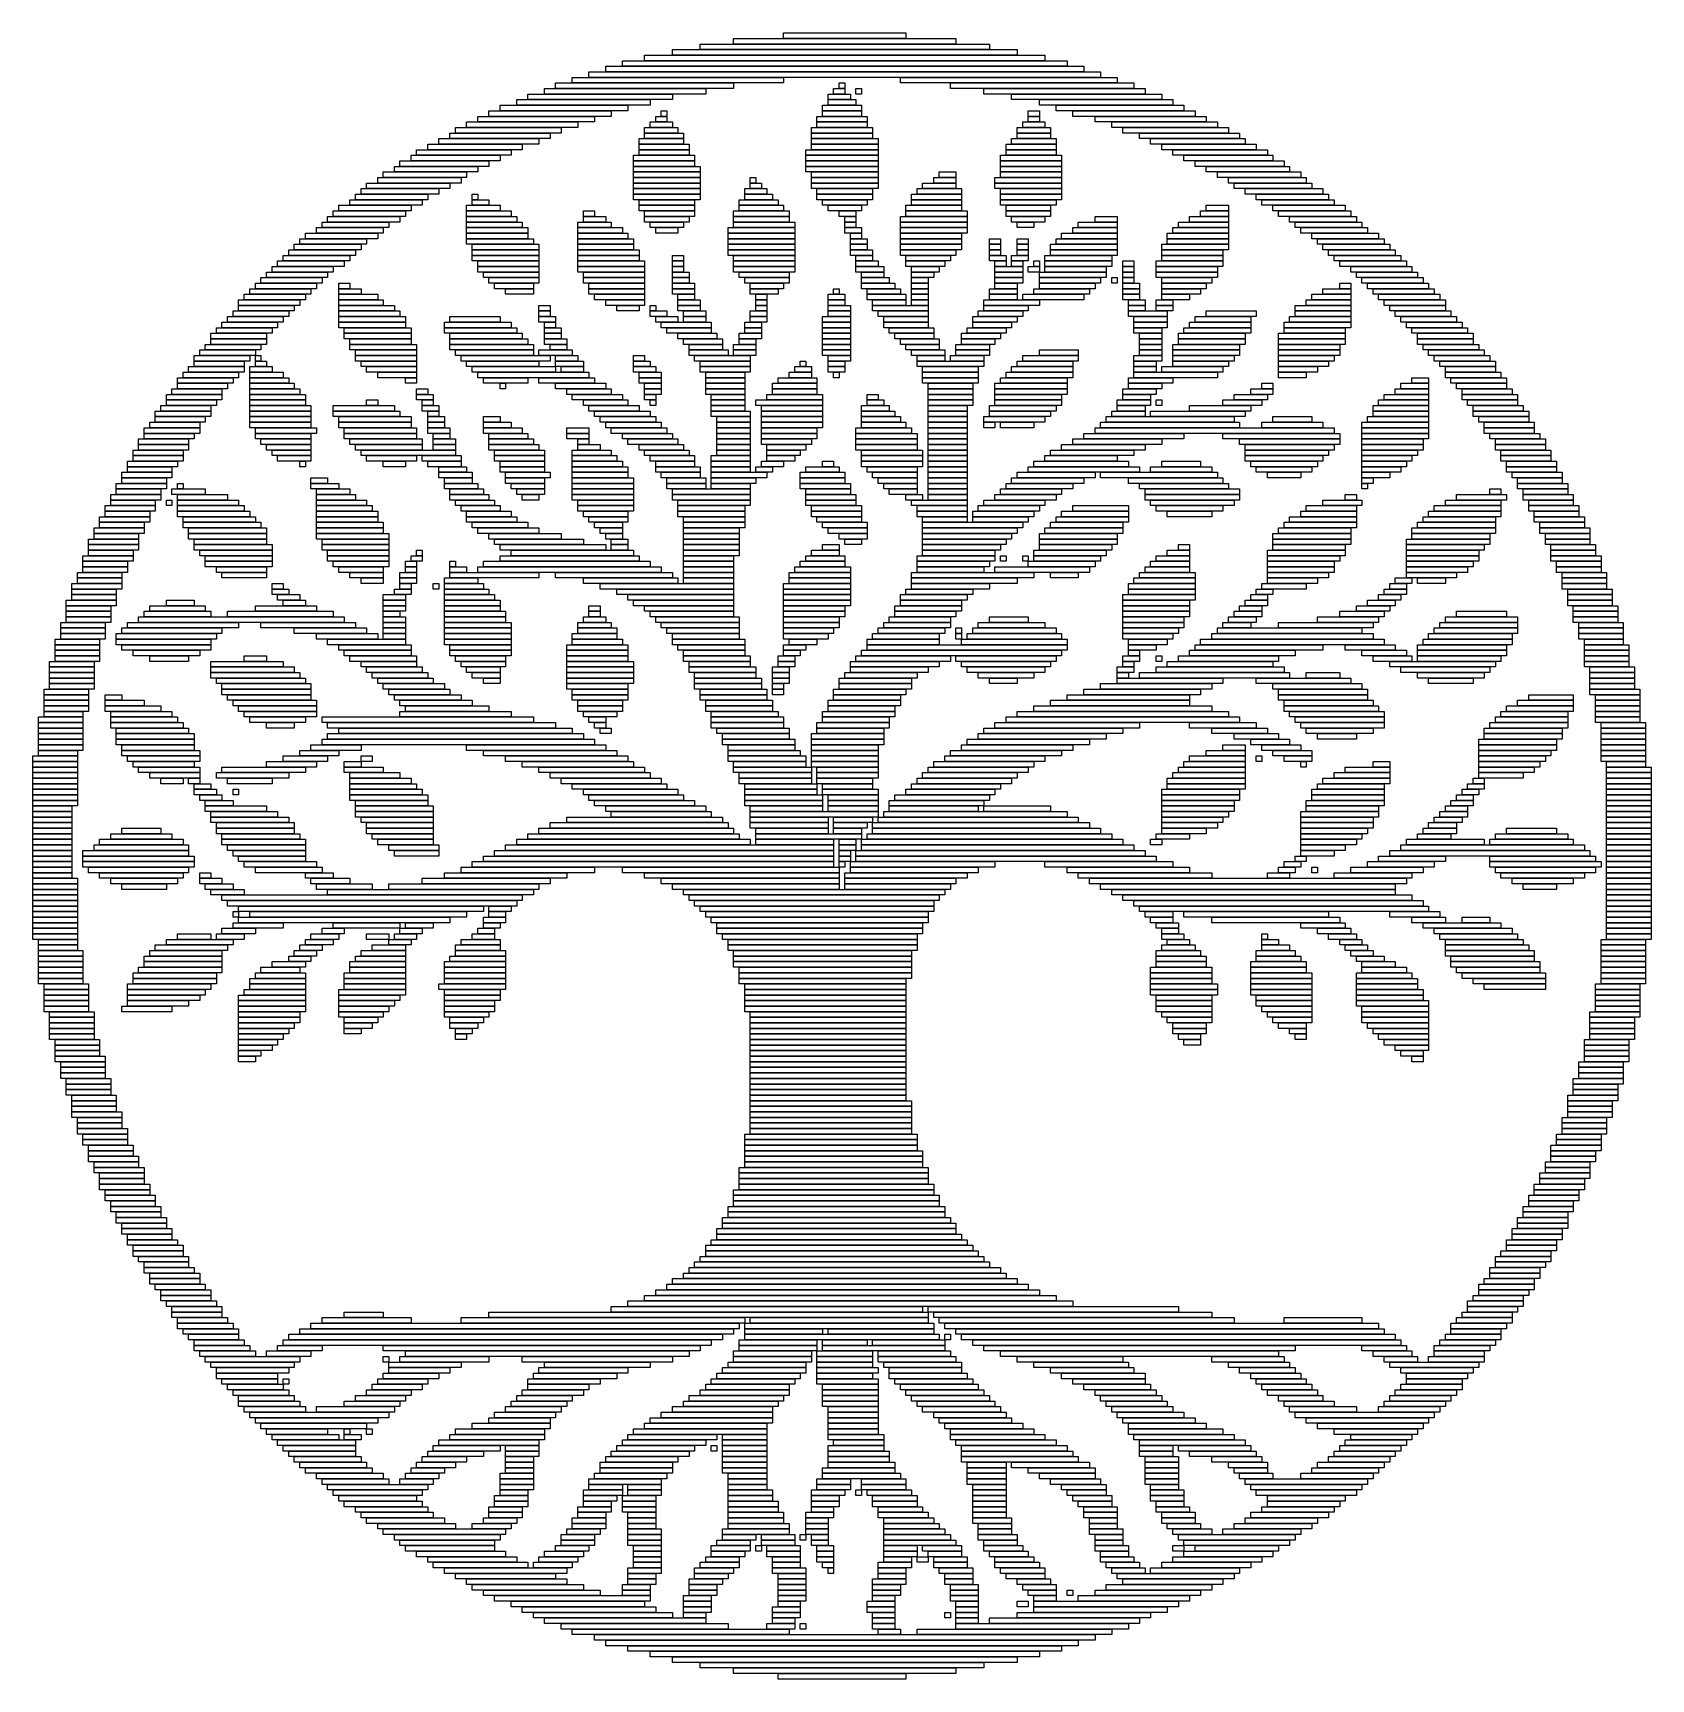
# Model space of a CAD drawing. Extents: x 366 to 657, y 364 to 660.
import ezdxf

# ---------------------------------------------------------------- set-up
doc = ezdxf.new("R2010")
doc.units = 0

msp = doc.modelspace()

# ---------------------------------------------------------------- linework, layer by layer
for p, q in [((486, 658), (538, 658)), ((486, 657), (486, 658)), ((492, 659), (532, 659)), ((492, 658), (492, 659)), ((532, 658), (492, 658)), ((501, 660), (523, 660)), ((501, 659), (501, 660)), ((523, 659), (501, 659)), ((523, 660), (523, 659)), ((532, 659), (532, 658)), ((538, 658), (538, 657)), ((472, 655), (552, 655)), ((472, 654), (472, 655)), ((476, 656), (548, 656)), ((476, 655), (476, 656)), ((548, 655), (476, 655)), ((481, 657), (543, 657)), ((481, 656), (481, 657)), ((543, 656), (481, 656)), ((538, 657), (486, 657)), ((543, 657), (543, 656)), ((548, 656), (548, 655)), ((552, 655), (552, 654)), ((463, 652), (501, 652)), ((463, 651), (463, 652)), ((466, 653), (558, 653)), ((466, 652), (466, 653)), ((558, 652), (466, 652)), ((469, 654), (555, 654)), ((469, 653), (469, 654)), ((555, 653), (469, 653)), ((552, 654), (472, 654)), ((501, 652), (501, 651)), ((522, 652), (561, 652)), ((522, 651), (522, 652)), ((555, 654), (555, 653)), ((558, 653), (558, 652)), ((561, 652), (561, 651)), ((455, 649), (481, 649)), ((455, 648), (455, 649)), ((458, 650), (487, 650)), ((458, 649), (458, 650)), ((487, 649), (458, 649)), ((460, 651), (492, 651)), ((460, 650), (460, 651)), ((492, 650), (460, 650)), ((501, 651), (463, 651)), ((481, 649), (481, 648)), ((487, 650), (487, 649)), ((492, 651), (492, 650)), ((509, 649), (513, 649)), ((509, 648), (509, 649)), ((510, 650), (512, 650)), ((510, 649), (510, 650)), ((512, 649), (510, 649)), ((511, 651), (512, 651)), ((511, 650), (511, 651)), ((512, 650), (511, 650)), ((512, 651), (512, 650)), ((512, 650), (512, 649)), ((513, 649), (513, 648)), ((514, 650), (515, 650)), ((514, 649), (514, 650)), ((515, 649), (514, 649)), ((515, 650), (515, 649)), ((561, 651), (522, 651)), ((531, 651), (564, 651)), ((531, 650), (531, 651)), ((564, 650), (531, 650)), ((537, 650), (566, 650)), ((537, 649), (537, 650)), ((566, 649), (537, 649)), ((542, 649), (569, 649)), ((542, 648), (542, 649)), ((564, 651), (564, 650)), ((566, 650), (566, 649)), ((569, 649), (569, 648)), ((448, 646), (470, 646)), ((448, 645), (448, 646)), ((450, 647), (473, 647)), ((450, 646), (450, 647)), ((473, 646), (450, 646)), ((453, 648), (477, 648)), ((453, 647), (453, 648)), ((477, 647), (453, 647)), ((481, 648), (455, 648)), ((470, 646), (470, 645)), ((473, 647), (473, 646)), ((477, 648), (477, 647)), ((479, 646), (480, 646)), ((479, 645), (479, 646)), ((480, 646), (480, 645)), ((508, 647), (515, 647)), ((508, 646), (508, 647)), ((515, 646), (508, 646)), ((508, 646), (515, 646)), ((508, 645), (508, 646)), ((513, 648), (509, 648)), ((509, 648), (514, 648)), ((509, 647), (509, 648)), ((514, 647), (509, 647)), ((514, 648), (514, 647)), ((515, 647), (515, 646)), ((515, 646), (515, 645)), ((569, 648), (542, 648)), ((545, 646), (547, 646)), ((545, 645), (545, 646)), ((547, 648), (571, 648)), ((547, 647), (547, 648)), ((571, 647), (547, 647)), ((547, 646), (547, 645)), ((550, 647), (573, 647)), ((550, 646), (550, 647)), ((573, 646), (550, 646)), ((553, 646), (575, 646)), ((553, 645), (553, 646)), ((571, 648), (571, 647)), ((573, 647), (573, 646)), ((575, 646), (575, 645)), ((442, 643), (461, 643)), ((442, 642), (442, 643)), ((444, 644), (464, 644)), ((444, 643), (444, 644)), ((464, 643), (444, 643)), ((446, 645), (467, 645)), ((446, 644), (446, 645)), ((467, 644), (446, 644)), ((470, 645), (448, 645)), ((461, 643), (461, 642)), ((464, 644), (464, 643)), ((467, 645), (467, 644)), ((476, 643), (482, 643)), ((476, 642), (476, 643)), ((477, 644), (481, 644)), ((477, 643), (477, 644)), ((481, 643), (477, 643)), ((478, 645), (480, 645)), ((478, 644), (478, 645)), ((480, 644), (478, 644)), ((480, 645), (479, 645)), ((480, 645), (480, 644)), ((481, 644), (481, 643)), ((482, 643), (482, 642)), ((506, 643), (517, 643)), ((506, 642), (506, 643)), ((507, 645), (516, 645)), ((507, 644), (507, 645)), ((516, 644), (507, 644)), ((507, 644), (516, 644)), ((507, 643), (507, 644)), ((516, 643), (507, 643)), ((515, 645), (508, 645)), ((516, 645), (516, 644)), ((516, 644), (516, 643)), ((517, 643), (517, 642)), ((543, 643), (549, 643)), ((543, 642), (543, 643)), ((544, 644), (548, 644)), ((544, 643), (544, 644)), ((548, 643), (544, 643)), ((547, 645), (545, 645)), ((545, 645), (547, 645)), ((545, 644), (545, 645)), ((547, 644), (545, 644)), ((547, 645), (547, 644)), ((548, 644), (548, 643)), ((549, 643), (549, 642)), ((575, 645), (553, 645)), ((557, 645), (577, 645)), ((557, 644), (557, 645)), ((577, 644), (557, 644)), ((560, 644), (579, 644)), ((560, 643), (560, 644)), ((579, 643), (560, 643)), ((562, 643), (581, 643)), ((562, 642), (562, 643)), ((577, 645), (577, 644)), ((579, 644), (579, 643)), ((581, 643), (581, 642)), ((437, 640), (454, 640)), ((437, 639), (437, 640)), ((439, 641), (457, 641)), ((439, 640), (439, 641)), ((457, 640), (439, 640)), ((441, 642), (459, 642)), ((441, 641), (441, 642)), ((459, 641), (441, 641)), ((461, 642), (442, 642)), ((454, 640), (454, 639)), ((457, 641), (457, 640)), ((459, 642), (459, 641)), ((475, 641), (483, 641)), ((475, 640), (475, 641)), ((483, 640), (475, 640)), ((475, 640), (484, 640)), ((475, 639), (475, 640)), ((482, 642), (476, 642)), ((476, 642), (483, 642)), ((476, 641), (476, 642)), ((483, 641), (476, 641)), ((483, 642), (483, 641)), ((483, 641), (483, 640)), ((484, 640), (484, 639)), ((517, 642), (506, 642)), ((506, 642), (517, 642)), ((506, 641), (506, 642)), ((517, 641), (506, 641)), ((506, 641), (518, 641)), ((506, 640), (506, 641)), ((518, 640), (506, 640)), ((506, 640), (518, 640)), ((506, 639), (506, 640)), ((517, 642), (517, 641)), ((518, 641), (518, 640)), ((518, 640), (518, 639)), ((541, 640), (550, 640)), ((541, 639), (541, 640)), ((542, 641), (550, 641)), ((542, 640), (542, 641)), ((550, 640), (542, 640)), ((549, 642), (543, 642)), ((543, 642), (549, 642)), ((543, 641), (543, 642)), ((549, 641), (543, 641)), ((549, 642), (549, 641)), ((550, 641), (550, 640)), ((550, 640), (550, 639)), ((581, 642), (562, 642)), ((565, 642), (583, 642)), ((565, 641), (565, 642)), ((583, 641), (565, 641)), ((567, 641), (584, 641)), ((567, 640), (567, 641)), ((584, 640), (567, 640)), ((569, 640), (586, 640)), ((569, 639), (569, 640)), ((583, 642), (583, 641)), ((584, 641), (584, 640)), ((586, 640), (586, 639)), ((432, 637), (448, 637)), ((432, 636), (432, 637)), ((434, 638), (450, 638)), ((434, 637), (434, 638)), ((450, 637), (434, 637)), ((435, 639), (452, 639)), ((435, 638), (435, 639)), ((452, 638), (435, 638)), ((454, 639), (437, 639)), ((448, 637), (448, 636)), ((450, 638), (450, 637)), ((452, 639), (452, 638)), ((474, 638), (485, 638)), ((474, 637), (474, 638)), ((485, 637), (474, 637)), ((474, 637), (485, 637)), ((474, 636), (474, 637)), ((484, 639), (475, 639)), ((475, 639), (484, 639)), ((475, 638), (475, 639)), ((484, 638), (475, 638)), ((484, 639), (484, 638)), ((485, 638), (485, 637)), ((485, 637), (485, 636)), ((505, 639), (518, 639)), ((505, 638), (505, 639)), ((518, 638), (505, 638)), ((505, 638), (518, 638)), ((505, 637), (505, 638)), ((518, 637), (505, 637)), ((505, 637), (518, 637)), ((505, 636), (505, 637)), ((518, 639), (506, 639)), ((518, 639), (518, 638)), ((518, 638), (518, 637)), ((518, 637), (518, 636)), ((540, 638), (551, 638)), ((540, 637), (540, 638)), ((551, 637), (540, 637)), ((540, 637), (551, 637)), ((540, 636), (540, 637)), ((550, 639), (541, 639)), ((541, 639), (550, 639)), ((541, 638), (541, 639)), ((550, 638), (541, 638)), ((550, 639), (550, 638)), ((551, 638), (551, 637)), ((551, 637), (551, 636)), ((586, 639), (569, 639)), ((571, 639), (588, 639)), ((571, 638), (571, 639)), ((588, 638), (571, 638)), ((573, 638), (589, 638)), ((573, 637), (573, 638)), ((589, 637), (573, 637)), ((575, 637), (591, 637)), ((575, 636), (575, 637)), ((588, 639), (588, 638)), ((589, 638), (589, 637)), ((591, 637), (591, 636)), ((428, 634), (443, 634)), ((428, 633), (428, 634)), ((429, 635), (444, 635)), ((429, 634), (429, 635)), ((444, 634), (429, 634)), ((431, 636), (446, 636)), ((431, 635), (431, 636)), ((446, 635), (431, 635)), ((448, 636), (432, 636)), ((443, 634), (443, 633)), ((444, 635), (444, 634)), ((446, 636), (446, 635)), ((485, 636), (474, 636)), ((474, 636), (486, 636)), ((474, 635), (474, 636)), ((486, 635), (474, 635)), ((474, 635), (486, 635)), ((474, 634), (474, 635)), ((486, 634), (474, 634)), ((474, 634), (486, 634)), ((474, 633), (474, 634)), ((486, 636), (486, 635)), ((486, 635), (486, 634)), ((486, 634), (486, 633)), ((495, 634), (496, 634)), ((495, 633), (495, 634)), ((496, 634), (496, 633)), ((518, 636), (505, 636)), ((505, 636), (518, 636)), ((505, 635), (505, 636)), ((518, 635), (505, 635)), ((506, 635), (518, 635)), ((506, 634), (506, 635)), ((518, 634), (506, 634)), ((506, 634), (518, 634)), ((506, 633), (506, 634)), ((518, 636), (518, 635)), ((518, 635), (518, 634)), ((518, 634), (518, 633)), ((528, 634), (532, 634)), ((528, 633), (528, 634)), ((529, 635), (532, 635)), ((529, 634), (529, 635)), ((532, 634), (529, 634)), ((532, 635), (532, 634)), ((532, 634), (532, 633)), ((539, 634), (551, 634)), ((539, 633), (539, 634)), ((551, 636), (540, 636)), ((540, 636), (551, 636)), ((540, 635), (540, 636)), ((551, 635), (540, 635)), ((540, 635), (551, 635)), ((540, 634), (540, 635)), ((551, 634), (540, 634)), ((551, 636), (551, 635)), ((551, 635), (551, 634)), ((551, 634), (551, 633)), ((591, 636), (575, 636)), ((577, 636), (592, 636)), ((577, 635), (577, 636)), ((592, 635), (577, 635)), ((579, 635), (594, 635)), ((579, 634), (579, 635)), ((594, 634), (579, 634)), ((581, 634), (595, 634)), ((581, 633), (581, 634)), ((592, 636), (592, 635)), ((594, 635), (594, 634)), ((595, 634), (595, 633)), ((424, 631), (437, 631)), ((424, 630), (424, 631)), ((425, 632), (439, 632)), ((425, 631), (425, 632)), ((439, 631), (425, 631)), ((426, 633), (441, 633)), ((426, 632), (426, 633)), ((441, 632), (426, 632)), ((443, 633), (428, 633)), ((437, 631), (437, 630)), ((439, 632), (439, 631)), ((441, 633), (441, 632)), ((445, 631), (446, 631)), ((445, 630), (445, 631)), ((446, 631), (446, 630)), ((486, 633), (474, 633)), ((474, 633), (486, 633)), ((474, 632), (474, 633)), ((486, 632), (474, 632)), ((474, 632), (486, 632)), ((474, 631), (474, 632)), ((486, 631), (474, 631)), ((474, 631), (486, 631)), ((474, 630), (474, 631)), ((486, 633), (486, 632)), ((486, 632), (486, 631)), ((486, 631), (486, 630)), ((494, 632), (498, 632)), ((494, 631), (494, 632)), ((498, 631), (494, 631)), ((494, 631), (499, 631)), ((494, 630), (494, 631)), ((496, 633), (495, 633)), ((495, 633), (497, 633)), ((495, 632), (495, 633)), ((497, 632), (495, 632)), ((497, 633), (497, 632)), ((498, 632), (498, 631)), ((499, 631), (499, 630)), ((518, 633), (506, 633)), ((506, 633), (518, 633)), ((506, 632), (506, 633)), ((518, 632), (506, 632)), ((507, 632), (517, 632)), ((507, 631), (507, 632)), ((517, 631), (507, 631)), ((507, 631), (517, 631)), ((507, 630), (507, 631)), ((517, 632), (517, 631)), ((517, 631), (517, 630)), ((518, 633), (518, 632)), ((524, 631), (533, 631)), ((524, 630), (524, 631)), ((525, 632), (533, 632)), ((525, 631), (525, 632)), ((533, 631), (525, 631)), ((526, 633), (532, 633)), ((526, 632), (526, 633)), ((532, 632), (526, 632)), ((532, 633), (528, 633)), ((532, 633), (532, 632)), ((533, 632), (533, 631)), ((533, 631), (533, 630)), ((551, 633), (539, 633)), ((539, 633), (551, 633)), ((539, 632), (539, 633)), ((551, 632), (539, 632)), ((540, 632), (551, 632)), ((540, 631), (540, 632)), ((551, 631), (540, 631)), ((540, 631), (551, 631)), ((540, 630), (540, 631)), ((551, 633), (551, 632)), ((551, 632), (551, 631)), ((551, 631), (551, 630)), ((595, 633), (581, 633)), ((582, 633), (596, 633)), ((582, 632), (582, 633)), ((596, 632), (582, 632)), ((584, 632), (598, 632)), ((584, 631), (584, 632)), ((598, 631), (584, 631)), ((586, 631), (599, 631)), ((586, 630), (586, 631)), ((596, 633), (596, 632)), ((598, 632), (598, 631)), ((599, 631), (599, 630)), ((420, 628), (433, 628)), ((420, 627), (420, 628)), ((421, 629), (434, 629)), ((421, 628), (421, 629)), ((434, 628), (421, 628)), ((423, 630), (436, 630)), ((423, 629), (423, 630)), ((436, 629), (423, 629)), ((437, 630), (424, 630)), ((433, 628), (433, 627)), ((434, 629), (434, 628)), ((436, 630), (436, 629)), ((444, 629), (450, 629)), ((444, 628), (444, 629)), ((450, 628), (444, 628)), ((444, 628), (452, 628)), ((444, 627), (444, 628)), ((446, 630), (445, 630)), ((445, 630), (448, 630)), ((445, 629), (445, 630)), ((448, 629), (445, 629)), ((448, 630), (448, 629)), ((450, 629), (450, 628)), ((452, 628), (452, 627)), ((465, 628), (467, 628)), ((465, 627), (465, 628)), ((467, 628), (467, 627)), ((486, 630), (474, 630)), ((475, 630), (485, 630)), ((475, 629), (475, 630)), ((485, 629), (475, 629)), ((475, 629), (485, 629)), ((475, 628), (475, 629)), ((485, 628), (475, 628)), ((476, 628), (485, 628)), ((476, 627), (476, 628)), ((485, 630), (485, 629)), ((485, 629), (485, 628)), ((485, 628), (485, 627)), ((492, 628), (502, 628)), ((492, 627), (492, 628)), ((493, 630), (500, 630)), ((493, 629), (493, 630)), ((500, 629), (493, 629)), ((493, 629), (501, 629)), ((493, 628), (493, 629)), ((501, 628), (493, 628)), ((499, 630), (494, 630)), ((500, 630), (500, 629)), ((501, 629), (501, 628)), ((502, 628), (502, 627)), ((517, 630), (507, 630)), ((508, 630), (516, 630)), ((508, 629), (508, 630)), ((516, 629), (508, 629)), ((509, 629), (515, 629)), ((509, 628), (509, 629)), ((515, 628), (509, 628)), ((511, 628), (514, 628)), ((511, 627), (511, 628)), ((514, 628), (514, 627)), ((515, 629), (515, 628)), ((516, 630), (516, 629)), ((523, 629), (533, 629)), ((523, 628), (523, 629)), ((533, 628), (523, 628)), ((523, 628), (534, 628)), ((523, 627), (523, 628)), ((533, 630), (524, 630)), ((524, 630), (533, 630)), ((524, 629), (524, 630)), ((533, 629), (524, 629)), ((533, 630), (533, 629)), ((533, 629), (533, 628)), ((534, 628), (534, 627)), ((551, 630), (540, 630)), ((540, 630), (550, 630)), ((540, 629), (540, 630)), ((550, 629), (540, 629)), ((541, 629), (549, 629)), ((541, 628), (541, 629)), ((549, 628), (541, 628)), ((541, 628), (549, 628)), ((541, 627), (541, 628)), ((549, 629), (549, 628)), ((549, 628), (549, 627)), ((550, 630), (550, 629)), ((576, 628), (581, 628)), ((576, 627), (576, 628)), ((577, 629), (581, 629)), ((577, 628), (577, 629)), ((581, 628), (577, 628)), ((581, 629), (581, 628)), ((581, 628), (581, 627)), ((599, 630), (586, 630)), ((587, 630), (600, 630)), ((587, 629), (587, 630)), ((600, 629), (587, 629)), ((589, 629), (602, 629)), ((589, 628), (589, 629)), ((602, 628), (589, 628)), ((590, 628), (603, 628)), ((590, 627), (590, 628)), ((600, 630), (600, 629)), ((602, 629), (602, 628)), ((603, 628), (603, 627)), ((417, 625), (429, 625)), ((417, 624), (417, 625)), ((418, 626), (430, 626)), ((418, 625), (418, 626)), ((430, 625), (418, 625)), ((419, 627), (432, 627)), ((419, 626), (419, 627)), ((432, 626), (419, 626)), ((433, 627), (420, 627)), ((429, 625), (429, 624)), ((430, 626), (430, 625)), ((432, 627), (432, 626)), ((452, 627), (444, 627)), ((444, 627), (453, 627)), ((444, 626), (444, 627)), ((453, 626), (444, 626)), ((444, 626), (454, 626)), ((444, 625), (444, 626)), ((454, 625), (444, 625)), ((444, 625), (455, 625)), ((444, 624), (444, 625)), ((453, 627), (453, 626)), ((454, 626), (454, 625)), ((455, 625), (455, 624)), ((464, 626), (470, 626)), ((464, 625), (464, 626)), ((470, 625), (464, 625)), ((464, 625), (472, 625)), ((464, 624), (464, 625)), ((467, 627), (465, 627)), ((465, 627), (469, 627)), ((465, 626), (465, 627)), ((469, 626), (465, 626)), ((469, 627), (469, 626)), ((470, 626), (470, 625)), ((472, 625), (472, 624)), ((485, 627), (476, 627)), ((476, 627), (484, 627)), ((476, 626), (476, 627)), ((484, 626), (476, 626)), ((477, 626), (483, 626)), ((477, 625), (477, 626)), ((483, 625), (477, 625)), ((478, 625), (482, 625)), ((478, 624), (478, 625)), ((482, 625), (482, 624)), ((483, 626), (483, 625)), ((484, 627), (484, 626)), ((491, 625), (503, 625)), ((491, 624), (491, 625)), ((502, 627), (492, 627)), ((492, 627), (502, 627)), ((492, 626), (492, 627)), ((502, 626), (492, 626)), ((492, 626), (503, 626)), ((492, 625), (492, 626)), ((503, 625), (492, 625)), ((502, 627), (502, 626)), ((503, 626), (503, 625)), ((503, 625), (503, 624)), ((514, 627), (511, 627)), ((512, 627), (514, 627)), ((512, 626), (512, 627)), ((514, 626), (512, 626)), ((512, 626), (514, 626)), ((512, 625), (512, 626)), ((514, 625), (512, 625)), ((512, 625), (515, 625)), ((512, 624), (512, 625)), ((514, 627), (514, 626)), ((514, 626), (514, 625)), ((515, 625), (515, 624)), ((522, 627), (534, 627)), ((522, 626), (522, 627)), ((534, 626), (522, 626)), ((522, 626), (534, 626)), ((522, 625), (522, 626)), ((534, 625), (522, 625)), ((522, 625), (534, 625)), ((522, 624), (522, 625)), ((534, 627), (523, 627)), ((534, 627), (534, 626)), ((534, 626), (534, 625)), ((534, 625), (534, 624)), ((549, 627), (541, 627)), ((542, 627), (548, 627)), ((542, 626), (542, 627)), ((548, 626), (542, 626)), ((543, 626), (546, 626)), ((543, 625), (543, 626)), ((546, 625), (543, 625)), ((546, 626), (546, 625)), ((548, 627), (548, 626)), ((553, 625), (561, 625)), ((553, 624), (553, 625)), ((554, 626), (561, 626)), ((554, 625), (554, 626)), ((561, 625), (554, 625)), ((557, 627), (561, 627)), ((557, 626), (557, 627)), ((561, 626), (557, 626)), ((561, 627), (561, 626)), ((561, 626), (561, 625)), ((561, 625), (561, 624)), ((571, 625), (581, 625)), ((571, 624), (571, 625)), ((572, 626), (581, 626)), ((572, 625), (572, 626)), ((581, 625), (572, 625)), ((574, 627), (581, 627)), ((574, 626), (574, 627)), ((581, 626), (574, 626)), ((581, 627), (576, 627)), ((581, 627), (581, 626)), ((581, 626), (581, 625)), ((581, 625), (581, 624)), ((603, 627), (590, 627)), ((592, 627), (604, 627)), ((592, 626), (592, 627)), ((604, 626), (592, 626)), ((593, 626), (605, 626)), ((593, 625), (593, 626)), ((605, 625), (593, 625)), ((594, 625), (606, 625)), ((594, 624), (594, 625)), ((604, 627), (604, 626)), ((605, 626), (605, 625)), ((606, 625), (606, 624)), ((413, 622), (425, 622)), ((413, 621), (413, 622)), ((414, 623), (426, 623)), ((414, 622), (414, 623)), ((426, 622), (414, 622)), ((415, 624), (428, 624)), ((415, 623), (415, 624)), ((428, 623), (415, 623)), ((429, 624), (417, 624)), ((425, 622), (425, 621)), ((426, 623), (426, 622)), ((428, 624), (428, 623)), ((455, 624), (444, 624)), ((444, 624), (455, 624)), ((444, 623), (444, 624)), ((455, 623), (444, 623)), ((444, 623), (456, 623)), ((444, 622), (444, 623)), ((456, 622), (444, 622)), ((445, 622), (457, 622)), ((445, 621), (445, 622)), ((455, 624), (455, 623)), ((456, 623), (456, 622)), ((457, 622), (457, 621)), ((472, 624), (464, 624)), ((464, 624), (473, 624)), ((464, 623), (464, 624)), ((473, 623), (464, 623)), ((464, 623), (474, 623)), ((464, 622), (464, 623)), ((474, 622), (464, 622)), ((464, 622), (474, 622)), ((464, 621), (464, 622)), ((473, 624), (473, 623)), ((474, 623), (474, 622)), ((474, 622), (474, 621)), ((482, 624), (478, 624)), ((503, 624), (491, 624)), ((491, 624), (503, 624)), ((491, 623), (491, 624)), ((503, 623), (491, 623)), ((491, 623), (503, 623)), ((491, 622), (491, 623)), ((503, 622), (491, 622)), ((491, 622), (503, 622)), ((491, 621), (491, 622)), ((503, 624), (503, 623)), ((503, 623), (503, 622)), ((503, 622), (503, 621)), ((515, 624), (512, 624)), ((513, 624), (515, 624)), ((513, 623), (513, 624)), ((515, 623), (513, 623)), ((513, 623), (516, 623)), ((513, 622), (513, 623)), ((516, 622), (513, 622)), ((513, 622), (516, 622)), ((513, 621), (513, 622)), ((515, 624), (515, 623)), ((516, 623), (516, 622)), ((516, 622), (516, 621)), ((534, 624), (522, 624)), ((522, 624), (533, 624)), ((522, 623), (522, 624)), ((533, 623), (522, 623)), ((522, 623), (533, 623)), ((522, 622), (522, 623)), ((533, 622), (522, 622)), ((522, 622), (533, 622)), ((522, 621), (522, 622)), ((533, 624), (533, 623)), ((533, 623), (533, 622)), ((533, 622), (533, 621)), ((538, 623), (540, 623)), ((538, 622), (538, 623)), ((540, 622), (538, 622)), ((538, 622), (540, 622)), ((538, 621), (538, 622)), ((540, 623), (540, 622)), ((540, 622), (540, 621)), ((543, 623), (545, 623)), ((543, 622), (543, 623)), ((545, 622), (543, 622)), ((543, 622), (545, 622)), ((543, 621), (543, 622)), ((545, 623), (545, 622)), ((545, 622), (545, 621)), ((549, 622), (561, 622)), ((549, 621), (549, 622)), ((550, 623), (561, 623)), ((550, 622), (550, 623)), ((561, 622), (550, 622)), ((551, 624), (561, 624)), ((551, 623), (551, 624)), ((561, 623), (551, 623)), ((561, 624), (553, 624)), ((561, 624), (561, 623)), ((561, 623), (561, 622)), ((561, 622), (561, 621)), ((569, 622), (581, 622)), ((569, 621), (569, 622)), ((570, 624), (581, 624)), ((570, 623), (570, 624)), ((581, 623), (570, 623)), ((570, 623), (581, 623)), ((570, 622), (570, 623)), ((581, 622), (570, 622)), ((581, 624), (571, 624)), ((581, 624), (581, 623)), ((581, 623), (581, 622)), ((581, 622), (581, 621)), ((606, 624), (594, 624)), ((596, 624), (608, 624)), ((596, 623), (596, 624)), ((608, 623), (596, 623)), ((597, 623), (609, 623)), ((597, 622), (597, 623)), ((609, 622), (597, 622)), ((598, 622), (610, 622)), ((598, 621), (598, 622)), ((608, 624), (608, 623)), ((609, 623), (609, 622)), ((610, 622), (610, 621)), ((410, 619), (422, 619)), ((410, 618), (410, 619)), ((411, 620), (423, 620)), ((411, 619), (411, 620)), ((423, 619), (411, 619)), ((412, 621), (424, 621)), ((412, 620), (412, 621)), ((424, 620), (412, 620)), ((425, 621), (413, 621)), ((422, 619), (422, 618)), ((423, 620), (423, 619)), ((424, 621), (424, 620)), ((457, 621), (445, 621)), ((445, 621), (457, 621)), ((445, 620), (445, 621)), ((457, 620), (445, 620)), ((445, 620), (457, 620)), ((445, 619), (445, 620)), ((457, 619), (445, 619)), ((446, 619), (457, 619)), ((446, 618), (446, 619)), ((457, 621), (457, 620)), ((457, 620), (457, 619)), ((457, 619), (457, 618)), ((474, 621), (464, 621)), ((464, 621), (475, 621)), ((464, 620), (464, 621)), ((475, 620), (464, 620)), ((464, 620), (475, 620)), ((464, 619), (464, 620)), ((475, 619), (464, 619)), ((464, 619), (476, 619)), ((464, 618), (464, 619)), ((475, 621), (475, 620)), ((475, 620), (475, 619)), ((476, 619), (476, 618)), ((481, 620), (483, 620)), ((481, 619), (481, 620)), ((483, 619), (481, 619)), ((481, 619), (483, 619)), ((481, 618), (481, 619)), ((483, 620), (483, 619)), ((483, 619), (483, 618)), ((503, 621), (491, 621)), ((491, 621), (503, 621)), ((491, 620), (491, 621)), ((503, 620), (491, 620)), ((492, 620), (503, 620)), ((492, 619), (492, 620)), ((503, 619), (492, 619)), ((492, 619), (503, 619)), ((492, 618), (492, 619)), ((503, 621), (503, 620)), ((503, 620), (503, 619)), ((503, 619), (503, 618)), ((516, 621), (513, 621)), ((513, 621), (517, 621)), ((513, 620), (513, 621)), ((517, 620), (513, 620)), ((514, 620), (517, 620)), ((514, 619), (514, 620)), ((517, 619), (514, 619)), ((514, 619), (518, 619)), ((514, 618), (514, 619)), ((517, 621), (517, 620)), ((517, 620), (517, 619)), ((518, 619), (518, 618)), ((533, 621), (522, 621)), ((522, 621), (532, 621)), ((522, 620), (522, 621)), ((532, 620), (522, 620)), ((523, 620), (531, 620)), ((523, 619), (523, 620)), ((531, 619), (523, 619)), ((523, 619), (530, 619)), ((523, 618), (523, 619)), ((530, 619), (530, 618)), ((531, 620), (531, 619)), ((532, 621), (532, 620)), ((540, 621), (538, 621)), ((538, 621), (540, 621)), ((538, 620), (538, 621)), ((540, 620), (538, 620)), ((538, 620), (541, 620)), ((538, 619), (538, 620)), ((541, 619), (538, 619)), ((539, 619), (541, 619)), ((539, 618), (539, 619)), ((540, 621), (540, 620)), ((541, 620), (541, 619)), ((541, 619), (541, 618)), ((542, 620), (545, 620)), ((542, 619), (542, 620)), ((545, 619), (542, 619)), ((542, 619), (544, 619)), ((542, 618), (542, 619)), ((545, 621), (543, 621)), ((543, 621), (545, 621)), ((543, 620), (543, 621)), ((545, 620), (543, 620)), ((544, 619), (544, 618)), ((545, 621), (545, 620)), ((545, 620), (545, 619)), ((546, 619), (547, 619)), ((546, 618), (546, 619)), ((547, 619), (547, 618)), ((548, 620), (560, 620)), ((548, 619), (548, 620)), ((560, 619), (548, 619)), ((548, 619), (560, 619)), ((548, 618), (548, 619)), ((561, 621), (549, 621)), ((549, 621), (561, 621)), ((549, 620), (549, 621)), ((561, 620), (549, 620)), ((560, 620), (560, 619)), ((560, 619), (560, 618)), ((561, 621), (561, 620)), ((562, 619), (564, 619)), ((562, 618), (562, 619)), ((564, 619), (564, 618)), ((568, 619), (580, 619)), ((568, 618), (568, 619)), ((581, 621), (569, 621)), ((569, 621), (580, 621)), ((569, 620), (569, 621)), ((580, 620), (569, 620)), ((569, 620), (580, 620)), ((569, 619), (569, 620)), ((580, 619), (569, 619)), ((580, 621), (580, 620)), ((580, 620), (580, 619)), ((580, 619), (580, 618)), ((610, 621), (598, 621)), ((599, 621), (611, 621)), ((599, 620), (599, 621)), ((611, 620), (599, 620)), ((600, 620), (612, 620)), ((600, 619), (600, 620)), ((612, 619), (600, 619)), ((601, 619), (613, 619)), ((601, 618), (601, 619)), ((611, 621), (611, 620)), ((612, 620), (612, 619)), ((613, 619), (613, 618)), ((407, 616), (418, 616)), ((407, 615), (407, 616)), ((408, 617), (419, 617)), ((408, 616), (408, 617)), ((419, 616), (408, 616)), ((409, 618), (420, 618)), ((409, 617), (409, 618)), ((420, 617), (409, 617)), ((422, 618), (410, 618)), ((418, 616), (418, 615)), ((419, 617), (419, 616)), ((420, 618), (420, 617)), ((457, 618), (446, 618)), ((446, 618), (457, 618)), ((446, 617), (446, 618)), ((457, 617), (446, 617)), ((447, 617), (457, 617)), ((447, 616), (447, 617)), ((457, 616), (447, 616)), ((448, 616), (457, 616)), ((448, 615), (448, 616)), ((457, 618), (457, 617)), ((457, 617), (457, 616)), ((457, 616), (457, 615)), ((476, 618), (464, 618)), ((464, 618), (476, 618)), ((464, 617), (464, 618)), ((476, 617), (464, 617)), ((465, 617), (476, 617)), ((465, 616), (465, 617)), ((476, 616), (465, 616)), ((465, 616), (476, 616)), ((465, 615), (465, 616)), ((476, 618), (476, 617)), ((476, 617), (476, 616)), ((476, 616), (476, 615)), ((483, 618), (481, 618)), ((481, 618), (483, 618)), ((481, 617), (481, 618)), ((483, 617), (481, 617)), ((481, 617), (484, 617)), ((481, 616), (481, 617)), ((484, 616), (481, 616)), ((481, 616), (484, 616)), ((481, 615), (481, 616)), ((483, 618), (483, 617)), ((484, 617), (484, 616)), ((484, 616), (484, 615)), ((503, 618), (492, 618)), ((492, 618), (503, 618)), ((492, 617), (492, 618)), ((503, 617), (492, 617)), ((493, 617), (502, 617)), ((493, 616), (493, 617)), ((502, 616), (493, 616)), ((494, 616), (502, 616)), ((494, 615), (494, 616)), ((502, 617), (502, 616)), ((502, 616), (502, 615)), ((503, 618), (503, 617)), ((518, 618), (514, 618)), ((514, 618), (519, 618)), ((514, 617), (514, 618)), ((519, 617), (514, 617)), ((515, 617), (519, 617)), ((515, 616), (515, 617)), ((519, 616), (515, 616)), ((515, 616), (520, 616)), ((515, 615), (515, 616)), ((519, 618), (519, 617)), ((519, 617), (519, 616)), ((520, 616), (520, 615)), ((530, 618), (523, 618)), ((524, 618), (529, 618)), ((524, 617), (524, 618)), ((529, 617), (524, 617)), ((524, 617), (528, 617)), ((524, 616), (524, 617)), ((528, 616), (524, 616)), ((524, 616), (527, 616)), ((524, 615), (524, 616)), ((527, 616), (527, 615)), ((528, 617), (528, 616)), ((529, 618), (529, 617)), ((541, 618), (539, 618)), ((539, 618), (544, 618)), ((539, 617), (539, 618)), ((544, 617), (539, 617)), ((539, 617), (544, 617)), ((539, 616), (539, 617)), ((544, 616), (539, 616)), ((539, 616), (544, 616)), ((539, 615), (539, 616)), ((544, 618), (542, 618)), ((544, 618), (544, 617)), ((544, 617), (544, 616)), ((544, 616), (544, 615)), ((545, 618), (547, 618)), ((545, 617), (545, 618)), ((547, 617), (545, 617)), ((547, 618), (546, 618)), ((547, 618), (547, 617)), ((547, 617), (559, 617)), ((547, 616), (547, 617)), ((559, 616), (547, 616)), ((547, 616), (558, 616)), ((547, 615), (547, 616)), ((560, 618), (548, 618)), ((548, 618), (559, 618)), ((548, 617), (548, 618)), ((559, 617), (548, 617)), ((558, 616), (558, 615)), ((559, 618), (559, 617)), ((559, 617), (559, 616)), ((560, 616), (561, 616)), ((560, 615), (560, 616)), ((561, 616), (561, 615)), ((564, 618), (562, 618)), ((562, 618), (564, 618)), ((562, 617), (562, 618)), ((564, 617), (562, 617)), ((562, 617), (564, 617)), ((562, 616), (562, 617)), ((564, 616), (562, 616)), ((562, 616), (564, 616)), ((562, 615), (562, 616)), ((564, 618), (564, 617)), ((564, 617), (564, 616)), ((564, 616), (564, 615)), ((580, 618), (568, 618)), ((568, 618), (579, 618)), ((568, 617), (568, 618)), ((579, 617), (568, 617)), ((568, 617), (579, 617)), ((568, 616), (568, 617)), ((579, 616), (568, 616)), ((569, 616), (578, 616)), ((569, 615), (569, 616)), ((578, 616), (578, 615)), ((579, 618), (579, 617)), ((579, 617), (579, 616)), ((613, 618), (601, 618)), ((603, 618), (614, 618)), ((603, 617), (603, 618)), ((614, 617), (603, 617)), ((604, 617), (615, 617)), ((604, 616), (604, 617)), ((615, 616), (604, 616)), ((605, 616), (616, 616)), ((605, 615), (605, 616)), ((614, 618), (614, 617)), ((615, 617), (615, 616)), ((616, 616), (616, 615)), ((404, 613), (415, 613)), ((404, 612), (404, 613)), ((405, 614), (416, 614)), ((405, 613), (405, 614)), ((416, 613), (405, 613)), ((406, 615), (417, 615)), ((406, 614), (406, 615)), ((417, 614), (406, 614)), ((418, 615), (407, 615)), ((415, 613), (415, 612)), ((416, 614), (416, 613)), ((417, 615), (417, 614)), ((421, 615), (423, 615)), ((421, 614), (421, 615)), ((423, 614), (421, 614)), ((421, 614), (425, 614)), ((421, 613), (421, 614)), ((425, 613), (421, 613)), ((421, 613), (428, 613)), ((421, 612), (421, 613)), ((423, 615), (423, 614)), ((425, 614), (425, 613)), ((428, 613), (428, 612)), ((457, 615), (448, 615)), ((449, 615), (456, 615)), ((449, 614), (449, 615)), ((456, 614), (449, 614)), ((451, 614), (456, 614)), ((451, 613), (451, 614)), ((456, 613), (451, 613)), ((456, 615), (456, 614)), ((456, 614), (456, 613)), ((476, 615), (465, 615)), ((466, 615), (476, 615)), ((466, 614), (466, 615)), ((476, 614), (466, 614)), ((466, 614), (476, 614)), ((466, 613), (466, 614)), ((476, 613), (466, 613)), ((467, 613), (476, 613)), ((467, 612), (467, 613)), ((476, 615), (476, 614)), ((476, 614), (476, 613)), ((476, 613), (476, 612)), ((484, 615), (481, 615)), ((481, 615), (485, 615)), ((481, 614), (481, 615)), ((485, 614), (481, 614)), ((481, 614), (485, 614)), ((481, 613), (481, 614)), ((485, 613), (481, 613)), ((482, 613), (485, 613)), ((482, 612), (482, 613)), ((485, 615), (485, 614)), ((485, 614), (485, 613)), ((485, 613), (485, 612)), ((502, 615), (494, 615)), ((495, 615), (501, 615)), ((495, 614), (495, 615)), ((501, 614), (495, 614)), ((495, 614), (500, 614)), ((495, 613), (495, 614)), ((500, 613), (495, 613)), ((496, 613), (498, 613)), ((496, 612), (496, 613)), ((498, 613), (498, 612)), ((500, 614), (500, 613)), ((501, 615), (501, 614)), ((509, 613), (512, 613)), ((509, 612), (509, 613)), ((510, 614), (511, 614)), ((510, 613), (510, 614)), ((511, 613), (510, 613)), ((511, 614), (511, 613)), ((512, 613), (512, 612)), ((520, 615), (515, 615)), ((515, 615), (521, 615)), ((515, 614), (515, 615)), ((521, 614), (515, 614)), ((516, 614), (522, 614)), ((516, 613), (516, 614)), ((522, 613), (516, 613)), ((516, 613), (523, 613)), ((516, 612), (516, 613)), ((521, 615), (521, 614)), ((522, 614), (522, 613)), ((523, 613), (523, 612)), ((527, 615), (524, 615)), ((524, 615), (527, 615)), ((524, 614), (524, 615)), ((527, 614), (524, 614)), ((524, 614), (527, 614)), ((524, 613), (524, 614)), ((527, 613), (524, 613)), ((524, 613), (527, 613)), ((524, 612), (524, 613)), ((527, 615), (527, 614)), ((527, 614), (527, 613)), ((527, 613), (527, 612)), ((538, 614), (543, 614)), ((538, 613), (538, 614)), ((543, 613), (538, 613)), ((538, 613), (543, 613)), ((538, 612), (538, 613)), ((544, 615), (539, 615)), ((539, 615), (543, 615)), ((539, 614), (539, 615)), ((543, 614), (539, 614)), ((543, 615), (543, 614)), ((543, 614), (543, 613)), ((543, 613), (543, 612)), ((544, 613), (555, 613)), ((544, 612), (544, 613)), ((546, 614), (556, 614)), ((546, 613), (546, 614)), ((556, 613), (546, 613)), ((558, 615), (547, 615)), ((547, 615), (557, 615)), ((547, 614), (547, 615)), ((557, 614), (547, 614)), ((555, 613), (555, 612)), ((556, 614), (556, 613)), ((557, 615), (557, 614)), ((561, 615), (560, 615)), ((564, 615), (562, 615)), ((562, 615), (565, 615)), ((562, 614), (562, 615)), ((565, 614), (562, 614)), ((562, 614), (565, 614)), ((562, 613), (562, 614)), ((565, 613), (562, 613)), ((562, 613), (565, 613)), ((562, 612), (562, 613)), ((565, 615), (565, 614)), ((565, 614), (565, 613)), ((565, 613), (565, 612)), ((578, 615), (569, 615)), ((569, 615), (577, 615)), ((569, 614), (569, 615)), ((577, 614), (569, 614)), ((569, 614), (576, 614)), ((569, 613), (569, 614)), ((576, 613), (569, 613)), ((569, 613), (574, 613)), ((569, 612), (569, 613)), ((574, 613), (574, 612)), ((576, 614), (576, 613)), ((577, 615), (577, 614)), ((596, 613), (603, 613)), ((596, 612), (596, 613)), ((598, 614), (603, 614)), ((598, 613), (598, 614)), ((603, 613), (598, 613)), ((601, 615), (603, 615)), ((601, 614), (601, 615)), ((603, 614), (601, 614)), ((603, 615), (603, 614)), ((603, 614), (603, 613)), ((603, 613), (603, 612)), ((616, 615), (605, 615)), ((606, 615), (617, 615)), ((606, 614), (606, 615)), ((617, 614), (606, 614)), ((607, 614), (618, 614)), ((607, 613), (607, 614)), ((618, 613), (607, 613)), ((608, 613), (619, 613)), ((608, 612), (608, 613)), ((617, 615), (617, 614)), ((618, 614), (618, 613)), ((619, 613), (619, 612)), ((402, 610), (412, 610)), ((402, 609), (402, 610)), ((403, 612), (414, 612)), ((403, 611), (403, 612)), ((414, 611), (403, 611)), ((403, 611), (413, 611)), ((403, 610), (403, 611)), ((413, 610), (403, 610)), ((415, 612), (404, 612)), ((412, 610), (412, 609)), ((413, 611), (413, 610)), ((414, 612), (414, 611)), ((428, 612), (421, 612)), ((421, 612), (429, 612)), ((421, 611), (421, 612)), ((429, 611), (421, 611)), ((421, 611), (431, 611)), ((421, 610), (421, 611)), ((431, 610), (421, 610)), ((421, 610), (432, 610)), ((421, 609), (421, 610)), ((429, 612), (429, 611)), ((431, 611), (431, 610)), ((432, 610), (432, 609)), ((457, 611), (459, 611)), ((457, 610), (457, 611)), ((459, 610), (457, 610)), ((457, 610), (459, 610)), ((457, 609), (457, 610)), ((459, 611), (459, 610)), ((459, 610), (459, 609)), ((476, 612), (467, 612)), ((469, 612), (476, 612)), ((469, 611), (469, 612)), ((476, 611), (469, 611)), ((471, 611), (475, 611)), ((471, 610), (471, 611)), ((475, 610), (471, 610)), ((475, 611), (475, 610)), ((476, 612), (476, 611)), ((477, 611), (478, 611)), ((477, 610), (477, 611)), ((478, 610), (477, 610)), ((477, 610), (480, 610)), ((477, 609), (477, 610)), ((478, 611), (478, 610)), ((480, 610), (480, 609)), ((485, 612), (482, 612)), ((482, 612), (486, 612)), ((482, 611), (482, 612)), ((486, 611), (482, 611)), ((482, 611), (486, 611)), ((482, 610), (482, 611)), ((486, 610), (482, 610)), ((483, 610), (487, 610)), ((483, 609), (483, 610)), ((486, 612), (486, 611)), ((486, 611), (486, 610)), ((487, 610), (487, 609)), ((495, 610), (498, 610)), ((495, 609), (495, 610)), ((498, 612), (496, 612)), ((496, 612), (498, 612)), ((496, 611), (496, 612)), ((498, 611), (496, 611)), ((496, 611), (498, 611)), ((496, 610), (496, 611)), ((498, 610), (496, 610)), ((498, 612), (498, 611)), ((498, 611), (498, 610)), ((498, 610), (498, 609)), ((512, 612), (509, 612)), ((509, 612), (512, 612)), ((509, 611), (509, 612)), ((512, 611), (509, 611)), ((509, 611), (513, 611)), ((509, 610), (509, 611)), ((513, 610), (509, 610)), ((509, 610), (513, 610)), ((509, 609), (509, 610)), ((512, 612), (512, 611)), ((513, 611), (513, 610)), ((513, 610), (513, 609)), ((523, 612), (516, 612)), ((517, 612), (523, 612)), ((517, 611), (517, 612)), ((523, 611), (517, 611)), ((517, 611), (527, 611)), ((517, 610), (517, 611)), ((527, 610), (517, 610)), ((518, 610), (527, 610)), ((518, 609), (518, 610)), ((523, 612), (523, 611)), ((527, 612), (524, 612)), ((524, 612), (527, 612)), ((524, 611), (524, 612)), ((527, 611), (524, 611)), ((527, 612), (527, 611)), ((527, 611), (527, 610)), ((527, 610), (527, 609)), ((536, 610), (544, 610)), ((536, 609), (536, 610)), ((537, 612), (547, 612)), ((537, 611), (537, 612)), ((547, 611), (537, 611)), ((537, 611), (545, 611)), ((537, 610), (537, 611)), ((545, 610), (537, 610)), ((543, 612), (538, 612)), ((555, 612), (544, 612)), ((544, 610), (544, 609)), ((545, 611), (545, 610)), ((547, 612), (547, 611)), ((565, 612), (562, 612)), ((563, 612), (566, 612)), ((563, 611), (563, 612)), ((566, 611), (563, 611)), ((563, 611), (566, 611)), ((563, 610), (563, 611)), ((566, 610), (563, 610)), ((563, 610), (570, 610)), ((563, 609), (563, 610)), ((566, 612), (566, 611)), ((566, 611), (566, 610)), ((568, 612), (571, 612)), ((568, 611), (568, 612)), ((571, 611), (568, 611)), ((568, 611), (571, 611)), ((568, 610), (568, 611)), ((571, 610), (568, 610)), ((574, 612), (569, 612)), ((570, 610), (570, 609)), ((571, 612), (571, 611)), ((571, 611), (571, 610)), ((577, 610), (586, 610)), ((577, 609), (577, 610)), ((586, 610), (586, 609)), ((593, 611), (603, 611)), ((593, 610), (593, 611)), ((603, 610), (593, 610)), ((593, 610), (603, 610)), ((593, 609), (593, 610)), ((595, 612), (603, 612)), ((595, 611), (595, 612)), ((603, 611), (595, 611)), ((603, 612), (596, 612)), ((603, 612), (603, 611)), ((603, 611), (603, 610)), ((603, 610), (603, 609)), ((619, 612), (608, 612)), ((609, 612), (620, 612)), ((609, 611), (609, 612)), ((620, 611), (609, 611)), ((610, 611), (620, 611)), ((610, 610), (610, 611)), ((620, 610), (610, 610)), ((611, 610), (621, 610)), ((611, 609), (611, 610)), ((620, 612), (620, 611)), ((620, 611), (620, 610)), ((621, 610), (621, 609)), ((399, 607), (409, 607)), ((399, 606), (399, 607)), ((400, 608), (410, 608)), ((400, 607), (400, 608)), ((410, 607), (400, 607)), ((401, 609), (411, 609)), ((401, 608), (401, 609)), ((411, 608), (401, 608)), ((412, 609), (402, 609)), ((409, 607), (409, 606)), ((410, 608), (410, 607)), ((411, 609), (411, 608)), ((432, 609), (421, 609)), ((421, 609), (433, 609)), ((421, 608), (421, 609)), ((433, 608), (421, 608)), ((421, 608), (433, 608)), ((421, 607), (421, 608)), ((433, 607), (421, 607)), ((422, 607), (434, 607)), ((422, 606), (422, 607)), ((433, 609), (433, 608)), ((433, 608), (433, 607)), ((434, 607), (434, 606)), ((440, 608), (452, 608)), ((440, 607), (440, 608)), ((452, 607), (440, 607)), ((440, 607), (453, 607)), ((440, 606), (440, 607)), ((441, 609), (450, 609)), ((441, 608), (441, 609)), ((450, 608), (441, 608)), ((450, 609), (450, 608)), ((452, 608), (452, 607)), ((453, 607), (453, 606)), ((459, 609), (457, 609)), ((457, 609), (460, 609)), ((457, 608), (457, 609)), ((460, 608), (457, 608)), ((458, 608), (460, 608)), ((458, 607), (458, 608)), ((460, 607), (458, 607)), ((458, 607), (461, 607)), ((458, 606), (458, 607)), ((460, 609), (460, 608)), ((460, 608), (460, 607)), ((461, 607), (461, 606)), ((480, 609), (477, 609)), ((478, 609), (482, 609)), ((478, 608), (478, 609)), ((482, 608), (478, 608)), ((479, 608), (488, 608)), ((479, 607), (479, 608)), ((488, 607), (479, 607)), ((480, 607), (488, 607)), ((480, 606), (480, 607)), ((482, 609), (482, 608)), ((487, 609), (483, 609)), ((483, 609), (487, 609)), ((483, 608), (483, 609)), ((487, 608), (483, 608)), ((487, 609), (487, 608)), ((488, 608), (488, 607)), ((488, 607), (488, 606)), ((494, 608), (497, 608)), ((494, 607), (494, 608)), ((497, 607), (494, 607)), ((494, 607), (497, 607)), ((494, 606), (494, 607)), ((498, 609), (495, 609)), ((495, 609), (498, 609)), ((495, 608), (495, 609)), ((498, 608), (495, 608)), ((497, 608), (497, 607)), ((497, 607), (497, 606)), ((498, 609), (498, 608)), ((508, 609), (513, 609)), ((508, 608), (508, 609)), ((513, 608), (508, 608)), ((508, 608), (513, 608)), ((508, 607), (508, 608)), ((513, 607), (508, 607)), ((508, 607), (513, 607)), ((508, 606), (508, 607)), ((513, 609), (509, 609)), ((513, 609), (513, 608)), ((513, 608), (513, 607)), ((513, 607), (513, 606)), ((527, 609), (518, 609)), ((519, 609), (527, 609)), ((519, 608), (519, 609)), ((527, 608), (519, 608)), ((519, 608), (527, 608)), ((519, 607), (519, 608)), ((527, 607), (519, 607)), ((520, 607), (528, 607)), ((520, 606), (520, 607)), ((527, 609), (527, 608)), ((527, 608), (527, 607)), ((528, 607), (528, 606)), ((534, 607), (541, 607)), ((534, 606), (534, 607)), ((535, 609), (543, 609)), ((535, 608), (535, 609)), ((543, 608), (535, 608)), ((535, 608), (542, 608)), ((535, 607), (535, 608)), ((542, 607), (535, 607)), ((544, 609), (536, 609)), ((541, 607), (541, 606)), ((542, 608), (542, 607)), ((543, 609), (543, 608)), ((570, 609), (563, 609)), ((564, 609), (570, 609)), ((564, 608), (564, 609)), ((570, 608), (564, 608)), ((564, 608), (570, 608)), ((564, 607), (564, 608)), ((570, 607), (564, 607)), ((564, 607), (569, 607)), ((564, 606), (564, 607)), ((569, 607), (569, 606)), ((570, 609), (570, 608)), ((570, 608), (570, 607)), ((573, 607), (585, 607)), ((573, 606), (573, 607)), ((574, 608), (585, 608)), ((574, 607), (574, 608)), ((585, 607), (574, 607)), ((575, 609), (585, 609)), ((575, 608), (575, 609)), ((585, 608), (575, 608)), ((586, 609), (577, 609)), ((585, 609), (585, 608)), ((585, 608), (585, 607)), ((585, 607), (585, 606)), ((591, 608), (603, 608)), ((591, 607), (591, 608)), ((603, 607), (591, 607)), ((591, 607), (602, 607)), ((591, 606), (591, 607)), ((592, 609), (603, 609)), ((592, 608), (592, 609)), ((603, 608), (592, 608)), ((603, 609), (593, 609)), ((602, 607), (602, 606)), ((603, 609), (603, 608)), ((603, 608), (603, 607)), ((621, 609), (611, 609)), ((612, 609), (622, 609)), ((612, 608), (612, 609)), ((622, 608), (612, 608)), ((613, 608), (623, 608)), ((613, 607), (613, 608)), ((623, 607), (613, 607)), ((614, 607), (624, 607)), ((614, 606), (614, 607)), ((622, 609), (622, 608)), ((623, 608), (623, 607)), ((624, 607), (624, 606)), ((397, 604), (407, 604)), ((397, 603), (397, 604)), ((398, 606), (408, 606)), ((398, 605), (398, 606)), ((408, 605), (398, 605)), ((398, 605), (408, 605)), ((398, 604), (398, 605)), ((408, 604), (398, 604)), ((409, 606), (399, 606)), ((407, 604), (407, 603)), ((408, 606), (408, 605)), ((408, 605), (408, 604)), ((434, 606), (422, 606)), ((422, 606), (434, 606)), ((422, 605), (422, 606)), ((434, 605), (422, 605)), ((423, 605), (434, 605)), ((423, 604), (423, 605)), ((434, 604), (423, 604)), ((423, 604), (435, 604)), ((423, 603), (423, 604)), ((434, 606), (434, 605)), ((434, 605), (434, 604)), ((435, 604), (435, 603)), ((453, 606), (440, 606)), ((441, 606), (454, 606)), ((441, 605), (441, 606)), ((454, 605), (441, 605)), ((441, 605), (455, 605)), ((441, 604), (441, 605)), ((455, 604), (441, 604)), ((441, 604), (456, 604)), ((441, 603), (441, 604)), ((454, 606), (454, 605)), ((455, 605), (455, 604)), ((456, 604), (456, 603)), ((461, 606), (458, 606)), ((458, 606), (461, 606)), ((458, 605), (458, 606)), ((461, 605), (458, 605)), ((458, 605), (462, 605)), ((458, 604), (458, 605)), ((462, 604), (458, 604)), ((459, 604), (462, 604)), ((459, 603), (459, 604)), ((461, 606), (461, 605)), ((462, 605), (462, 604)), ((462, 604), (462, 603)), ((488, 606), (480, 606)), ((482, 606), (489, 606)), ((482, 605), (482, 606)), ((489, 605), (482, 605)), ((483, 605), (490, 605)), ((483, 604), (483, 605)), ((490, 604), (483, 604)), ((484, 604), (490, 604)), ((484, 603), (484, 604)), ((489, 606), (489, 605)), ((490, 605), (490, 604)), ((490, 604), (490, 603)), ((492, 604), (496, 604)), ((492, 603), (492, 604)), ((493, 606), (497, 606)), ((493, 605), (493, 606)), ((497, 605), (493, 605)), ((493, 605), (496, 605)), ((493, 604), (493, 605)), ((496, 604), (493, 604)), ((497, 606), (494, 606)), ((496, 605), (496, 604)), ((496, 604), (496, 603)), ((497, 606), (497, 605)), ((513, 606), (508, 606)), ((508, 606), (513, 606)), ((508, 605), (508, 606)), ((513, 605), (508, 605)), ((508, 605), (513, 605)), ((508, 604), (508, 605)), ((513, 604), (508, 604)), ((508, 604), (513, 604)), ((508, 603), (508, 604)), ((513, 606), (513, 605)), ((513, 605), (513, 604)), ((513, 604), (513, 603)), ((528, 606), (520, 606)), ((521, 606), (528, 606)), ((521, 605), (521, 606)), ((528, 605), (521, 605)), ((522, 605), (529, 605)), ((522, 604), (522, 605)), ((529, 604), (522, 604)), ((523, 604), (529, 604)), ((523, 603), (523, 604)), ((528, 606), (528, 605)), ((529, 605), (529, 604)), ((529, 604), (529, 603)), ((532, 604), (538, 604)), ((532, 603), (532, 604)), ((533, 606), (540, 606)), ((533, 605), (533, 606)), ((540, 605), (533, 605)), ((533, 605), (539, 605)), ((533, 604), (533, 605)), ((539, 604), (533, 604)), ((541, 606), (534, 606)), ((538, 604), (538, 603)), ((539, 605), (539, 604)), ((540, 606), (540, 605)), ((569, 606), (564, 606)), ((565, 606), (569, 606)), ((565, 605), (565, 606)), ((569, 605), (565, 605)), ((565, 605), (569, 605)), ((565, 604), (565, 605)), ((569, 604), (565, 604)), ((565, 604), (569, 604)), ((565, 603), (565, 604)), ((569, 606), (569, 605)), ((569, 605), (569, 604)), ((569, 604), (569, 603)), ((571, 604), (583, 604)), ((571, 603), (571, 604)), ((572, 606), (584, 606)), ((572, 605), (572, 606)), ((584, 605), (572, 605)), ((572, 605), (584, 605)), ((572, 604), (572, 605)), ((584, 604), (572, 604)), ((585, 606), (573, 606)), ((583, 604), (583, 603)), ((584, 606), (584, 605)), ((584, 605), (584, 604)), ((590, 606), (602, 606)), ((590, 605), (590, 606)), ((602, 605), (590, 605)), ((590, 605), (602, 605)), ((590, 604), (590, 605)), ((602, 604), (590, 604)), ((590, 604), (601, 604)), ((590, 603), (590, 604)), ((602, 606), (591, 606)), ((601, 604), (601, 603)), ((602, 606), (602, 605)), ((602, 605), (602, 604)), ((624, 606), (614, 606)), ((615, 606), (625, 606)), ((615, 605), (615, 606)), ((625, 605), (615, 605)), ((615, 605), (625, 605)), ((615, 604), (615, 605)), ((625, 604), (615, 604)), ((616, 604), (626, 604)), ((616, 603), (616, 604)), ((625, 606), (625, 605)), ((625, 605), (625, 604)), ((626, 604), (626, 603)), ((395, 602), (405, 602)), ((395, 601), (395, 602)), ((405, 601), (395, 601)), ((395, 601), (404, 601)), ((395, 600), (395, 601)), ((396, 603), (406, 603)), ((396, 602), (396, 603)), ((406, 602), (396, 602)), ((407, 603), (397, 603)), ((404, 601), (404, 600)), ((405, 602), (405, 601)), ((406, 603), (406, 602)), ((406, 602), (407, 602)), ((406, 601), (406, 602)), ((407, 601), (406, 601)), ((406, 601), (408, 601)), ((406, 600), (406, 601)), ((407, 602), (407, 601)), ((408, 601), (408, 600)), ((435, 603), (423, 603)), ((424, 603), (435, 603)), ((424, 602), (424, 603)), ((435, 602), (424, 602)), ((424, 602), (435, 602)), ((424, 601), (424, 602)), ((435, 601), (424, 601)), ((425, 601), (435, 601)), ((425, 600), (425, 601)), ((435, 603), (435, 602)), ((435, 602), (435, 601)), ((435, 601), (435, 600)), ((456, 603), (441, 603)), ((442, 603), (456, 603)), ((442, 602), (442, 603)), ((456, 602), (442, 602)), ((443, 602), (459, 602)), ((443, 601), (443, 602)), ((459, 601), (443, 601)), ((444, 601), (457, 601)), ((444, 600), (444, 601)), ((456, 603), (456, 602)), ((457, 603), (463, 603)), ((457, 602), (457, 603)), ((463, 602), (457, 602)), ((457, 601), (457, 600)), ((462, 603), (459, 603)), ((459, 602), (459, 601)), ((460, 602), (464, 602)), ((460, 601), (460, 602)), ((464, 601), (460, 601)), ((460, 601), (465, 601)), ((460, 600), (460, 601)), ((463, 603), (463, 602)), ((464, 602), (464, 601)), ((465, 601), (465, 600)), ((474, 602), (476, 602)), ((474, 601), (474, 602)), ((476, 601), (474, 601)), ((474, 601), (477, 601)), ((474, 600), (474, 601)), ((476, 602), (476, 601)), ((477, 601), (477, 600)), ((490, 603), (484, 603)), ((484, 603), (491, 603)), ((484, 602), (484, 603)), ((491, 602), (484, 602)), ((485, 602), (495, 602)), ((485, 601), (485, 602)), ((495, 601), (485, 601)), ((486, 601), (495, 601)), ((486, 600), (486, 601)), ((491, 603), (491, 602)), ((496, 603), (492, 603)), ((492, 603), (496, 603)), ((492, 602), (492, 603)), ((496, 602), (492, 602)), ((495, 602), (495, 601)), ((495, 601), (495, 600)), ((496, 603), (496, 602)), ((504, 601), (505, 601)), ((504, 600), (504, 601)), ((505, 601), (505, 600)), ((513, 603), (508, 603)), ((508, 603), (513, 603)), ((508, 602), (508, 603)), ((513, 602), (508, 602)), ((509, 602), (513, 602)), ((509, 601), (509, 602)), ((513, 601), (509, 601)), ((509, 601), (512, 601)), ((509, 600), (509, 601)), ((512, 601), (512, 600)), ((513, 603), (513, 602)), ((513, 602), (513, 601)), ((529, 603), (523, 603)), ((524, 603), (530, 603)), ((524, 602), (524, 603)), ((530, 602), (524, 602)), ((525, 602), (530, 602)), ((525, 601), (525, 602)), ((530, 601), (525, 601)), ((525, 601), (537, 601)), ((525, 600), (525, 601)), ((530, 603), (530, 602)), ((530, 602), (530, 601)), ((531, 602), (537, 602)), ((531, 601), (531, 602)), ((537, 601), (531, 601)), ((538, 603), (532, 603)), ((532, 603), (538, 603)), ((532, 602), (532, 603)), ((538, 602), (532, 602)), ((537, 602), (537, 601)), ((537, 601), (537, 600)), ((538, 603), (538, 602)), ((543, 601), (553, 601)), ((543, 600), (543, 601)), ((544, 602), (554, 602)), ((544, 601), (544, 602)), ((554, 601), (544, 601)), ((547, 603), (554, 603)), ((547, 602), (547, 603)), ((554, 602), (547, 602)), ((553, 601), (553, 600)), ((554, 603), (554, 602)), ((554, 602), (554, 601)), ((564, 602), (569, 602)), ((564, 601), (564, 602)), ((569, 601), (564, 601)), ((564, 601), (568, 601)), ((564, 600), (564, 601)), ((569, 603), (565, 603)), ((565, 603), (569, 603)), ((565, 602), (565, 603)), ((569, 602), (565, 602)), ((568, 601), (568, 600)), ((569, 603), (569, 602)), ((569, 602), (569, 601)), ((583, 603), (571, 603)), ((571, 603), (583, 603)), ((571, 602), (571, 603)), ((583, 602), (571, 602)), ((571, 602), (582, 602)), ((571, 601), (571, 602)), ((582, 601), (571, 601)), ((571, 601), (581, 601)), ((571, 600), (571, 601)), ((581, 601), (581, 600)), ((582, 602), (582, 601)), ((583, 603), (583, 602)), ((601, 603), (590, 603)), ((590, 603), (601, 603)), ((590, 602), (590, 603)), ((601, 602), (590, 602)), ((590, 602), (600, 602)), ((590, 601), (590, 602)), ((600, 601), (590, 601)), ((590, 601), (599, 601)), ((590, 600), (590, 601)), ((599, 601), (599, 600)), ((600, 602), (600, 601)), ((601, 603), (601, 602)), ((626, 603), (616, 603)), ((617, 603), (627, 603)), ((617, 602), (617, 603)), ((627, 602), (617, 602)), ((618, 602), (628, 602)), ((618, 601), (618, 602)), ((628, 601), (618, 601)), ((619, 601), (629, 601)), ((619, 600), (619, 601)), ((627, 603), (627, 602)), ((628, 602), (628, 601)), ((629, 601), (629, 600)), ((392, 598), (402, 598)), ((392, 597), (392, 598)), ((393, 599), (403, 599)), ((393, 598), (393, 599)), ((403, 598), (393, 598)), ((394, 600), (404, 600)), ((394, 599), (394, 600)), ((404, 599), (394, 599)), ((404, 600), (395, 600)), ((402, 598), (402, 597)), ((403, 599), (403, 598)), ((404, 600), (404, 599)), ((405, 600), (409, 600)), ((405, 599), (405, 600)), ((409, 599), (405, 599)), ((405, 599), (411, 599)), ((405, 598), (405, 599)), ((411, 598), (405, 598)), ((405, 598), (412, 598)), ((405, 597), (405, 598)), ((408, 600), (406, 600)), ((409, 600), (409, 599)), ((411, 599), (411, 598)), ((412, 598), (412, 597)), ((435, 600), (425, 600)), ((426, 600), (435, 600)), ((426, 599), (426, 600)), ((435, 599), (426, 599)), ((428, 599), (435, 599)), ((428, 598), (428, 599)), ((435, 598), (428, 598)), ((433, 598), (435, 598)), ((433, 597), (433, 598)), ((435, 600), (435, 599)), ((435, 599), (435, 598)), ((435, 598), (435, 597)), ((457, 600), (444, 600)), ((445, 600), (460, 600)), ((445, 599), (445, 600)), ((460, 599), (445, 599)), ((446, 599), (466, 599)), ((446, 598), (446, 599)), ((466, 598), (446, 598)), ((447, 598), (455, 598)), ((447, 597), (447, 598)), ((455, 598), (455, 597)), ((457, 598), (467, 598)), ((457, 597), (457, 598)), ((465, 600), (460, 600)), ((460, 600), (460, 599)), ((461, 600), (465, 600)), ((461, 599), (461, 600)), ((465, 599), (461, 599)), ((465, 600), (465, 599)), ((466, 599), (466, 598)), ((467, 598), (467, 597)), ((477, 600), (474, 600)), ((474, 600), (478, 600)), ((474, 599), (474, 600)), ((478, 599), (474, 599)), ((475, 599), (479, 599)), ((475, 598), (475, 599)), ((479, 598), (475, 598)), ((475, 598), (479, 598)), ((475, 597), (475, 598)), ((478, 600), (478, 599)), ((479, 599), (479, 598)), ((479, 598), (479, 597)), ((495, 600), (486, 600)), ((486, 600), (495, 600)), ((486, 599), (486, 600)), ((495, 599), (486, 599)), ((487, 599), (494, 599)), ((487, 598), (487, 599)), ((494, 598), (487, 598)), ((487, 598), (494, 598)), ((487, 597), (487, 598)), ((494, 599), (494, 598)), ((494, 598), (494, 597)), ((495, 600), (495, 599)), ((500, 598), (507, 598)), ((500, 597), (500, 598)), ((502, 599), (506, 599)), ((502, 598), (502, 599)), ((506, 598), (502, 598)), ((503, 600), (506, 600)), ((503, 599), (503, 600)), ((506, 599), (503, 599)), ((505, 600), (504, 600)), ((506, 600), (506, 599)), ((506, 599), (506, 598)), ((507, 598), (507, 597)), ((512, 600), (509, 600)), ((509, 600), (512, 600)), ((509, 599), (509, 600)), ((512, 599), (509, 599)), ((510, 599), (511, 599)), ((510, 598), (510, 599)), ((511, 598), (510, 598)), ((511, 599), (511, 598)), ((512, 600), (512, 599)), ((537, 600), (525, 600)), ((526, 600), (536, 600)), ((526, 599), (526, 600)), ((536, 599), (526, 599)), ((526, 599), (536, 599)), ((526, 598), (526, 599)), ((536, 598), (526, 598)), ((526, 598), (536, 598)), ((526, 597), (526, 598)), ((536, 600), (536, 599)), ((536, 599), (536, 598)), ((536, 598), (536, 597)), ((540, 598), (552, 598)), ((540, 597), (540, 598)), ((541, 599), (553, 599)), ((541, 598), (541, 599)), ((553, 598), (541, 598)), ((542, 600), (553, 600)), ((542, 599), (542, 600)), ((553, 599), (542, 599)), ((553, 600), (543, 600)), ((552, 598), (552, 597)), ((553, 600), (553, 599)), ((553, 599), (553, 598)), ((563, 598), (571, 598)), ((563, 597), (563, 598)), ((568, 600), (564, 600)), ((564, 600), (568, 600)), ((564, 599), (564, 600)), ((568, 599), (564, 599)), ((564, 599), (579, 599)), ((564, 598), (564, 599)), ((579, 598), (564, 598)), ((568, 600), (568, 599)), ((569, 600), (580, 600)), ((569, 599), (569, 600)), ((580, 599), (569, 599)), ((581, 600), (571, 600)), ((571, 598), (571, 597)), ((579, 599), (579, 598)), ((580, 600), (580, 599)), ((599, 600), (590, 600)), ((590, 600), (597, 600)), ((590, 599), (590, 600)), ((597, 599), (590, 599)), ((590, 599), (595, 599)), ((590, 598), (590, 599)), ((595, 598), (590, 598)), ((595, 599), (595, 598)), ((597, 600), (597, 599)), ((614, 598), (617, 598)), ((614, 597), (614, 598)), ((617, 598), (617, 597)), ((629, 600), (619, 600)), ((620, 600), (629, 600)), ((620, 599), (620, 600)), ((629, 599), (620, 599)), ((620, 599), (630, 599)), ((620, 598), (620, 599)), ((630, 598), (620, 598)), ((621, 598), (631, 598)), ((621, 597), (621, 598)), ((629, 600), (629, 599)), ((630, 599), (630, 598)), ((631, 598), (631, 597)), ((390, 595), (400, 595)), ((390, 594), (390, 595)), ((391, 596), (400, 596)), ((391, 595), (391, 596)), ((400, 595), (391, 595)), ((402, 597), (392, 597)), ((392, 597), (401, 597)), ((392, 596), (392, 597)), ((401, 596), (392, 596)), ((400, 596), (400, 595)), ((400, 595), (400, 594)), ((401, 597), (401, 596)), ((412, 597), (405, 597)), ((405, 597), (413, 597)), ((405, 596), (405, 597)), ((413, 596), (405, 596)), ((405, 596), (414, 596)), ((405, 595), (405, 596)), ((414, 595), (405, 595)), ((405, 595), (415, 595)), ((405, 594), (405, 595)), ((413, 597), (413, 596)), ((414, 596), (414, 595)), ((415, 595), (415, 594)), ((435, 597), (433, 597)), ((435, 596), (437, 596)), ((435, 595), (435, 596)), ((437, 595), (435, 595)), ((435, 595), (438, 595)), ((435, 594), (435, 595)), ((437, 596), (437, 595)), ((438, 595), (438, 594)), ((455, 597), (447, 597)), ((450, 597), (451, 597)), ((450, 596), (450, 597)), ((451, 596), (450, 596)), ((451, 597), (451, 596)), ((467, 597), (457, 597)), ((460, 597), (469, 597)), ((460, 596), (460, 597)), ((469, 596), (460, 596)), ((462, 596), (470, 596)), ((462, 595), (462, 596)), ((470, 595), (462, 595)), ((463, 595), (472, 595)), ((463, 594), (463, 595)), ((469, 597), (469, 596)), ((470, 596), (470, 595)), ((472, 595), (472, 594)), ((479, 597), (475, 597)), ((476, 597), (479, 597)), ((476, 596), (476, 597)), ((479, 596), (476, 596)), ((476, 596), (479, 596)), ((476, 595), (476, 596)), ((479, 595), (476, 595)), ((476, 595), (478, 595)), ((476, 594), (476, 595)), ((478, 595), (478, 594)), ((479, 597), (479, 596)), ((479, 596), (479, 595)), ((494, 597), (487, 597)), ((487, 597), (494, 597)), ((487, 596), (487, 597)), ((494, 596), (487, 596)), ((487, 596), (494, 596)), ((487, 595), (487, 596)), ((494, 595), (487, 595)), ((488, 595), (494, 595)), ((488, 594), (488, 595)), ((494, 597), (494, 596)), ((494, 596), (494, 595)), ((494, 595), (494, 594)), ((498, 595), (508, 595)), ((498, 594), (498, 595)), ((499, 597), (507, 597)), ((499, 596), (499, 597)), ((507, 596), (499, 596)), ((499, 596), (507, 596)), ((499, 595), (499, 596)), ((507, 595), (499, 595)), ((507, 597), (500, 597)), ((507, 597), (507, 596)), ((507, 596), (507, 595)), ((508, 595), (508, 594)), ((516, 595), (518, 595)), ((516, 594), (516, 595)), ((518, 595), (518, 594)), ((536, 597), (526, 597)), ((527, 597), (535, 597)), ((527, 596), (527, 597)), ((535, 596), (527, 596)), ((527, 596), (535, 596)), ((527, 595), (527, 596)), ((535, 595), (527, 595)), ((527, 595), (535, 595)), ((527, 594), (527, 595)), ((535, 597), (535, 596)), ((535, 596), (535, 595)), ((535, 595), (535, 594)), ((539, 597), (552, 597)), ((539, 596), (539, 597)), ((552, 596), (539, 596)), ((539, 596), (552, 596)), ((539, 595), (539, 596)), ((552, 595), (539, 595)), ((539, 595), (551, 595)), ((539, 594), (539, 595)), ((552, 597), (540, 597)), ((551, 595), (551, 594)), ((552, 597), (552, 596)), ((552, 596), (552, 595)), ((562, 596), (568, 596)), ((562, 595), (562, 596)), ((568, 595), (562, 595)), ((562, 595), (567, 595)), ((562, 594), (562, 595)), ((571, 597), (563, 597)), ((563, 597), (569, 597)), ((563, 596), (563, 597)), ((569, 596), (563, 596)), ((567, 595), (567, 594)), ((568, 596), (568, 595)), ((569, 597), (569, 596)), ((582, 595), (588, 595)), ((582, 594), (582, 595)), ((585, 596), (589, 596)), ((585, 595), (585, 596)), ((589, 595), (585, 595)), ((587, 597), (589, 597)), ((587, 596), (587, 597)), ((589, 596), (587, 596)), ((588, 595), (588, 594)), ((589, 597), (589, 596)), ((589, 596), (589, 595)), ((609, 595), (617, 595)), ((609, 594), (609, 595)), ((611, 596), (617, 596)), ((611, 595), (611, 596)), ((617, 595), (611, 595)), ((612, 597), (617, 597)), ((612, 596), (612, 597)), ((617, 596), (612, 596)), ((617, 597), (614, 597)), ((617, 597), (617, 596)), ((617, 596), (617, 595)), ((617, 595), (617, 594)), ((631, 597), (621, 597)), ((622, 597), (631, 597)), ((622, 596), (622, 597)), ((631, 596), (622, 596)), ((623, 596), (632, 596)), ((623, 595), (623, 596)), ((632, 595), (623, 595)), ((623, 595), (633, 595)), ((623, 594), (623, 595)), ((631, 597), (631, 596)), ((632, 596), (632, 595)), ((633, 595), (633, 594)), ((388, 592), (398, 592)), ((388, 591), (388, 592)), ((389, 593), (398, 593)), ((389, 592), (389, 593)), ((398, 592), (389, 592)), ((400, 594), (390, 594)), ((390, 594), (399, 594)), ((390, 593), (390, 594)), ((399, 593), (390, 593)), ((398, 593), (398, 592)), ((398, 592), (398, 591)), ((399, 594), (399, 593)), ((415, 594), (405, 594)), ((405, 594), (415, 594)), ((405, 593), (405, 594)), ((415, 593), (405, 593)), ((405, 593), (416, 593)), ((405, 592), (405, 593)), ((416, 592), (405, 592)), ((405, 592), (416, 592)), ((405, 591), (405, 592)), ((415, 594), (415, 593)), ((416, 593), (416, 592)), ((416, 592), (416, 591)), ((420, 593), (431, 593)), ((420, 592), (420, 593)), ((431, 592), (420, 592)), ((420, 592), (432, 592)), ((420, 591), (420, 592)), ((426, 594), (428, 594)), ((426, 593), (426, 594)), ((428, 593), (426, 593)), ((428, 594), (428, 593)), ((431, 593), (431, 592)), ((432, 592), (432, 591)), ((438, 594), (435, 594)), ((436, 594), (438, 594)), ((436, 593), (436, 594)), ((438, 593), (436, 593)), ((436, 593), (439, 593)), ((436, 592), (436, 593)), ((439, 592), (436, 592)), ((437, 592), (439, 592)), ((437, 591), (437, 592)), ((438, 594), (438, 593)), ((439, 593), (439, 592)), ((439, 592), (439, 591)), ((472, 594), (463, 594)), ((465, 594), (473, 594)), ((465, 593), (465, 594)), ((473, 593), (465, 593)), ((466, 593), (475, 593)), ((466, 592), (466, 593)), ((475, 592), (466, 592)), ((467, 592), (477, 592)), ((467, 591), (467, 592)), ((473, 594), (473, 593)), ((475, 593), (475, 592)), ((478, 594), (476, 594)), ((477, 594), (478, 594)), ((477, 593), (477, 594)), ((478, 593), (477, 593)), ((477, 592), (477, 591)), ((478, 594), (478, 593)), ((494, 594), (488, 594)), ((488, 594), (494, 594)), ((488, 593), (488, 594)), ((494, 593), (488, 593)), ((488, 593), (494, 593)), ((488, 592), (488, 593)), ((494, 592), (488, 592)), ((488, 592), (495, 592)), ((488, 591), (488, 592)), ((494, 594), (494, 593)), ((494, 593), (494, 592)), ((495, 592), (495, 591)), ((496, 594), (508, 594)), ((496, 593), (496, 594)), ((508, 593), (496, 593)), ((497, 593), (508, 593)), ((497, 592), (497, 593)), ((508, 592), (497, 592)), ((497, 592), (508, 592)), ((497, 591), (497, 592)), ((508, 594), (498, 594)), ((508, 594), (508, 593)), ((508, 593), (508, 592)), ((508, 592), (508, 591)), ((515, 593), (520, 593)), ((515, 592), (515, 593)), ((520, 592), (515, 592)), ((515, 592), (521, 592)), ((515, 591), (515, 592)), ((518, 594), (516, 594)), ((516, 594), (519, 594)), ((516, 593), (516, 594)), ((519, 593), (516, 593)), ((519, 594), (519, 593)), ((520, 593), (520, 592)), ((521, 592), (521, 591)), ((535, 594), (527, 594)), ((527, 594), (535, 594)), ((527, 593), (527, 594)), ((535, 593), (527, 593)), ((527, 593), (534, 593)), ((527, 592), (527, 593)), ((534, 592), (527, 592)), ((527, 592), (534, 592)), ((527, 591), (527, 592)), ((534, 593), (534, 592)), ((534, 592), (534, 591)), ((535, 594), (535, 593)), ((538, 593), (550, 593)), ((538, 592), (538, 593)), ((550, 592), (538, 592)), ((538, 592), (549, 592)), ((538, 591), (538, 592)), ((551, 594), (539, 594)), ((539, 594), (551, 594)), ((539, 593), (539, 594)), ((551, 593), (539, 593)), ((549, 592), (549, 591)), ((550, 593), (550, 592)), ((551, 594), (551, 593)), ((560, 592), (566, 592)), ((560, 591), (560, 592)), ((561, 594), (567, 594)), ((561, 593), (561, 594)), ((567, 593), (561, 593)), ((561, 593), (566, 593)), ((561, 592), (561, 593)), ((566, 592), (561, 592)), ((567, 594), (562, 594)), ((566, 593), (566, 592)), ((566, 592), (566, 591)), ((567, 594), (567, 593)), ((567, 592), (584, 592)), ((567, 591), (567, 592)), ((568, 594), (569, 594)), ((568, 593), (568, 594)), ((569, 593), (568, 593)), ((569, 594), (569, 593)), ((574, 593), (585, 593)), ((574, 592), (574, 593)), ((585, 592), (574, 592)), ((580, 594), (587, 594)), ((580, 593), (580, 594)), ((587, 593), (580, 593)), ((588, 594), (582, 594)), ((584, 592), (584, 591)), ((585, 593), (585, 592)), ((587, 594), (587, 593)), ((607, 593), (617, 593)), ((607, 592), (607, 593)), ((617, 592), (607, 592)), ((607, 592), (617, 592)), ((607, 591), (607, 592)), ((608, 594), (617, 594)), ((608, 593), (608, 594)), ((617, 593), (608, 593)), ((617, 594), (609, 594)), ((617, 594), (617, 593)), ((617, 593), (617, 592)), ((617, 592), (617, 591)), ((633, 594), (623, 594)), ((624, 594), (633, 594)), ((624, 593), (624, 594)), ((633, 593), (624, 593)), ((625, 593), (634, 593)), ((625, 592), (625, 593)), ((634, 592), (625, 592)), ((625, 592), (635, 592)), ((625, 591), (625, 592)), ((633, 594), (633, 593)), ((634, 593), (634, 592)), ((635, 592), (635, 591)), ((387, 590), (396, 590)), ((387, 589), (387, 590)), ((398, 591), (388, 591)), ((388, 591), (397, 591)), ((388, 590), (388, 591)), ((397, 590), (388, 590)), ((396, 590), (396, 589)), ((397, 591), (397, 590)), ((416, 591), (405, 591)), ((405, 591), (416, 591)), ((405, 590), (405, 591)), ((416, 590), (405, 590)), ((405, 590), (416, 590)), ((405, 589), (405, 590)), ((416, 591), (416, 590)), ((416, 590), (416, 589)), ((432, 591), (420, 591)), ((421, 591), (434, 591)), ((421, 590), (421, 591)), ((434, 590), (421, 590)), ((421, 590), (434, 590)), ((421, 589), (421, 590)), ((434, 591), (434, 590)), ((434, 590), (434, 589)), ((439, 591), (437, 591)), ((437, 591), (440, 591)), ((437, 590), (437, 591)), ((440, 590), (437, 590)), ((437, 590), (440, 590)), ((437, 589), (437, 590)), ((440, 591), (440, 590)), ((440, 590), (440, 589)), ((447, 591), (450, 591)), ((447, 590), (447, 591)), ((450, 590), (447, 590)), ((447, 590), (452, 590)), ((447, 589), (447, 590)), ((450, 591), (450, 590)), ((452, 590), (452, 589)), ((477, 591), (467, 591)), ((468, 591), (478, 591)), ((468, 590), (468, 591)), ((478, 590), (468, 590)), ((469, 590), (479, 590)), ((469, 589), (469, 590)), ((478, 591), (478, 590)), ((479, 590), (479, 589)), ((495, 591), (488, 591)), ((489, 591), (495, 591)), ((489, 590), (489, 591)), ((495, 590), (489, 590)), ((489, 590), (495, 590)), ((489, 589), (489, 590)), ((495, 591), (495, 590)), ((495, 590), (495, 589)), ((508, 591), (497, 591)), ((497, 591), (508, 591)), ((497, 590), (497, 591)), ((508, 590), (497, 590)), ((497, 590), (508, 590)), ((497, 589), (497, 590)), ((508, 591), (508, 590)), ((508, 590), (508, 589)), ((521, 591), (515, 591)), ((515, 591), (522, 591)), ((515, 590), (515, 591)), ((522, 590), (515, 590)), ((515, 590), (523, 590)), ((515, 589), (515, 590)), ((522, 591), (522, 590)), ((523, 590), (523, 589)), ((534, 591), (527, 591)), ((527, 591), (534, 591)), ((527, 590), (527, 591)), ((534, 590), (527, 590)), ((527, 590), (534, 590)), ((527, 589), (527, 590)), ((534, 591), (534, 590)), ((534, 590), (534, 589)), ((537, 591), (548, 591)), ((537, 590), (537, 591)), ((548, 590), (537, 590)), ((537, 590), (539, 590)), ((537, 589), (537, 590)), ((549, 591), (538, 591)), ((539, 590), (539, 589)), ((540, 590), (546, 590)), ((540, 589), (540, 590)), ((546, 590), (546, 589)), ((548, 591), (548, 590)), ((558, 590), (583, 590)), ((558, 589), (558, 590)), ((559, 591), (582, 591)), ((559, 590), (559, 591)), ((582, 590), (559, 590)), ((566, 591), (560, 591)), ((584, 591), (567, 591)), ((582, 591), (582, 590)), ((583, 590), (583, 589)), ((587, 590), (598, 590)), ((587, 589), (587, 590)), ((589, 591), (596, 591)), ((589, 590), (589, 591)), ((596, 590), (589, 590)), ((596, 591), (596, 590)), ((598, 590), (598, 589)), ((605, 590), (617, 590)), ((605, 589), (605, 590)), ((606, 591), (617, 591)), ((606, 590), (606, 591)), ((617, 590), (606, 590)), ((617, 591), (607, 591)), ((617, 591), (617, 590)), ((617, 590), (617, 589)), ((635, 591), (625, 591)), ((626, 591), (635, 591)), ((626, 590), (626, 591)), ((635, 590), (626, 590)), ((627, 590), (636, 590)), ((627, 589), (627, 590)), ((635, 591), (635, 590)), ((636, 590), (636, 589)), ((385, 587), (394, 587)), ((385, 586), (385, 587)), ((386, 589), (396, 589)), ((386, 588), (386, 589)), ((396, 588), (386, 588)), ((386, 588), (395, 588)), ((386, 587), (386, 588)), ((395, 587), (386, 587)), ((396, 589), (387, 589)), ((394, 587), (394, 586)), ((395, 588), (395, 587)), ((396, 589), (396, 588)), ((416, 589), (405, 589)), ((406, 589), (417, 589)), ((406, 588), (406, 589)), ((417, 588), (406, 588)), ((406, 588), (416, 588)), ((406, 587), (406, 588)), ((416, 587), (406, 587)), ((407, 587), (416, 587)), ((407, 586), (407, 587)), ((416, 588), (416, 587)), ((416, 587), (416, 586)), ((417, 589), (417, 588)), ((434, 589), (421, 589)), ((422, 589), (435, 589)), ((422, 588), (422, 589)), ((435, 588), (422, 588)), ((422, 588), (435, 588)), ((422, 587), (422, 588)), ((435, 587), (422, 587)), ((423, 587), (436, 587)), ((423, 586), (423, 587)), ((435, 589), (435, 588)), ((435, 588), (435, 587)), ((436, 587), (436, 586)), ((440, 589), (437, 589)), ((437, 589), (441, 589)), ((437, 588), (437, 589)), ((441, 588), (437, 588)), ((438, 588), (441, 588)), ((438, 587), (438, 588)), ((441, 587), (438, 587)), ((438, 587), (442, 587)), ((438, 586), (438, 587)), ((441, 589), (441, 588)), ((441, 588), (441, 587)), ((442, 587), (442, 586)), ((452, 589), (447, 589)), ((447, 589), (454, 589)), ((447, 588), (447, 589)), ((454, 588), (447, 588)), ((448, 588), (455, 588)), ((448, 587), (448, 588)), ((455, 587), (448, 587)), ((448, 587), (456, 587)), ((448, 586), (448, 587)), ((454, 589), (454, 588)), ((455, 588), (455, 587)), ((456, 587), (456, 586)), ((462, 589), (466, 589)), ((462, 588), (462, 589)), ((466, 588), (462, 588)), ((462, 588), (466, 588)), ((462, 587), (462, 588)), ((466, 587), (462, 587)), ((464, 587), (466, 587)), ((464, 586), (464, 587)), ((466, 589), (466, 588)), ((466, 588), (466, 587)), ((466, 587), (466, 586)), ((479, 589), (469, 589)), ((470, 589), (480, 589)), ((470, 588), (470, 589)), ((480, 588), (470, 588)), ((472, 588), (481, 588)), ((472, 587), (472, 588)), ((481, 587), (472, 587)), ((473, 587), (482, 587)), ((473, 586), (473, 587)), ((480, 589), (480, 588)), ((481, 588), (481, 587)), ((482, 587), (482, 586)), ((495, 589), (489, 589)), ((489, 589), (495, 589)), ((489, 588), (489, 589)), ((495, 588), (489, 588)), ((489, 588), (495, 588)), ((489, 587), (489, 588)), ((495, 587), (489, 587)), ((489, 587), (495, 587)), ((489, 586), (489, 587)), ((495, 589), (495, 588)), ((495, 588), (495, 587)), ((495, 587), (495, 586)), ((508, 589), (497, 589)), ((497, 589), (507, 589)), ((497, 588), (497, 589)), ((507, 588), (497, 588)), ((497, 588), (507, 588)), ((497, 587), (497, 588)), ((507, 587), (497, 587)), ((497, 587), (506, 587)), ((497, 586), (497, 587)), ((506, 587), (506, 586)), ((507, 589), (507, 588)), ((507, 588), (507, 587)), ((514, 589), (524, 589)), ((514, 588), (514, 589)), ((524, 588), (514, 588)), ((514, 588), (525, 588)), ((514, 587), (514, 588)), ((525, 587), (514, 587)), ((514, 587), (525, 587)), ((514, 586), (514, 587)), ((523, 589), (515, 589)), ((524, 589), (524, 588)), ((525, 588), (525, 587)), ((525, 587), (525, 586)), ((534, 589), (527, 589)), ((527, 589), (534, 589)), ((527, 588), (527, 589)), ((534, 588), (527, 588)), ((527, 588), (534, 588)), ((527, 587), (527, 588)), ((534, 587), (527, 587)), ((527, 587), (534, 587)), ((527, 586), (527, 587)), ((534, 589), (534, 588)), ((534, 588), (534, 587)), ((534, 587), (534, 586)), ((539, 589), (537, 589)), ((546, 589), (540, 589)), ((553, 587), (569, 587)), ((553, 586), (553, 587)), ((555, 588), (573, 588)), ((555, 587), (555, 588)), ((573, 587), (555, 587)), ((557, 589), (600, 589)), ((557, 588), (557, 589)), ((600, 588), (557, 588)), ((583, 589), (558, 589)), ((569, 587), (569, 586)), ((573, 588), (573, 587)), ((580, 588), (601, 588)), ((580, 587), (580, 588)), ((601, 587), (580, 587)), ((583, 587), (601, 587)), ((583, 586), (583, 587)), ((598, 589), (587, 589)), ((600, 589), (600, 588)), ((601, 588), (601, 587)), ((601, 587), (601, 586)), ((617, 589), (605, 589)), ((605, 589), (617, 589)), ((605, 588), (605, 589)), ((617, 588), (605, 588)), ((605, 588), (617, 588)), ((605, 587), (605, 588)), ((617, 587), (605, 587)), ((605, 587), (616, 587)), ((605, 586), (605, 587)), ((616, 587), (616, 586)), ((617, 589), (617, 588)), ((617, 588), (617, 587)), ((636, 589), (627, 589)), ((627, 589), (636, 589)), ((627, 588), (627, 589)), ((636, 588), (627, 588)), ((628, 588), (637, 588)), ((628, 587), (628, 588)), ((637, 587), (628, 587)), ((629, 587), (638, 587)), ((629, 586), (629, 587)), ((636, 589), (636, 588)), ((637, 588), (637, 587)), ((638, 587), (638, 586)), ((384, 585), (393, 585)), ((384, 584), (384, 585)), ((393, 584), (384, 584)), ((384, 584), (393, 584)), ((384, 583), (384, 584)), ((394, 586), (385, 586)), ((385, 586), (394, 586)), ((385, 585), (385, 586)), ((394, 585), (385, 585)), ((393, 585), (393, 584)), ((393, 584), (393, 583)), ((394, 586), (394, 585)), ((416, 586), (407, 586)), ((408, 586), (416, 586)), ((408, 585), (408, 586)), ((416, 585), (408, 585)), ((409, 585), (416, 585)), ((409, 584), (409, 585)), ((416, 584), (409, 584)), ((410, 584), (416, 584)), ((410, 583), (410, 584)), ((416, 586), (416, 585)), ((416, 585), (416, 584)), ((416, 584), (416, 583)), ((436, 586), (423, 586)), ((424, 586), (436, 586)), ((424, 585), (424, 586)), ((436, 585), (424, 585)), ((425, 585), (442, 585)), ((425, 584), (425, 585)), ((442, 584), (425, 584)), ((426, 584), (435, 584)), ((426, 583), (426, 584)), ((435, 584), (435, 583)), ((436, 586), (436, 585)), ((436, 584), (443, 584)), ((436, 583), (436, 584)), ((442, 586), (438, 586)), ((438, 586), (442, 586)), ((438, 585), (438, 586)), ((442, 585), (438, 585)), ((442, 586), (442, 585)), ((442, 585), (442, 584)), ((443, 584), (443, 583)), ((456, 586), (448, 586)), ((448, 586), (457, 586)), ((448, 585), (448, 586)), ((457, 585), (448, 585)), ((449, 585), (458, 585)), ((449, 584), (449, 585)), ((458, 584), (449, 584)), ((449, 584), (458, 584)), ((449, 583), (449, 584)), ((457, 586), (457, 585)), ((458, 585), (458, 584)), ((458, 584), (458, 583)), ((463, 585), (470, 585)), ((463, 584), (463, 585)), ((470, 584), (463, 584)), ((463, 584), (471, 584)), ((463, 583), (463, 584)), ((466, 586), (464, 586)), ((464, 586), (468, 586)), ((464, 585), (464, 586)), ((468, 585), (464, 585)), ((468, 586), (468, 585)), ((470, 585), (470, 584)), ((471, 584), (471, 583)), ((482, 586), (473, 586)), ((475, 586), (483, 586)), ((475, 585), (475, 586)), ((483, 585), (475, 585)), ((476, 585), (484, 585)), ((476, 584), (476, 585)), ((484, 584), (476, 584)), ((477, 584), (485, 584)), ((477, 583), (477, 584)), ((483, 586), (483, 585)), ((484, 585), (484, 584)), ((485, 584), (485, 583)), ((488, 584), (495, 584)), ((488, 583), (488, 584)), ((495, 586), (489, 586)), ((489, 586), (495, 586)), ((489, 585), (489, 586)), ((495, 585), (489, 585)), ((489, 585), (495, 585)), ((489, 584), (489, 585)), ((495, 584), (489, 584)), ((495, 586), (495, 585)), ((495, 585), (495, 584)), ((495, 584), (495, 583)), ((506, 586), (497, 586)), ((498, 586), (505, 586)), ((498, 585), (498, 586)), ((505, 585), (498, 585)), ((498, 585), (504, 585)), ((498, 584), (498, 585)), ((504, 584), (498, 584)), ((498, 584), (503, 584)), ((498, 583), (498, 584)), ((503, 584), (503, 583)), ((504, 585), (504, 584)), ((505, 586), (505, 585)), ((525, 586), (514, 586)), ((514, 586), (525, 586)), ((514, 585), (514, 586)), ((525, 585), (514, 585)), ((515, 585), (526, 585)), ((515, 584), (515, 585)), ((526, 584), (515, 584)), ((515, 584), (526, 584)), ((515, 583), (515, 584)), ((525, 586), (525, 585)), ((526, 585), (526, 584)), ((526, 584), (526, 583)), ((534, 586), (527, 586)), ((527, 586), (534, 586)), ((527, 585), (527, 586)), ((534, 585), (527, 585)), ((527, 585), (534, 585)), ((527, 584), (527, 585)), ((534, 584), (527, 584)), ((527, 584), (534, 584)), ((527, 583), (527, 584)), ((534, 586), (534, 585)), ((534, 585), (534, 584)), ((534, 584), (534, 583)), ((548, 584), (561, 584)), ((548, 583), (548, 584)), ((549, 585), (564, 585)), ((549, 584), (549, 585)), ((564, 584), (549, 584)), ((551, 586), (566, 586)), ((551, 585), (551, 586)), ((566, 585), (551, 585)), ((569, 586), (553, 586)), ((561, 584), (561, 583)), ((564, 585), (564, 584)), ((566, 586), (566, 585)), ((601, 586), (583, 586)), ((584, 586), (600, 586)), ((584, 585), (584, 586)), ((600, 585), (584, 585)), ((584, 585), (599, 585)), ((584, 584), (584, 585)), ((599, 584), (584, 584)), ((584, 584), (598, 584)), ((584, 583), (584, 584)), ((598, 584), (598, 583)), ((599, 585), (599, 584)), ((600, 586), (600, 585)), ((616, 586), (605, 586)), ((605, 586), (616, 586)), ((605, 585), (605, 586)), ((616, 585), (605, 585)), ((605, 585), (615, 585)), ((605, 584), (605, 585)), ((615, 584), (605, 584)), ((605, 584), (614, 584)), ((605, 583), (605, 584)), ((614, 584), (614, 583)), ((615, 585), (615, 584)), ((616, 586), (616, 585)), ((638, 586), (629, 586)), ((629, 586), (638, 586)), ((629, 585), (629, 586)), ((638, 585), (629, 585)), ((630, 585), (639, 585)), ((630, 584), (630, 585)), ((639, 584), (630, 584)), ((630, 584), (639, 584)), ((630, 583), (630, 584)), ((638, 586), (638, 585)), ((639, 585), (639, 584)), ((639, 584), (639, 583)), ((382, 581), (391, 581)), ((382, 580), (382, 581)), ((383, 583), (392, 583)), ((383, 582), (383, 583)), ((392, 582), (383, 582)), ((383, 582), (391, 582)), ((383, 581), (383, 582)), ((391, 581), (383, 581)), ((393, 583), (384, 583)), ((391, 582), (391, 581)), ((391, 581), (391, 580)), ((392, 583), (392, 582)), ((416, 583), (410, 583)), ((414, 583), (415, 583)), ((414, 582), (414, 583)), ((415, 582), (414, 582)), ((415, 583), (415, 582)), ((435, 583), (426, 583)), ((429, 583), (433, 583)), ((429, 582), (429, 583)), ((433, 582), (429, 582)), ((433, 583), (433, 582)), ((443, 583), (436, 583)), ((437, 583), (443, 583)), ((437, 582), (437, 583)), ((443, 582), (437, 582)), ((439, 582), (444, 582)), ((439, 581), (439, 582)), ((444, 581), (439, 581)), ((439, 581), (445, 581)), ((439, 580), (439, 581)), ((443, 583), (443, 582)), ((444, 582), (444, 581)), ((445, 581), (445, 580)), ((458, 583), (449, 583)), ((450, 583), (458, 583)), ((450, 582), (450, 583)), ((458, 582), (450, 582)), ((450, 582), (458, 582)), ((450, 581), (450, 582)), ((458, 581), (450, 581)), ((451, 581), (459, 581)), ((451, 580), (451, 581)), ((458, 583), (458, 582)), ((458, 582), (458, 581)), ((459, 581), (459, 580)), ((471, 583), (463, 583)), ((463, 583), (472, 583)), ((463, 582), (463, 583)), ((472, 582), (463, 582)), ((463, 582), (473, 582)), ((463, 581), (463, 582)), ((473, 581), (463, 581)), ((463, 581), (473, 581)), ((463, 580), (463, 581)), ((472, 583), (472, 582)), ((473, 582), (473, 581)), ((473, 581), (473, 580)), ((485, 583), (477, 583)), ((478, 583), (485, 583)), ((478, 582), (478, 583)), ((485, 582), (478, 582)), ((478, 582), (486, 582)), ((478, 581), (478, 582)), ((486, 581), (478, 581)), ((479, 581), (486, 581)), ((479, 580), (479, 581)), ((485, 583), (485, 582)), ((486, 582), (486, 581)), ((486, 581), (486, 580)), ((495, 583), (488, 583)), ((488, 583), (495, 583)), ((488, 582), (488, 583)), ((495, 582), (488, 582)), ((488, 582), (495, 582)), ((488, 581), (488, 582)), ((495, 581), (488, 581)), ((488, 581), (498, 581)), ((488, 580), (488, 581)), ((495, 583), (495, 582)), ((495, 582), (495, 581)), ((496, 582), (499, 582)), ((496, 581), (496, 582)), ((499, 581), (496, 581)), ((497, 583), (501, 583)), ((497, 582), (497, 583)), ((501, 582), (497, 582)), ((503, 583), (498, 583)), ((498, 581), (498, 580)), ((499, 582), (499, 581)), ((501, 583), (501, 582)), ((504, 581), (512, 581)), ((504, 580), (504, 581)), ((505, 582), (511, 582)), ((505, 581), (505, 582)), ((511, 581), (505, 581)), ((508, 583), (510, 583)), ((508, 582), (508, 583)), ((510, 582), (508, 582)), ((510, 583), (510, 582)), ((511, 582), (511, 581)), ((512, 581), (512, 580)), ((526, 583), (515, 583)), ((515, 583), (526, 583)), ((515, 582), (515, 583)), ((526, 582), (515, 582)), ((516, 582), (525, 582)), ((516, 581), (516, 582)), ((525, 581), (516, 581)), ((517, 581), (525, 581)), ((517, 580), (517, 581)), ((525, 582), (525, 581)), ((525, 581), (525, 580)), ((526, 583), (526, 582)), ((534, 583), (527, 583)), ((527, 583), (534, 583)), ((527, 582), (527, 583)), ((534, 582), (527, 582)), ((527, 582), (534, 582)), ((527, 581), (527, 582)), ((534, 581), (527, 581)), ((527, 581), (534, 581)), ((527, 580), (527, 581)), ((534, 583), (534, 582)), ((534, 582), (534, 581)), ((534, 581), (534, 580)), ((543, 581), (557, 581)), ((543, 580), (543, 581)), ((545, 582), (565, 582)), ((545, 581), (545, 582)), ((565, 581), (545, 581)), ((546, 583), (563, 583)), ((546, 582), (546, 583)), ((563, 582), (546, 582)), ((561, 583), (548, 583)), ((557, 581), (557, 580)), ((558, 581), (579, 581)), ((558, 580), (558, 581)), ((563, 583), (563, 582)), ((565, 582), (565, 581)), ((567, 582), (578, 582)), ((567, 581), (567, 582)), ((578, 581), (567, 581)), ((569, 583), (576, 583)), ((569, 582), (569, 583)), ((576, 582), (569, 582)), ((576, 583), (576, 582)), ((578, 582), (578, 581)), ((579, 581), (579, 580)), ((598, 583), (584, 583)), ((585, 583), (597, 583)), ((585, 582), (585, 583)), ((597, 582), (585, 582)), ((586, 582), (596, 582)), ((586, 581), (586, 582)), ((596, 581), (586, 581)), ((588, 581), (594, 581)), ((588, 580), (588, 581)), ((594, 581), (594, 580)), ((596, 582), (596, 581)), ((597, 583), (597, 582)), ((614, 583), (605, 583)), ((605, 583), (613, 583)), ((605, 582), (605, 583)), ((613, 582), (605, 582)), ((605, 582), (612, 582)), ((605, 581), (605, 582)), ((612, 581), (605, 581)), ((605, 581), (610, 581)), ((605, 580), (605, 581)), ((610, 581), (610, 580)), ((612, 582), (612, 581)), ((613, 583), (613, 582)), ((639, 583), (630, 583)), ((631, 583), (640, 583)), ((631, 582), (631, 583)), ((640, 582), (631, 582)), ((631, 582), (640, 582)), ((631, 581), (631, 582)), ((640, 581), (631, 581)), ((632, 581), (641, 581)), ((632, 580), (632, 581)), ((640, 583), (640, 582)), ((640, 582), (640, 581)), ((641, 581), (641, 580)), ((381, 579), (390, 579)), ((381, 578), (381, 579)), ((390, 578), (381, 578)), ((381, 578), (389, 578)), ((381, 577), (381, 578)), ((391, 580), (382, 580)), ((382, 580), (390, 580)), ((382, 579), (382, 580)), ((390, 579), (382, 579)), ((389, 578), (389, 577)), ((390, 580), (390, 579)), ((390, 579), (390, 578)), ((391, 578), (397, 578)), ((391, 577), (391, 578)), ((392, 579), (393, 579)), ((392, 578), (392, 579)), ((393, 578), (392, 578)), ((393, 579), (393, 578)), ((397, 578), (397, 577)), ((416, 580), (419, 580)), ((416, 579), (416, 580)), ((419, 579), (416, 579)), ((416, 579), (421, 579)), ((416, 578), (416, 579)), ((421, 578), (416, 578)), ((417, 578), (423, 578)), ((417, 577), (417, 578)), ((419, 580), (419, 579)), ((421, 579), (421, 578)), ((423, 578), (423, 577)), ((445, 580), (439, 580)), ((440, 580), (445, 580)), ((440, 579), (440, 580)), ((445, 579), (440, 579)), ((440, 579), (446, 579)), ((440, 578), (440, 579)), ((446, 578), (440, 578)), ((441, 578), (447, 578)), ((441, 577), (441, 578)), ((445, 580), (445, 579)), ((446, 579), (446, 578)), ((447, 578), (447, 577)), ((459, 580), (451, 580)), ((451, 580), (458, 580)), ((451, 579), (451, 580)), ((458, 579), (451, 579)), ((452, 579), (458, 579)), ((452, 578), (452, 579)), ((458, 578), (452, 578)), ((453, 578), (458, 578)), ((453, 577), (453, 578)), ((458, 580), (458, 579)), ((458, 579), (458, 578)), ((458, 578), (458, 577)), ((473, 580), (463, 580)), ((463, 580), (474, 580)), ((463, 579), (463, 580)), ((474, 579), (463, 579)), ((463, 579), (474, 579)), ((463, 578), (463, 579)), ((474, 578), (463, 578)), ((463, 578), (474, 578)), ((463, 577), (463, 578)), ((474, 580), (474, 579)), ((474, 579), (474, 578)), ((474, 578), (474, 577)), ((486, 580), (479, 580)), ((480, 580), (487, 580)), ((480, 579), (480, 580)), ((487, 579), (480, 579)), ((480, 579), (487, 579)), ((480, 578), (480, 579)), ((487, 578), (480, 578)), ((481, 578), (495, 578)), ((481, 577), (481, 578)), ((487, 580), (487, 579)), ((487, 579), (487, 578)), ((498, 580), (488, 580)), ((488, 580), (496, 580)), ((488, 579), (488, 580)), ((496, 579), (488, 579)), ((488, 579), (495, 579)), ((488, 578), (488, 579)), ((495, 578), (488, 578)), ((495, 579), (495, 578)), ((495, 578), (495, 577)), ((496, 580), (496, 579)), ((512, 580), (504, 580)), ((504, 580), (512, 580)), ((504, 579), (504, 580)), ((512, 579), (504, 579)), ((504, 579), (513, 579)), ((504, 578), (504, 579)), ((513, 578), (504, 578)), ((505, 578), (513, 578)), ((505, 577), (505, 578)), ((512, 580), (512, 579)), ((513, 579), (513, 578)), ((513, 578), (513, 577)), ((525, 580), (517, 580)), ((518, 580), (525, 580)), ((518, 579), (518, 580)), ((525, 579), (518, 579)), ((519, 579), (525, 579)), ((519, 578), (519, 579)), ((525, 578), (519, 578)), ((520, 578), (525, 578)), ((520, 577), (520, 578)), ((525, 580), (525, 579)), ((525, 579), (525, 578)), ((525, 578), (525, 577)), ((534, 580), (527, 580)), ((527, 580), (534, 580)), ((527, 579), (527, 580)), ((534, 579), (527, 579)), ((527, 579), (534, 579)), ((527, 578), (527, 579)), ((534, 578), (527, 578)), ((527, 578), (534, 578)), ((527, 577), (527, 578)), ((534, 580), (534, 579)), ((534, 579), (534, 578)), ((534, 578), (534, 577)), ((540, 578), (551, 578)), ((540, 577), (540, 578)), ((541, 579), (553, 579)), ((541, 578), (541, 579)), ((553, 578), (541, 578)), ((542, 580), (555, 580)), ((542, 579), (542, 580)), ((555, 579), (542, 579)), ((557, 580), (543, 580)), ((551, 578), (551, 577)), ((553, 579), (553, 578)), ((555, 580), (555, 579)), ((579, 580), (558, 580)), ((563, 580), (580, 580)), ((563, 579), (563, 580)), ((580, 579), (563, 579)), ((565, 579), (581, 579)), ((565, 578), (565, 579)), ((581, 578), (565, 578)), ((566, 578), (583, 578)), ((566, 577), (566, 578)), ((580, 580), (580, 579)), ((581, 579), (581, 578)), ((583, 578), (583, 577)), ((594, 580), (588, 580)), ((610, 580), (605, 580)), ((605, 580), (607, 580)), ((605, 579), (605, 580)), ((607, 579), (605, 579)), ((605, 579), (606, 579)), ((605, 578), (605, 579)), ((606, 578), (605, 578)), ((606, 579), (606, 578)), ((607, 580), (607, 579)), ((628, 578), (630, 578)), ((628, 577), (628, 578)), ((630, 578), (630, 577)), ((641, 580), (632, 580)), ((633, 580), (641, 580)), ((633, 579), (633, 580)), ((641, 579), (633, 579)), ((633, 579), (642, 579)), ((633, 578), (633, 579)), ((642, 578), (633, 578)), ((634, 578), (642, 578)), ((634, 577), (634, 578)), ((641, 580), (641, 579)), ((642, 579), (642, 578)), ((642, 578), (642, 577)), ((379, 575), (388, 575)), ((379, 574), (379, 575)), ((380, 577), (389, 577)), ((380, 576), (380, 577)), ((389, 576), (380, 576)), ((380, 576), (388, 576)), ((380, 575), (380, 576)), ((388, 575), (380, 575)), ((389, 577), (381, 577)), ((388, 576), (388, 575)), ((388, 575), (388, 574)), ((389, 577), (389, 576)), ((390, 576), (391, 576)), ((390, 575), (390, 576)), ((391, 575), (390, 575)), ((397, 577), (391, 577)), ((391, 576), (391, 575)), ((392, 577), (401, 577)), ((392, 576), (392, 577)), ((401, 576), (392, 576)), ((392, 576), (403, 576)), ((392, 575), (392, 576)), ((403, 575), (392, 575)), ((392, 575), (404, 575)), ((392, 574), (392, 575)), ((401, 577), (401, 576)), ((403, 576), (403, 575)), ((404, 575), (404, 574)), ((423, 577), (417, 577)), ((417, 577), (424, 577)), ((417, 576), (417, 577)), ((424, 576), (417, 576)), ((417, 576), (426, 576)), ((417, 575), (417, 576)), ((426, 575), (417, 575)), ((417, 575), (427, 575)), ((417, 574), (417, 575)), ((424, 577), (424, 576)), ((426, 576), (426, 575)), ((427, 575), (427, 574)), ((447, 577), (441, 577)), ((441, 577), (448, 577)), ((441, 576), (441, 577)), ((448, 576), (441, 576)), ((442, 576), (449, 576)), ((442, 575), (442, 576)), ((449, 575), (442, 575)), ((443, 575), (450, 575)), ((443, 574), (443, 575)), ((448, 577), (448, 576)), ((449, 576), (449, 575)), ((450, 575), (450, 574)), ((458, 577), (453, 577)), ((454, 577), (457, 577)), ((454, 576), (454, 577)), ((457, 576), (454, 576)), ((457, 577), (457, 576)), ((474, 577), (463, 577)), ((463, 577), (474, 577)), ((463, 576), (463, 577)), ((474, 576), (463, 576)), ((464, 576), (474, 576)), ((464, 575), (464, 576)), ((474, 575), (464, 575)), ((464, 575), (474, 575)), ((464, 574), (464, 575)), ((474, 577), (474, 576)), ((474, 576), (474, 575)), ((474, 575), (474, 574)), ((495, 577), (481, 577)), ((481, 577), (495, 577)), ((481, 576), (481, 577)), ((495, 576), (481, 576)), ((482, 576), (495, 576)), ((482, 575), (482, 576)), ((495, 575), (482, 575)), ((482, 575), (494, 575)), ((482, 574), (482, 575)), ((494, 575), (494, 574)), ((495, 577), (495, 576)), ((495, 576), (495, 575)), ((513, 577), (505, 577)), ((505, 577), (514, 577)), ((505, 576), (505, 577)), ((514, 576), (505, 576)), ((505, 576), (514, 576)), ((505, 575), (505, 576)), ((514, 575), (505, 575)), ((506, 575), (515, 575)), ((506, 574), (506, 575)), ((514, 577), (514, 576)), ((514, 576), (514, 575)), ((515, 575), (515, 574)), ((525, 577), (520, 577)), ((523, 577), (526, 577)), ((523, 576), (523, 577)), ((526, 576), (523, 576)), ((524, 576), (534, 576)), ((524, 575), (524, 576)), ((534, 575), (524, 575)), ((525, 575), (534, 575)), ((525, 574), (525, 575)), ((526, 577), (526, 576)), ((534, 577), (527, 577)), ((527, 577), (534, 577)), ((527, 576), (527, 577)), ((534, 576), (527, 576)), ((534, 577), (534, 576)), ((534, 576), (534, 575)), ((534, 575), (534, 574)), ((536, 575), (547, 575)), ((536, 574), (536, 575)), ((537, 576), (548, 576)), ((537, 575), (537, 576)), ((548, 575), (537, 575)), ((539, 577), (550, 577)), ((539, 576), (539, 577)), ((550, 576), (539, 576)), ((551, 577), (540, 577)), ((547, 575), (547, 574)), ((548, 576), (548, 575)), ((550, 577), (550, 576)), ((553, 575), (563, 575)), ((553, 574), (553, 575)), ((563, 575), (563, 574)), ((583, 577), (566, 577)), ((566, 577), (583, 577)), ((566, 576), (566, 577)), ((583, 576), (566, 576)), ((567, 576), (582, 576)), ((567, 575), (567, 576)), ((582, 575), (567, 575)), ((568, 575), (580, 575)), ((568, 574), (568, 575)), ((580, 575), (580, 574)), ((582, 576), (582, 575)), ((583, 577), (583, 576)), ((595, 575), (604, 575)), ((595, 574), (595, 575)), ((598, 576), (605, 576)), ((598, 575), (598, 576)), ((605, 575), (598, 575)), ((602, 577), (604, 577)), ((602, 576), (602, 577)), ((604, 576), (602, 576)), ((604, 577), (604, 576)), ((604, 575), (604, 574)), ((605, 576), (605, 575)), ((618, 575), (630, 575)), ((618, 574), (618, 575)), ((620, 576), (630, 576)), ((620, 575), (620, 576)), ((630, 575), (620, 575)), ((622, 577), (631, 577)), ((622, 576), (622, 577)), ((631, 576), (622, 576)), ((630, 577), (628, 577)), ((630, 576), (630, 575)), ((630, 575), (630, 574)), ((631, 577), (631, 576)), ((642, 577), (634, 577)), ((634, 577), (643, 577)), ((634, 576), (634, 577)), ((643, 576), (634, 576)), ((635, 576), (643, 576)), ((635, 575), (635, 576)), ((643, 575), (635, 575)), ((635, 575), (644, 575)), ((635, 574), (635, 575)), ((643, 577), (643, 576)), ((643, 576), (643, 575)), ((644, 575), (644, 574)), ((378, 573), (387, 573)), ((378, 572), (378, 573)), ((387, 572), (378, 572)), ((378, 572), (386, 572)), ((378, 571), (378, 572)), ((388, 574), (379, 574)), ((379, 574), (387, 574)), ((379, 573), (379, 574)), ((387, 573), (379, 573)), ((386, 572), (386, 571)), ((387, 574), (387, 573)), ((387, 573), (387, 572)), ((404, 574), (392, 574)), ((392, 574), (405, 574)), ((392, 573), (392, 574)), ((405, 573), (392, 573)), ((393, 573), (406, 573)), ((393, 572), (393, 573)), ((406, 572), (393, 572)), ((393, 572), (407, 572)), ((393, 571), (393, 572)), ((405, 574), (405, 573)), ((406, 573), (406, 572)), ((407, 572), (407, 571)), ((427, 574), (417, 574)), ((417, 574), (428, 574)), ((417, 573), (417, 574)), ((428, 573), (417, 573)), ((417, 573), (428, 573)), ((417, 572), (417, 573)), ((428, 572), (417, 572)), ((417, 572), (429, 572)), ((417, 571), (417, 572)), ((428, 574), (428, 573)), ((428, 573), (428, 572)), ((429, 572), (429, 571)), ((450, 574), (443, 574)), ((444, 574), (452, 574)), ((444, 573), (444, 574)), ((452, 573), (444, 573)), ((444, 573), (453, 573)), ((444, 572), (444, 573)), ((453, 572), (444, 572)), ((445, 572), (455, 572)), ((445, 571), (445, 572)), ((452, 574), (452, 573)), ((453, 573), (453, 572)), ((455, 572), (455, 571)), ((474, 574), (464, 574)), ((465, 574), (473, 574)), ((465, 573), (465, 574)), ((473, 573), (465, 573)), ((466, 573), (473, 573)), ((466, 572), (466, 573)), ((473, 572), (466, 572)), ((467, 572), (472, 572)), ((467, 571), (467, 572)), ((472, 572), (472, 571)), ((473, 574), (473, 573)), ((473, 573), (473, 572)), ((494, 574), (482, 574)), ((482, 574), (494, 574)), ((482, 573), (482, 574)), ((494, 573), (482, 573)), ((483, 573), (494, 573)), ((483, 572), (483, 573)), ((494, 572), (483, 572)), ((483, 572), (494, 572)), ((483, 571), (483, 572)), ((494, 574), (494, 573)), ((494, 573), (494, 572)), ((494, 572), (494, 571)), ((515, 574), (506, 574)), ((506, 574), (515, 574)), ((506, 573), (506, 574)), ((515, 573), (506, 573)), ((507, 573), (515, 573)), ((507, 572), (507, 573)), ((515, 572), (507, 572)), ((508, 572), (516, 572)), ((508, 571), (508, 572)), ((515, 574), (515, 573)), ((515, 573), (515, 572)), ((516, 572), (516, 571)), ((534, 574), (525, 574)), ((525, 574), (534, 574)), ((525, 573), (525, 574)), ((534, 573), (525, 573)), ((526, 573), (534, 573)), ((526, 572), (526, 573)), ((534, 572), (526, 572)), ((526, 572), (544, 572)), ((526, 571), (526, 572)), ((534, 574), (534, 573)), ((534, 573), (534, 572)), ((535, 574), (546, 574)), ((535, 573), (535, 574)), ((546, 573), (535, 573)), ((535, 573), (545, 573)), ((535, 572), (535, 573)), ((545, 572), (535, 572)), ((547, 574), (536, 574)), ((544, 572), (544, 571)), ((545, 573), (545, 572)), ((546, 574), (546, 573)), ((549, 572), (562, 572)), ((549, 571), (549, 572)), ((550, 573), (563, 573)), ((550, 572), (550, 573)), ((563, 572), (550, 572)), ((551, 574), (563, 574)), ((551, 573), (551, 574)), ((563, 573), (551, 573)), ((563, 574), (553, 574)), ((562, 572), (562, 571)), ((563, 574), (563, 573)), ((563, 573), (563, 572)), ((580, 574), (568, 574)), ((570, 574), (578, 574)), ((570, 573), (570, 574)), ((578, 573), (570, 573)), ((578, 574), (578, 573)), ((591, 572), (604, 572)), ((591, 571), (591, 572)), ((592, 573), (604, 573)), ((592, 572), (592, 573)), ((604, 572), (592, 572)), ((594, 574), (604, 574)), ((594, 573), (594, 574)), ((604, 573), (594, 573)), ((604, 574), (595, 574)), ((604, 574), (604, 573)), ((604, 573), (604, 572)), ((604, 572), (604, 571)), ((615, 572), (629, 572)), ((615, 571), (615, 572)), ((616, 573), (629, 573)), ((616, 572), (616, 573)), ((629, 572), (616, 572)), ((617, 574), (630, 574)), ((617, 573), (617, 574)), ((630, 573), (617, 573)), ((630, 574), (618, 574)), ((629, 573), (629, 572)), ((629, 572), (629, 571)), ((630, 574), (630, 573)), ((644, 574), (635, 574)), ((636, 574), (644, 574)), ((636, 573), (636, 574)), ((644, 573), (636, 573)), ((636, 573), (645, 573)), ((636, 572), (636, 573)), ((645, 572), (636, 572)), ((637, 572), (645, 572)), ((637, 571), (637, 572)), ((644, 574), (644, 573)), ((645, 573), (645, 572)), ((645, 572), (645, 571)), ((376, 569), (385, 569)), ((376, 568), (376, 569)), ((377, 571), (386, 571)), ((377, 570), (377, 571)), ((386, 570), (377, 570)), ((377, 570), (385, 570)), ((377, 569), (377, 570)), ((385, 569), (377, 569)), ((386, 571), (378, 571)), ((385, 570), (385, 569)), ((385, 569), (385, 568)), ((386, 571), (386, 570)), ((407, 571), (393, 571)), ((394, 571), (408, 571)), ((394, 570), (394, 571)), ((408, 570), (394, 570)), ((394, 570), (408, 570)), ((394, 569), (394, 570)), ((408, 569), (394, 569)), ((395, 569), (408, 569)), ((395, 568), (395, 569)), ((408, 571), (408, 570)), ((408, 570), (408, 569)), ((408, 569), (408, 568)), ((429, 571), (417, 571)), ((417, 571), (429, 571)), ((417, 570), (417, 571)), ((429, 570), (417, 570)), ((417, 570), (430, 570)), ((417, 569), (417, 570)), ((430, 569), (417, 569)), ((418, 569), (430, 569)), ((418, 568), (418, 569)), ((429, 571), (429, 570)), ((430, 570), (430, 569)), ((430, 569), (430, 568)), ((455, 571), (445, 571)), ((446, 571), (457, 571)), ((446, 570), (446, 571)), ((457, 570), (446, 570)), ((448, 570), (461, 570)), ((448, 569), (448, 570)), ((461, 569), (448, 569)), ((449, 569), (465, 569)), ((449, 568), (449, 569)), ((457, 571), (457, 570)), ((461, 570), (461, 569)), ((465, 569), (465, 568)), ((472, 571), (467, 571)), ((468, 571), (472, 571)), ((468, 570), (468, 571)), ((472, 570), (468, 570)), ((469, 570), (472, 570)), ((469, 569), (469, 570)), ((472, 569), (469, 569)), ((470, 569), (473, 569)), ((470, 568), (470, 569)), ((472, 571), (472, 570)), ((472, 570), (472, 569)), ((473, 569), (473, 568)), ((494, 571), (483, 571)), ((483, 571), (493, 571)), ((483, 570), (483, 571)), ((493, 570), (483, 570)), ((483, 570), (493, 570)), ((483, 569), (483, 570)), ((493, 569), (483, 569)), ((483, 569), (493, 569)), ((483, 568), (483, 569)), ((493, 571), (493, 570)), ((493, 570), (493, 569)), ((493, 569), (493, 568)), ((516, 571), (508, 571)), ((509, 571), (516, 571)), ((509, 570), (509, 571)), ((516, 570), (509, 570)), ((511, 570), (516, 570)), ((511, 569), (511, 570)), ((516, 569), (511, 569)), ((512, 569), (515, 569)), ((512, 568), (512, 569)), ((515, 569), (515, 568)), ((516, 571), (516, 570)), ((516, 570), (516, 569)), ((544, 571), (526, 571)), ((526, 571), (543, 571)), ((526, 570), (526, 571)), ((543, 570), (526, 570)), ((526, 570), (542, 570)), ((526, 569), (526, 570)), ((542, 569), (526, 569)), ((526, 569), (541, 569)), ((526, 568), (526, 569)), ((541, 569), (541, 568)), ((542, 570), (542, 569)), ((543, 571), (543, 570)), ((547, 570), (561, 570)), ((547, 569), (547, 570)), ((561, 569), (547, 569)), ((547, 569), (561, 569)), ((547, 568), (547, 569)), ((548, 571), (562, 571)), ((548, 570), (548, 571)), ((562, 570), (548, 570)), ((562, 571), (549, 571)), ((561, 570), (561, 569)), ((561, 569), (561, 568)), ((562, 571), (562, 570)), ((589, 570), (603, 570)), ((589, 569), (589, 570)), ((603, 569), (589, 569)), ((589, 569), (603, 569)), ((589, 568), (589, 569)), ((590, 571), (603, 571)), ((590, 570), (590, 571)), ((603, 570), (590, 570)), ((604, 571), (591, 571)), ((603, 571), (603, 570)), ((603, 570), (603, 569)), ((603, 569), (603, 568)), ((613, 569), (628, 569)), ((613, 568), (613, 569)), ((614, 571), (629, 571)), ((614, 570), (614, 571)), ((629, 570), (614, 570)), ((614, 570), (628, 570)), ((614, 569), (614, 570)), ((628, 569), (614, 569)), ((629, 571), (615, 571)), ((628, 570), (628, 569)), ((628, 569), (628, 568)), ((629, 571), (629, 570)), ((645, 571), (637, 571)), ((637, 571), (646, 571)), ((637, 570), (637, 571)), ((646, 570), (637, 570)), ((638, 570), (646, 570)), ((638, 569), (638, 570)), ((646, 569), (638, 569)), ((638, 569), (646, 569)), ((638, 568), (638, 569)), ((646, 571), (646, 570)), ((646, 570), (646, 569)), ((646, 569), (646, 568)), ((375, 566), (384, 566)), ((375, 565), (375, 566)), ((385, 568), (376, 568)), ((376, 568), (385, 568)), ((376, 567), (376, 568)), ((385, 567), (376, 567)), ((376, 567), (384, 567)), ((376, 566), (376, 567)), ((384, 566), (376, 566)), ((384, 567), (384, 566)), ((384, 566), (384, 565)), ((385, 568), (385, 567)), ((408, 568), (395, 568)), ((395, 568), (409, 568)), ((395, 567), (395, 568)), ((409, 567), (395, 567)), ((396, 567), (409, 567)), ((396, 566), (396, 567)), ((409, 566), (396, 566)), ((397, 566), (409, 566)), ((397, 565), (397, 566)), ((409, 568), (409, 567)), ((409, 567), (409, 566)), ((409, 566), (409, 565)), ((430, 568), (418, 568)), ((418, 568), (430, 568)), ((418, 567), (418, 568)), ((430, 567), (418, 567)), ((419, 567), (430, 567)), ((419, 566), (419, 567)), ((430, 566), (419, 566)), ((419, 566), (430, 566)), ((419, 565), (419, 566)), ((430, 568), (430, 567)), ((430, 567), (430, 566)), ((430, 566), (430, 565)), ((434, 566), (436, 566)), ((434, 565), (434, 566)), ((435, 567), (436, 567)), ((435, 566), (435, 567)), ((436, 566), (435, 566)), ((436, 567), (436, 566)), ((436, 566), (436, 565)), ((465, 568), (449, 568)), ((450, 568), (469, 568)), ((450, 567), (450, 568)), ((469, 567), (450, 567)), ((450, 566), (475, 566)), ((450, 565), (450, 566)), ((452, 567), (474, 567)), ((452, 566), (452, 567)), ((474, 566), (452, 566)), ((469, 568), (469, 567)), ((473, 568), (470, 568)), ((470, 568), (473, 568)), ((470, 567), (470, 568)), ((473, 567), (470, 567)), ((473, 568), (473, 567)), ((474, 567), (474, 566)), ((475, 566), (475, 565)), ((493, 568), (483, 568)), ((483, 568), (493, 568)), ((483, 567), (483, 568)), ((493, 567), (483, 567)), ((483, 567), (493, 567)), ((483, 566), (483, 567)), ((493, 566), (483, 566)), ((483, 566), (492, 566)), ((483, 565), (483, 566)), ((492, 566), (492, 565)), ((493, 568), (493, 567)), ((493, 567), (493, 566)), ((505, 566), (512, 566)), ((505, 565), (505, 566)), ((506, 567), (511, 567)), ((506, 566), (506, 567)), ((511, 566), (506, 566)), ((508, 568), (511, 568)), ((508, 567), (508, 568)), ((511, 567), (508, 567)), ((511, 568), (511, 567)), ((511, 567), (511, 566)), ((515, 568), (512, 568)), ((512, 566), (512, 565)), ((525, 566), (539, 566)), ((525, 565), (525, 566)), ((541, 568), (526, 568)), ((526, 568), (540, 568)), ((526, 567), (526, 568)), ((540, 567), (526, 567)), ((526, 567), (539, 567)), ((526, 566), (526, 567)), ((539, 566), (526, 566)), ((539, 567), (539, 566)), ((539, 566), (539, 565)), ((540, 568), (540, 567)), ((540, 566), (541, 566)), ((540, 565), (540, 566)), ((541, 566), (541, 565)), ((544, 566), (545, 566)), ((544, 565), (544, 566)), ((545, 566), (545, 565)), ((546, 567), (559, 567)), ((546, 566), (546, 567)), ((559, 566), (546, 566)), ((546, 566), (558, 566)), ((546, 565), (546, 566)), ((561, 568), (547, 568)), ((547, 568), (560, 568)), ((547, 567), (547, 568)), ((560, 567), (547, 567)), ((558, 566), (558, 565)), ((559, 567), (559, 566)), ((560, 568), (560, 567)), ((568, 566), (574, 566)), ((568, 565), (568, 566)), ((570, 567), (574, 567)), ((570, 566), (570, 567)), ((574, 566), (570, 566)), ((572, 568), (574, 568)), ((572, 567), (572, 568)), ((574, 567), (572, 567)), ((574, 568), (574, 567)), ((574, 567), (574, 566)), ((574, 566), (574, 565)), ((588, 567), (602, 567)), ((588, 566), (588, 567)), ((602, 566), (588, 566)), ((588, 566), (601, 566)), ((588, 565), (588, 566)), ((603, 568), (589, 568)), ((589, 568), (602, 568)), ((589, 567), (589, 568)), ((602, 567), (589, 567)), ((601, 566), (601, 565)), ((602, 568), (602, 567)), ((602, 567), (602, 566)), ((628, 568), (613, 568)), ((613, 568), (627, 568)), ((613, 567), (613, 568)), ((627, 567), (613, 567)), ((613, 567), (626, 567)), ((613, 566), (613, 567)), ((626, 566), (613, 566)), ((613, 566), (626, 566)), ((613, 565), (613, 566)), ((626, 567), (626, 566)), ((626, 566), (626, 565)), ((627, 568), (627, 567)), ((646, 568), (638, 568)), ((639, 568), (647, 568)), ((639, 567), (639, 568)), ((647, 567), (639, 567)), ((639, 567), (647, 567)), ((639, 566), (639, 567)), ((647, 566), (639, 566)), ((639, 566), (648, 566)), ((639, 565), (639, 566)), ((647, 568), (647, 567)), ((647, 567), (647, 566)), ((648, 566), (648, 565)), ((374, 563), (382, 563)), ((374, 562), (374, 563)), ((384, 565), (375, 565)), ((375, 565), (383, 565)), ((375, 564), (375, 565)), ((383, 564), (375, 564)), ((375, 564), (383, 564)), ((375, 563), (375, 564)), ((383, 563), (375, 563)), ((382, 563), (382, 562)), ((383, 565), (383, 564)), ((383, 564), (383, 563)), ((409, 565), (397, 565)), ((397, 565), (409, 565)), ((397, 564), (397, 565)), ((409, 564), (397, 564)), ((399, 564), (408, 564)), ((399, 563), (399, 564)), ((408, 563), (399, 563)), ((400, 563), (408, 563)), ((400, 562), (400, 563)), ((408, 564), (408, 563)), ((408, 563), (408, 562)), ((409, 565), (409, 564)), ((430, 565), (419, 565)), ((420, 565), (430, 565)), ((420, 564), (420, 565)), ((430, 564), (420, 564)), ((421, 564), (429, 564)), ((421, 563), (421, 564)), ((429, 563), (421, 563)), ((423, 563), (429, 563)), ((423, 562), (423, 563)), ((429, 564), (429, 563)), ((429, 563), (429, 562)), ((430, 565), (430, 564)), ((432, 563), (435, 563)), ((432, 562), (432, 563)), ((433, 565), (435, 565)), ((433, 564), (433, 565)), ((435, 564), (433, 564)), ((433, 564), (435, 564)), ((433, 563), (433, 564)), ((435, 563), (433, 563)), ((436, 565), (434, 565)), ((435, 565), (435, 564)), ((435, 564), (435, 563)), ((435, 563), (435, 562)), ((441, 565), (442, 565)), ((441, 564), (441, 565)), ((442, 564), (441, 564)), ((441, 564), (444, 564)), ((441, 563), (441, 564)), ((444, 563), (441, 563)), ((441, 563), (457, 563)), ((441, 562), (441, 563)), ((442, 565), (442, 564)), ((444, 564), (444, 563)), ((446, 564), (479, 564)), ((446, 563), (446, 564)), ((479, 563), (446, 563)), ((447, 565), (477, 565)), ((447, 564), (447, 565)), ((477, 564), (447, 564)), ((475, 565), (450, 565)), ((457, 563), (457, 562)), ((460, 563), (481, 563)), ((460, 562), (460, 563)), ((477, 565), (477, 564)), ((479, 564), (479, 563)), ((481, 563), (481, 562)), ((492, 565), (483, 565)), ((483, 565), (492, 565)), ((483, 564), (483, 565)), ((492, 564), (483, 564)), ((483, 564), (492, 564)), ((483, 563), (483, 564)), ((492, 563), (483, 563)), ((483, 563), (492, 563)), ((483, 562), (483, 563)), ((492, 565), (492, 564)), ((492, 564), (492, 563)), ((492, 563), (492, 562)), ((502, 563), (513, 563)), ((502, 562), (502, 563)), ((503, 564), (513, 564)), ((503, 563), (503, 564)), ((513, 563), (503, 563)), ((504, 565), (512, 565)), ((504, 564), (504, 565)), ((512, 564), (504, 564)), ((512, 565), (505, 565)), ((512, 565), (512, 564)), ((513, 564), (513, 563)), ((513, 563), (513, 562)), ((524, 563), (546, 563)), ((524, 562), (524, 563)), ((539, 565), (525, 565)), ((525, 565), (538, 565)), ((525, 564), (525, 565)), ((538, 564), (525, 564)), ((525, 564), (537, 564)), ((525, 563), (525, 564)), ((537, 563), (525, 563)), ((537, 564), (537, 563)), ((538, 565), (538, 564)), ((539, 564), (556, 564)), ((539, 563), (539, 564)), ((556, 563), (539, 563)), ((541, 565), (540, 565)), ((545, 565), (544, 565)), ((545, 565), (557, 565)), ((545, 564), (545, 565)), ((557, 564), (545, 564)), ((558, 565), (546, 565)), ((546, 563), (546, 562)), ((549, 563), (554, 563)), ((549, 562), (549, 563)), ((554, 563), (554, 562)), ((556, 564), (556, 563)), ((557, 565), (557, 564)), ((565, 563), (575, 563)), ((565, 562), (565, 563)), ((566, 564), (574, 564)), ((566, 563), (566, 564)), ((574, 563), (566, 563)), ((567, 565), (574, 565)), ((567, 564), (567, 565)), ((574, 564), (567, 564)), ((574, 565), (568, 565)), ((574, 565), (574, 564)), ((574, 564), (574, 563)), ((575, 563), (575, 562)), ((601, 565), (588, 565)), ((588, 565), (600, 565)), ((588, 564), (588, 565)), ((600, 564), (588, 564)), ((588, 564), (600, 564)), ((588, 563), (588, 564)), ((600, 563), (588, 563)), ((588, 563), (599, 563)), ((588, 562), (588, 563)), ((599, 563), (599, 562)), ((600, 565), (600, 564)), ((600, 564), (600, 563)), ((626, 565), (613, 565)), ((613, 565), (625, 565)), ((613, 564), (613, 565)), ((625, 564), (613, 564)), ((613, 564), (624, 564)), ((613, 563), (613, 564)), ((624, 563), (613, 563)), ((613, 563), (622, 563)), ((613, 562), (613, 563)), ((622, 563), (622, 562)), ((624, 564), (624, 563)), ((625, 565), (625, 564)), ((648, 565), (639, 565)), ((640, 565), (648, 565)), ((640, 564), (640, 565)), ((648, 564), (640, 564)), ((640, 564), (648, 564)), ((640, 563), (640, 564)), ((648, 563), (640, 563)), ((641, 563), (649, 563)), ((641, 562), (641, 563)), ((648, 565), (648, 564)), ((648, 564), (648, 563)), ((649, 563), (649, 562)), ((373, 561), (382, 561)), ((373, 560), (373, 561)), ((382, 560), (373, 560)), ((373, 560), (381, 560)), ((373, 559), (373, 560)), ((382, 562), (374, 562)), ((374, 562), (382, 562)), ((374, 561), (374, 562)), ((382, 561), (374, 561)), ((381, 560), (381, 559)), ((382, 562), (382, 561)), ((382, 561), (382, 560)), ((408, 562), (400, 562)), ((409, 561), (411, 561)), ((409, 560), (409, 561)), ((411, 560), (409, 560)), ((409, 560), (412, 560)), ((409, 559), (409, 560)), ((411, 561), (411, 560)), ((412, 560), (412, 559)), ((429, 562), (423, 562)), ((425, 562), (429, 562)), ((425, 561), (425, 562)), ((429, 561), (425, 561)), ((429, 562), (429, 561)), ((431, 560), (434, 560)), ((431, 559), (431, 560)), ((435, 562), (432, 562)), ((432, 562), (435, 562)), ((432, 561), (432, 562)), ((435, 561), (432, 561)), ((432, 561), (434, 561)), ((432, 560), (432, 561)), ((434, 560), (432, 560)), ((434, 561), (434, 560)), ((434, 560), (434, 559)), ((435, 562), (435, 561)), ((438, 561), (439, 561)), ((438, 560), (438, 561)), ((439, 560), (438, 560)), ((439, 561), (439, 560)), ((440, 562), (446, 562)), ((440, 561), (440, 562)), ((446, 561), (440, 561)), ((440, 561), (447, 561)), ((440, 560), (440, 561)), ((447, 560), (440, 560)), ((440, 560), (448, 560)), ((440, 559), (440, 560)), ((457, 562), (441, 562)), ((446, 562), (446, 561)), ((447, 561), (447, 560)), ((448, 560), (448, 559)), ((481, 562), (460, 562)), ((465, 562), (482, 562)), ((465, 561), (465, 562)), ((482, 561), (465, 561)), ((468, 561), (492, 561)), ((468, 560), (468, 561)), ((492, 560), (468, 560)), ((471, 560), (492, 560)), ((471, 559), (471, 560)), ((482, 562), (482, 561)), ((492, 562), (483, 562)), ((483, 562), (492, 562)), ((483, 561), (483, 562)), ((492, 561), (483, 561)), ((492, 562), (492, 561)), ((492, 561), (492, 560)), ((492, 560), (492, 559)), ((501, 561), (513, 561)), ((501, 560), (501, 561)), ((513, 560), (501, 560)), ((501, 560), (513, 560)), ((501, 559), (501, 560)), ((513, 562), (502, 562)), ((502, 562), (513, 562)), ((502, 561), (502, 562)), ((513, 561), (502, 561)), ((513, 562), (513, 561)), ((513, 561), (513, 560)), ((513, 560), (513, 559)), ((523, 560), (535, 560)), ((523, 559), (523, 560)), ((546, 562), (524, 562)), ((524, 562), (543, 562)), ((524, 561), (524, 562)), ((543, 561), (524, 561)), ((524, 561), (538, 561)), ((524, 560), (524, 561)), ((538, 560), (524, 560)), ((535, 560), (535, 559)), ((538, 561), (538, 560)), ((543, 562), (543, 561)), ((554, 562), (549, 562)), ((563, 561), (575, 561)), ((563, 560), (563, 561)), ((575, 560), (563, 560)), ((563, 560), (575, 560)), ((563, 559), (563, 560)), ((564, 562), (575, 562)), ((564, 561), (564, 562)), ((575, 561), (564, 561)), ((575, 562), (565, 562)), ((575, 562), (575, 561)), ((575, 561), (575, 560)), ((575, 560), (575, 559)), ((586, 560), (589, 560)), ((586, 559), (586, 560)), ((587, 561), (595, 561)), ((587, 560), (587, 561)), ((595, 560), (587, 560)), ((599, 562), (588, 562)), ((588, 562), (597, 562)), ((588, 561), (588, 562)), ((597, 561), (588, 561)), ((589, 560), (589, 559)), ((595, 561), (595, 560)), ((597, 562), (597, 561)), ((609, 560), (613, 560)), ((609, 559), (609, 560)), ((610, 561), (613, 561)), ((610, 560), (610, 561)), ((613, 560), (610, 560)), ((611, 562), (614, 562)), ((611, 561), (611, 562)), ((614, 561), (611, 561)), ((622, 562), (613, 562)), ((613, 561), (613, 560)), ((613, 560), (613, 559)), ((614, 562), (614, 561)), ((615, 562), (620, 562)), ((615, 561), (615, 562)), ((620, 561), (615, 561)), ((620, 562), (620, 561)), ((649, 562), (641, 562)), ((641, 562), (649, 562)), ((641, 561), (641, 562)), ((649, 561), (641, 561)), ((641, 561), (649, 561)), ((641, 560), (641, 561)), ((649, 560), (641, 560)), ((642, 560), (650, 560)), ((642, 559), (642, 560)), ((649, 562), (649, 561)), ((649, 561), (649, 560)), ((650, 560), (650, 559)), ((372, 558), (381, 558)), ((372, 557), (372, 558)), ((381, 557), (372, 557)), ((372, 557), (380, 557)), ((372, 556), (372, 557)), ((381, 559), (373, 559)), ((373, 559), (381, 559)), ((373, 558), (373, 559)), ((381, 558), (373, 558)), ((380, 557), (380, 556)), ((381, 559), (381, 558)), ((381, 558), (381, 557)), ((387, 557), (397, 557)), ((387, 556), (387, 557)), ((390, 558), (395, 558)), ((390, 557), (390, 558)), ((395, 557), (390, 557)), ((395, 558), (395, 557)), ((397, 557), (397, 556)), ((406, 557), (417, 557)), ((406, 556), (406, 557)), ((412, 559), (409, 559)), ((410, 559), (414, 559)), ((410, 558), (410, 559)), ((414, 558), (410, 558)), ((411, 558), (415, 558)), ((411, 557), (411, 558)), ((415, 557), (411, 557)), ((414, 559), (414, 558)), ((415, 558), (415, 557)), ((417, 557), (417, 556)), ((429, 559), (433, 559)), ((429, 558), (429, 559)), ((433, 558), (429, 558)), ((429, 558), (433, 558)), ((429, 557), (429, 558)), ((433, 557), (429, 557)), ((429, 557), (433, 557)), ((429, 556), (429, 557)), ((434, 559), (431, 559)), ((433, 559), (433, 558)), ((433, 558), (433, 557)), ((433, 557), (433, 556)), ((448, 559), (440, 559)), ((440, 559), (449, 559)), ((440, 558), (440, 559)), ((449, 558), (440, 558)), ((440, 558), (450, 558)), ((440, 557), (440, 558)), ((450, 557), (440, 557)), ((440, 557), (450, 557)), ((440, 556), (440, 557)), ((449, 559), (449, 558)), ((450, 558), (450, 557)), ((450, 557), (450, 556)), ((466, 557), (468, 557)), ((466, 556), (466, 557)), ((468, 557), (468, 556)), ((492, 559), (471, 559)), ((473, 559), (492, 559)), ((473, 558), (473, 559)), ((492, 558), (473, 558)), ((474, 558), (492, 558)), ((474, 557), (474, 558)), ((492, 557), (474, 557)), ((476, 557), (492, 557)), ((476, 556), (476, 557)), ((492, 559), (492, 558)), ((492, 558), (492, 557)), ((492, 557), (492, 556)), ((513, 559), (501, 559)), ((501, 559), (513, 559)), ((501, 558), (501, 559)), ((513, 558), (501, 558)), ((501, 558), (513, 558)), ((501, 557), (501, 558)), ((513, 557), (501, 557)), ((501, 557), (512, 557)), ((501, 556), (501, 557)), ((512, 557), (512, 556)), ((513, 559), (513, 558)), ((513, 558), (513, 557)), ((521, 557), (533, 557)), ((521, 556), (521, 557)), ((522, 559), (534, 559)), ((522, 558), (522, 559)), ((534, 558), (522, 558)), ((522, 558), (533, 558)), ((522, 557), (522, 558)), ((533, 557), (522, 557)), ((535, 559), (523, 559)), ((533, 558), (533, 557)), ((533, 557), (533, 556)), ((534, 559), (534, 558)), ((562, 559), (575, 559)), ((562, 558), (562, 559)), ((575, 558), (562, 558)), ((562, 558), (574, 558)), ((562, 557), (562, 558)), ((574, 557), (562, 557)), ((562, 557), (574, 557)), ((562, 556), (562, 557)), ((575, 559), (563, 559)), ((574, 558), (574, 557)), ((574, 557), (574, 556)), ((575, 559), (575, 558)), ((583, 557), (587, 557)), ((583, 556), (583, 557)), ((584, 558), (588, 558)), ((584, 557), (584, 558)), ((588, 557), (584, 557)), ((585, 559), (588, 559)), ((585, 558), (585, 559)), ((588, 558), (585, 558)), ((589, 559), (586, 559)), ((587, 557), (587, 556)), ((588, 559), (588, 558)), ((588, 558), (588, 557)), ((604, 557), (610, 557)), ((604, 556), (604, 557)), ((606, 558), (611, 558)), ((606, 557), (606, 558)), ((611, 557), (606, 557)), ((608, 559), (612, 559)), ((608, 558), (608, 559)), ((612, 558), (608, 558)), ((613, 559), (609, 559)), ((610, 557), (610, 556)), ((611, 558), (611, 557)), ((612, 559), (612, 558)), ((650, 559), (642, 559)), ((642, 559), (650, 559)), ((642, 558), (642, 559)), ((650, 558), (642, 558)), ((642, 558), (650, 558)), ((642, 557), (642, 558)), ((650, 557), (642, 557)), ((643, 557), (651, 557)), ((643, 556), (643, 557)), ((650, 559), (650, 558)), ((650, 558), (650, 557)), ((651, 557), (651, 556)), ((371, 554), (379, 554)), ((371, 553), (371, 554)), ((380, 556), (372, 556)), ((372, 556), (380, 556)), ((372, 555), (372, 556)), ((380, 555), (372, 555)), ((372, 555), (380, 555)), ((372, 554), (372, 555)), ((380, 554), (372, 554)), ((379, 554), (379, 553)), ((380, 556), (380, 555)), ((380, 555), (380, 554)), ((383, 554), (403, 554)), ((383, 553), (383, 554)), ((385, 555), (422, 555)), ((385, 554), (385, 555)), ((422, 554), (385, 554)), ((386, 556), (398, 556)), ((386, 555), (386, 556)), ((398, 555), (386, 555)), ((397, 556), (387, 556)), ((398, 556), (398, 555)), ((401, 556), (420, 556)), ((401, 555), (401, 556)), ((420, 555), (401, 555)), ((403, 554), (403, 553)), ((417, 556), (406, 556)), ((407, 554), (424, 554)), ((407, 553), (407, 554)), ((420, 556), (420, 555)), ((422, 555), (422, 554)), ((424, 554), (424, 553)), ((433, 556), (429, 556)), ((429, 556), (432, 556)), ((429, 555), (429, 556)), ((432, 555), (429, 555)), ((429, 555), (433, 555)), ((429, 554), (429, 555)), ((433, 554), (429, 554)), ((429, 554), (433, 554)), ((429, 553), (429, 554)), ((432, 556), (432, 555)), ((433, 555), (433, 554)), ((433, 554), (433, 553)), ((450, 556), (440, 556)), ((440, 556), (451, 556)), ((440, 555), (440, 556)), ((451, 555), (440, 555)), ((440, 555), (451, 555)), ((440, 554), (440, 555)), ((451, 554), (440, 554)), ((440, 554), (452, 554)), ((440, 553), (440, 554)), ((451, 556), (451, 555)), ((451, 555), (451, 554)), ((452, 554), (452, 553)), ((464, 554), (470, 554)), ((464, 553), (464, 554)), ((465, 555), (469, 555)), ((465, 554), (465, 555)), ((469, 554), (465, 554)), ((468, 556), (466, 556)), ((466, 556), (468, 556)), ((466, 555), (466, 556)), ((468, 555), (466, 555)), ((468, 556), (468, 555)), ((469, 555), (469, 554)), ((470, 554), (470, 553)), ((492, 556), (476, 556)), ((477, 556), (492, 556)), ((477, 555), (477, 556)), ((492, 555), (477, 555)), ((478, 555), (493, 555)), ((478, 554), (478, 555)), ((493, 554), (478, 554)), ((479, 554), (493, 554)), ((479, 553), (479, 554)), ((492, 556), (492, 555)), ((493, 555), (493, 554)), ((493, 554), (493, 553)), ((512, 556), (501, 556)), ((501, 556), (512, 556)), ((501, 555), (501, 556)), ((512, 555), (501, 555)), ((501, 555), (511, 555)), ((501, 554), (501, 555)), ((511, 554), (501, 554)), ((501, 554), (511, 554)), ((501, 553), (501, 554)), ((511, 555), (511, 554)), ((511, 554), (511, 553)), ((512, 556), (512, 555)), ((519, 554), (531, 554)), ((519, 553), (519, 554)), ((520, 555), (531, 555)), ((520, 554), (520, 555)), ((531, 554), (520, 554)), ((533, 556), (521, 556)), ((521, 556), (532, 556)), ((521, 555), (521, 556)), ((532, 555), (521, 555)), ((531, 555), (531, 554)), ((531, 554), (531, 553)), ((532, 556), (532, 555)), ((536, 554), (548, 554)), ((536, 553), (536, 554)), ((538, 555), (545, 555)), ((538, 554), (538, 555)), ((545, 554), (538, 554)), ((545, 555), (545, 554)), ((548, 554), (548, 553)), ((574, 556), (562, 556)), ((562, 556), (574, 556)), ((562, 555), (562, 556)), ((574, 555), (562, 555)), ((562, 555), (573, 555)), ((562, 554), (562, 555)), ((573, 554), (562, 554)), ((562, 554), (573, 554)), ((562, 553), (562, 554)), ((573, 555), (573, 554)), ((573, 554), (573, 553)), ((574, 556), (574, 555)), ((580, 554), (585, 554)), ((580, 553), (580, 554)), ((581, 555), (586, 555)), ((581, 554), (581, 555)), ((586, 554), (581, 554)), ((582, 556), (587, 556)), ((582, 555), (582, 556)), ((587, 555), (582, 555)), ((587, 556), (583, 556)), ((585, 554), (585, 553)), ((586, 555), (586, 554)), ((587, 556), (587, 555)), ((590, 554), (607, 554)), ((590, 553), (590, 554)), ((597, 555), (608, 555)), ((597, 554), (597, 555)), ((608, 554), (597, 554)), ((601, 556), (609, 556)), ((601, 555), (601, 556)), ((609, 555), (601, 555)), ((610, 556), (604, 556)), ((607, 554), (607, 553)), ((608, 555), (608, 554)), ((609, 556), (609, 555)), ((619, 554), (633, 554)), ((619, 553), (619, 554)), ((620, 555), (633, 555)), ((620, 554), (620, 555)), ((633, 554), (620, 554)), ((622, 556), (631, 556)), ((622, 555), (622, 556)), ((631, 555), (622, 555)), ((631, 556), (631, 555)), ((633, 555), (633, 554)), ((633, 554), (633, 553)), ((651, 556), (643, 556)), ((643, 556), (651, 556)), ((643, 555), (643, 556)), ((651, 555), (643, 555)), ((643, 555), (651, 555)), ((643, 554), (643, 555)), ((651, 554), (643, 554)), ((644, 554), (652, 554)), ((644, 553), (644, 554)), ((651, 556), (651, 555)), ((651, 555), (651, 554)), ((652, 554), (652, 553)), ((370, 551), (378, 551)), ((370, 550), (370, 551)), ((379, 553), (371, 553)), ((371, 553), (379, 553)), ((371, 552), (371, 553)), ((379, 552), (371, 552)), ((371, 552), (379, 552)), ((371, 551), (371, 552)), ((379, 551), (371, 551)), ((378, 551), (378, 550)), ((379, 553), (379, 552)), ((379, 552), (379, 551)), ((381, 552), (399, 552)), ((381, 551), (381, 552)), ((399, 551), (381, 551)), ((381, 551), (398, 551)), ((381, 550), (381, 551)), ((382, 553), (400, 553)), ((382, 552), (382, 553)), ((400, 552), (382, 552)), ((403, 553), (383, 553)), ((398, 551), (398, 550)), ((399, 552), (399, 551)), ((400, 553), (400, 552)), ((424, 553), (407, 553)), ((413, 553), (426, 553)), ((413, 552), (413, 553)), ((426, 552), (413, 552)), ((417, 552), (428, 552)), ((417, 551), (417, 552)), ((428, 551), (417, 551)), ((419, 551), (433, 551)), ((419, 550), (419, 551)), ((426, 553), (426, 552)), ((428, 552), (428, 551)), ((433, 553), (429, 553)), ((429, 553), (433, 553)), ((429, 552), (429, 553)), ((433, 552), (429, 552)), ((429, 552), (433, 552)), ((429, 551), (429, 552)), ((433, 551), (429, 551)), ((433, 553), (433, 552)), ((433, 552), (433, 551)), ((433, 551), (433, 550)), ((452, 553), (440, 553)), ((440, 553), (452, 553)), ((440, 552), (440, 553)), ((452, 552), (440, 552)), ((440, 552), (452, 552)), ((440, 551), (440, 552)), ((452, 551), (440, 551)), ((440, 551), (452, 551)), ((440, 550), (440, 551)), ((452, 553), (452, 552)), ((452, 552), (452, 551)), ((452, 551), (452, 550)), ((463, 552), (471, 552)), ((463, 551), (463, 552)), ((471, 551), (463, 551)), ((463, 551), (472, 551)), ((463, 550), (463, 551)), ((470, 553), (464, 553)), ((464, 553), (471, 553)), ((464, 552), (464, 553)), ((471, 552), (464, 552)), ((471, 553), (471, 552)), ((471, 552), (471, 551)), ((472, 551), (472, 550)), ((493, 553), (479, 553)), ((480, 553), (493, 553)), ((480, 552), (480, 553)), ((493, 552), (480, 552)), ((481, 552), (493, 552)), ((481, 551), (481, 552)), ((493, 551), (481, 551)), ((481, 551), (494, 551)), ((481, 550), (481, 551)), ((493, 553), (493, 552)), ((493, 552), (493, 551)), ((494, 551), (494, 550)), ((511, 553), (501, 553)), ((501, 553), (510, 553)), ((501, 552), (501, 553)), ((510, 552), (501, 552)), ((501, 552), (509, 552)), ((501, 551), (501, 552)), ((509, 551), (501, 551)), ((502, 551), (507, 551)), ((502, 550), (502, 551)), ((507, 551), (507, 550)), ((509, 552), (509, 551)), ((510, 553), (510, 552)), ((516, 551), (529, 551)), ((516, 550), (516, 551)), ((517, 552), (529, 552)), ((517, 551), (517, 552)), ((529, 551), (517, 551)), ((518, 553), (530, 553)), ((518, 552), (518, 553)), ((530, 552), (518, 552)), ((531, 553), (519, 553)), ((529, 552), (529, 551)), ((529, 551), (529, 550)), ((530, 553), (530, 552)), ((532, 553), (533, 553)), ((532, 552), (532, 553)), ((533, 552), (532, 552)), ((532, 552), (533, 552)), ((532, 551), (532, 552)), ((533, 551), (532, 551)), ((533, 553), (533, 552)), ((533, 552), (533, 551)), ((533, 551), (552, 551)), ((533, 550), (533, 551)), ((534, 552), (551, 552)), ((534, 551), (534, 552)), ((551, 551), (534, 551)), ((535, 553), (550, 553)), ((535, 552), (535, 553)), ((550, 552), (535, 552)), ((548, 553), (536, 553)), ((550, 553), (550, 552)), ((551, 552), (551, 551)), ((552, 551), (552, 550)), ((573, 553), (562, 553)), ((562, 553), (572, 553)), ((562, 552), (562, 553)), ((572, 552), (562, 552)), ((562, 552), (571, 552)), ((562, 551), (562, 552)), ((571, 551), (562, 551)), ((563, 551), (570, 551)), ((563, 550), (563, 551)), ((570, 551), (570, 550)), ((571, 552), (571, 551)), ((572, 553), (572, 552)), ((576, 551), (609, 551)), ((576, 550), (576, 551)), ((578, 552), (607, 552)), ((578, 551), (578, 552)), ((607, 551), (578, 551)), ((579, 553), (605, 553)), ((579, 552), (579, 553)), ((605, 552), (579, 552)), ((585, 553), (580, 553)), ((607, 553), (590, 553)), ((605, 553), (605, 552)), ((607, 552), (607, 551)), ((609, 551), (609, 550)), ((616, 551), (632, 551)), ((616, 550), (616, 551)), ((617, 552), (632, 552)), ((617, 551), (617, 552)), ((632, 551), (617, 551)), ((618, 553), (633, 553)), ((618, 552), (618, 553)), ((633, 552), (618, 552)), ((633, 553), (619, 553)), ((632, 552), (632, 551)), ((632, 551), (632, 550)), ((633, 553), (633, 552)), ((652, 553), (644, 553)), ((644, 553), (652, 553)), ((644, 552), (644, 553)), ((652, 552), (644, 552)), ((644, 552), (652, 552)), ((644, 551), (644, 552)), ((652, 551), (644, 551)), ((645, 551), (652, 551)), ((645, 550), (645, 551)), ((652, 553), (652, 552)), ((652, 552), (652, 551)), ((652, 551), (652, 550)), ((378, 550), (370, 550)), ((370, 550), (378, 550)), ((370, 549), (370, 550)), ((378, 549), (370, 549)), ((370, 549), (378, 549)), ((370, 548), (370, 549)), ((378, 548), (370, 548)), ((370, 548), (378, 548)), ((370, 547), (370, 548)), ((378, 550), (378, 549)), ((378, 549), (378, 548)), ((378, 548), (378, 547)), ((398, 550), (381, 550)), ((382, 550), (398, 550)), ((382, 549), (382, 550)), ((398, 549), (382, 549)), ((384, 549), (396, 549)), ((384, 548), (384, 549)), ((396, 548), (384, 548)), ((387, 548), (394, 548)), ((387, 547), (387, 548)), ((394, 548), (394, 547)), ((396, 549), (396, 548)), ((398, 550), (398, 549)), ((404, 548), (408, 548)), ((404, 547), (404, 548)), ((408, 548), (408, 547)), ((433, 550), (419, 550)), ((421, 550), (434, 550)), ((421, 549), (421, 550)), ((434, 549), (421, 549)), ((422, 549), (434, 549)), ((422, 548), (422, 549)), ((434, 548), (422, 548)), ((423, 548), (435, 548)), ((423, 547), (423, 548)), ((434, 550), (434, 549)), ((434, 549), (434, 548)), ((435, 548), (435, 547)), ((452, 550), (440, 550)), ((441, 550), (452, 550)), ((441, 549), (441, 550)), ((452, 549), (441, 549)), ((441, 549), (452, 549)), ((441, 548), (441, 549)), ((452, 548), (441, 548)), ((442, 548), (451, 548)), ((442, 547), (442, 548)), ((451, 548), (451, 547)), ((452, 550), (452, 549)), ((452, 549), (452, 548)), ((462, 550), (473, 550)), ((462, 549), (462, 550)), ((473, 549), (462, 549)), ((462, 549), (473, 549)), ((462, 548), (462, 549)), ((473, 548), (462, 548)), ((462, 548), (473, 548)), ((462, 547), (462, 548)), ((472, 550), (463, 550)), ((473, 550), (473, 549)), ((473, 549), (473, 548)), ((473, 548), (473, 547)), ((494, 550), (481, 550)), ((482, 550), (494, 550)), ((482, 549), (482, 550)), ((494, 549), (482, 549)), ((483, 549), (494, 549)), ((483, 548), (483, 549)), ((494, 548), (483, 548)), ((483, 548), (495, 548)), ((483, 547), (483, 548)), ((494, 550), (494, 549)), ((494, 549), (494, 548)), ((495, 548), (495, 547)), ((500, 548), (503, 548)), ((500, 547), (500, 548)), ((501, 550), (505, 550)), ((501, 549), (501, 550)), ((505, 549), (501, 549)), ((501, 549), (504, 549)), ((501, 548), (501, 549)), ((504, 548), (501, 548)), ((507, 550), (502, 550)), ((503, 548), (503, 547)), ((504, 549), (504, 548)), ((505, 550), (505, 549)), ((514, 548), (531, 548)), ((514, 547), (514, 548)), ((515, 549), (551, 549)), ((515, 548), (515, 549)), ((551, 548), (515, 548)), ((529, 550), (516, 550)), ((516, 550), (552, 550)), ((516, 549), (516, 550)), ((552, 549), (516, 549)), ((531, 548), (531, 547)), ((532, 548), (550, 548)), ((532, 547), (532, 548)), ((552, 550), (533, 550)), ((550, 548), (550, 547)), ((551, 549), (551, 548)), ((552, 550), (552, 549)), ((562, 548), (565, 548)), ((562, 547), (562, 548)), ((570, 550), (563, 550)), ((563, 550), (568, 550)), ((563, 549), (563, 550)), ((568, 549), (563, 549)), ((563, 549), (565, 549)), ((563, 548), (563, 549)), ((565, 548), (563, 548)), ((565, 549), (565, 548)), ((565, 548), (565, 547)), ((568, 550), (568, 549)), ((568, 548), (569, 548)), ((568, 547), (568, 548)), ((569, 548), (569, 547)), ((572, 548), (590, 548)), ((572, 547), (572, 548)), ((574, 549), (593, 549)), ((574, 548), (574, 549)), ((593, 548), (574, 548)), ((575, 550), (598, 550)), ((575, 549), (575, 550)), ((598, 549), (575, 549)), ((609, 550), (576, 550)), ((590, 548), (590, 547)), ((593, 549), (593, 548)), ((598, 550), (598, 549)), ((602, 550), (611, 550)), ((602, 549), (602, 550)), ((611, 549), (602, 549)), ((605, 549), (613, 549)), ((605, 548), (605, 549)), ((613, 548), (605, 548)), ((607, 548), (614, 548)), ((607, 547), (607, 548)), ((611, 550), (611, 549)), ((613, 549), (613, 548)), ((614, 548), (614, 547)), ((615, 550), (631, 550)), ((615, 549), (615, 550)), ((631, 549), (615, 549)), ((615, 549), (631, 549)), ((615, 548), (615, 549)), ((631, 548), (615, 548)), ((615, 548), (630, 548)), ((615, 547), (615, 548)), ((632, 550), (616, 550)), ((630, 548), (630, 547)), ((631, 550), (631, 549)), ((631, 549), (631, 548)), ((652, 550), (645, 550)), ((645, 550), (653, 550)), ((645, 549), (645, 550)), ((653, 549), (645, 549)), ((645, 549), (653, 549)), ((645, 548), (645, 549)), ((653, 548), (645, 548)), ((645, 548), (653, 548)), ((645, 547), (645, 548)), ((653, 550), (653, 549)), ((653, 549), (653, 548)), ((653, 548), (653, 547)), ((369, 547), (377, 547)), ((369, 546), (369, 547)), ((377, 546), (369, 546)), ((369, 546), (377, 546)), ((369, 545), (369, 546)), ((377, 545), (369, 545)), ((369, 545), (377, 545)), ((369, 544), (369, 545)), ((378, 547), (370, 547)), ((377, 547), (377, 546)), ((377, 546), (377, 545)), ((377, 545), (377, 544)), ((394, 547), (387, 547)), ((398, 547), (411, 547)), ((398, 546), (398, 547)), ((411, 546), (398, 546)), ((398, 546), (413, 546)), ((398, 545), (398, 546)), ((413, 545), (398, 545)), ((398, 545), (414, 545)), ((398, 544), (398, 545)), ((408, 547), (404, 547)), ((411, 547), (411, 546)), ((413, 546), (413, 545)), ((414, 545), (414, 544)), ((435, 547), (423, 547)), ((425, 547), (435, 547)), ((425, 546), (425, 547)), ((435, 546), (425, 546)), ((426, 546), (436, 546)), ((426, 545), (426, 546)), ((436, 545), (426, 545)), ((427, 545), (437, 545)), ((427, 544), (427, 545)), ((435, 547), (435, 546)), ((436, 546), (436, 545)), ((437, 545), (437, 544)), ((451, 547), (442, 547)), ((443, 547), (451, 547)), ((443, 546), (443, 547)), ((451, 546), (443, 546)), ((444, 546), (450, 546)), ((444, 545), (444, 546)), ((450, 545), (444, 545)), ((445, 545), (450, 545)), ((445, 544), (445, 545)), ((450, 546), (450, 545)), ((450, 545), (450, 544)), ((451, 547), (451, 546)), ((473, 547), (462, 547)), ((462, 547), (474, 547)), ((462, 546), (462, 547)), ((474, 546), (462, 546)), ((462, 546), (474, 546)), ((462, 545), (462, 546)), ((474, 545), (462, 545)), ((462, 545), (474, 545)), ((462, 544), (462, 545)), ((474, 547), (474, 546)), ((474, 546), (474, 545)), ((474, 545), (474, 544)), ((495, 547), (483, 547)), ((484, 547), (495, 547)), ((484, 546), (484, 547)), ((495, 546), (484, 546)), ((484, 546), (496, 546)), ((484, 545), (484, 546)), ((496, 545), (484, 545)), ((485, 545), (496, 545)), ((485, 544), (485, 545)), ((495, 547), (495, 546)), ((496, 546), (496, 545)), ((496, 545), (496, 544)), ((499, 546), (502, 546)), ((499, 545), (499, 546)), ((502, 545), (499, 545)), ((499, 545), (502, 545)), ((499, 544), (499, 545)), ((503, 547), (500, 547)), ((500, 547), (503, 547)), ((500, 546), (500, 547)), ((503, 546), (500, 546)), ((502, 546), (502, 545)), ((502, 545), (502, 544)), ((503, 547), (503, 546)), ((512, 545), (525, 545)), ((512, 544), (512, 545)), ((513, 547), (529, 547)), ((513, 546), (513, 547)), ((529, 546), (513, 546)), ((513, 546), (527, 546)), ((513, 545), (513, 546)), ((527, 545), (513, 545)), ((531, 547), (514, 547)), ((525, 545), (525, 544)), ((527, 546), (527, 545)), ((529, 547), (529, 546)), ((550, 547), (532, 547)), ((533, 547), (549, 547)), ((533, 546), (533, 547)), ((549, 546), (533, 546)), ((534, 546), (548, 546)), ((534, 545), (534, 546)), ((548, 545), (534, 545)), ((536, 545), (546, 545)), ((536, 544), (536, 545)), ((546, 545), (546, 544)), ((548, 546), (548, 545)), ((549, 547), (549, 546)), ((561, 546), (564, 546)), ((561, 545), (561, 546)), ((564, 545), (561, 545)), ((561, 545), (563, 545)), ((561, 544), (561, 545)), ((565, 547), (562, 547)), ((562, 547), (564, 547)), ((562, 546), (562, 547)), ((564, 546), (562, 546)), ((563, 545), (563, 544)), ((564, 547), (564, 546)), ((564, 546), (564, 545)), ((565, 545), (592, 545)), ((565, 544), (565, 545)), ((569, 547), (568, 547)), ((568, 546), (591, 546)), ((568, 545), (568, 546)), ((591, 545), (568, 545)), ((570, 547), (589, 547)), ((570, 546), (570, 547)), ((589, 546), (570, 546)), ((590, 547), (572, 547)), ((589, 547), (589, 546)), ((591, 546), (591, 545)), ((592, 545), (592, 544)), ((595, 545), (601, 545)), ((595, 544), (595, 545)), ((601, 545), (601, 544)), ((614, 547), (607, 547)), ((610, 547), (629, 547)), ((610, 546), (610, 547)), ((629, 546), (610, 546)), ((612, 546), (628, 546)), ((612, 545), (612, 546)), ((628, 545), (612, 545)), ((630, 547), (615, 547)), ((615, 545), (627, 545)), ((615, 544), (615, 545)), ((627, 545), (627, 544)), ((628, 546), (628, 545)), ((629, 547), (629, 546)), ((653, 547), (645, 547)), ((645, 547), (653, 547)), ((645, 546), (645, 547)), ((653, 546), (645, 546)), ((646, 546), (654, 546)), ((646, 545), (646, 546)), ((654, 545), (646, 545)), ((646, 545), (654, 545)), ((646, 544), (646, 545)), ((653, 547), (653, 546)), ((654, 546), (654, 545)), ((654, 545), (654, 544)), ((368, 542), (376, 542)), ((368, 541), (368, 542)), ((377, 544), (369, 544)), ((369, 544), (377, 544)), ((369, 543), (369, 544)), ((377, 543), (369, 543)), ((369, 543), (377, 543)), ((369, 542), (369, 543)), ((377, 542), (369, 542)), ((376, 542), (376, 541)), ((377, 544), (377, 543)), ((377, 543), (377, 542)), ((414, 544), (398, 544)), ((399, 544), (415, 544)), ((399, 543), (399, 544)), ((415, 543), (399, 543)), ((400, 543), (416, 543)), ((400, 542), (400, 543)), ((416, 542), (400, 542)), ((400, 542), (416, 542)), ((400, 541), (400, 542)), ((415, 544), (415, 543)), ((416, 543), (416, 542)), ((416, 542), (416, 541)), ((437, 544), (427, 544)), ((428, 544), (438, 544)), ((428, 543), (428, 544)), ((438, 543), (428, 543)), ((429, 543), (440, 543)), ((429, 542), (429, 543)), ((440, 542), (429, 542)), ((430, 542), (441, 542)), ((430, 541), (430, 542)), ((438, 544), (438, 543)), ((440, 543), (440, 542)), ((441, 542), (441, 541)), ((450, 544), (445, 544)), ((447, 544), (450, 544)), ((447, 543), (447, 544)), ((450, 543), (447, 543)), ((450, 544), (450, 543)), ((474, 544), (462, 544)), ((462, 544), (474, 544)), ((462, 543), (462, 544)), ((474, 543), (462, 543)), ((462, 543), (473, 543)), ((462, 542), (462, 543)), ((473, 542), (462, 542)), ((463, 542), (473, 542)), ((463, 541), (463, 542)), ((473, 543), (473, 542)), ((473, 542), (473, 541)), ((474, 544), (474, 543)), ((496, 544), (485, 544)), ((485, 544), (497, 544)), ((485, 543), (485, 544)), ((497, 543), (485, 543)), ((485, 543), (497, 543)), ((485, 542), (485, 543)), ((497, 542), (485, 542)), ((486, 542), (498, 542)), ((486, 541), (486, 542)), ((497, 544), (497, 543)), ((497, 543), (497, 542)), ((498, 542), (498, 541)), ((502, 544), (499, 544)), ((499, 544), (502, 544)), ((499, 543), (499, 544)), ((502, 543), (499, 543)), ((499, 543), (501, 543)), ((499, 542), (499, 543)), ((501, 542), (499, 542)), ((499, 542), (501, 542)), ((499, 541), (499, 542)), ((501, 543), (501, 542)), ((501, 542), (501, 541)), ((502, 544), (502, 543)), ((510, 542), (523, 542)), ((510, 541), (510, 542)), ((511, 544), (524, 544)), ((511, 543), (511, 544)), ((524, 543), (511, 543)), ((511, 543), (524, 543)), ((511, 542), (511, 543)), ((524, 542), (511, 542)), ((525, 544), (512, 544)), ((523, 542), (523, 541)), ((524, 544), (524, 543)), ((524, 543), (524, 542)), ((546, 544), (536, 544)), ((538, 544), (543, 544)), ((538, 543), (538, 544)), ((543, 543), (538, 543)), ((543, 544), (543, 543)), ((555, 542), (576, 542)), ((555, 541), (555, 542)), ((558, 543), (578, 543)), ((558, 542), (558, 543)), ((578, 542), (558, 542)), ((563, 544), (561, 544)), ((561, 544), (580, 544)), ((561, 543), (561, 544)), ((580, 543), (561, 543)), ((592, 544), (565, 544)), ((576, 542), (576, 541)), ((578, 543), (578, 542)), ((580, 544), (580, 543)), ((586, 544), (603, 544)), ((586, 543), (586, 544)), ((603, 543), (586, 543)), ((589, 543), (605, 543)), ((589, 542), (589, 543)), ((605, 542), (589, 542)), ((590, 542), (606, 542)), ((590, 541), (590, 542)), ((601, 544), (595, 544)), ((603, 544), (603, 543)), ((605, 543), (605, 542)), ((606, 542), (606, 541)), ((627, 544), (615, 544)), ((617, 544), (625, 544)), ((617, 543), (617, 544)), ((625, 543), (617, 543)), ((625, 544), (625, 543)), ((654, 544), (646, 544)), ((646, 544), (654, 544)), ((646, 543), (646, 544)), ((654, 543), (646, 543)), ((646, 543), (654, 543)), ((646, 542), (646, 543)), ((654, 542), (646, 542)), ((646, 542), (655, 542)), ((646, 541), (646, 542)), ((654, 544), (654, 543)), ((654, 543), (654, 542)), ((655, 542), (655, 541)), ((376, 541), (368, 541)), ((368, 541), (376, 541)), ((368, 540), (368, 541)), ((376, 540), (368, 540)), ((368, 540), (376, 540)), ((368, 539), (368, 540)), ((376, 539), (368, 539)), ((368, 539), (376, 539)), ((368, 538), (368, 539)), ((376, 541), (376, 540)), ((376, 540), (376, 539)), ((376, 539), (376, 538)), ((379, 541), (382, 541)), ((379, 540), (379, 541)), ((382, 540), (379, 540)), ((379, 540), (386, 540)), ((379, 539), (379, 540)), ((386, 539), (379, 539)), ((379, 539), (389, 539)), ((379, 538), (379, 539)), ((382, 541), (382, 540)), ((386, 540), (386, 539)), ((389, 539), (389, 538)), ((416, 541), (400, 541)), ((401, 541), (416, 541)), ((401, 540), (401, 541)), ((416, 540), (401, 540)), ((402, 540), (417, 540)), ((402, 539), (402, 540)), ((417, 539), (402, 539)), ((403, 539), (417, 539)), ((403, 538), (403, 539)), ((416, 541), (416, 540)), ((417, 540), (417, 539)), ((417, 539), (417, 538)), ((441, 541), (430, 541)), ((431, 541), (443, 541)), ((431, 540), (431, 541)), ((443, 540), (431, 540)), ((432, 540), (445, 540)), ((432, 539), (432, 540)), ((445, 539), (432, 539)), ((433, 539), (448, 539)), ((433, 538), (433, 539)), ((443, 541), (443, 540)), ((445, 540), (445, 539)), ((448, 539), (448, 538)), ((473, 541), (463, 541)), ((463, 541), (473, 541)), ((463, 540), (463, 541)), ((473, 540), (463, 540)), ((464, 540), (472, 540)), ((464, 539), (464, 540)), ((472, 539), (464, 539)), ((464, 539), (472, 539)), ((464, 538), (464, 539)), ((472, 540), (472, 539)), ((472, 539), (472, 538)), ((473, 541), (473, 540)), ((498, 541), (486, 541)), ((486, 541), (498, 541)), ((486, 540), (486, 541)), ((498, 540), (486, 540)), ((487, 540), (499, 540)), ((487, 539), (487, 540)), ((499, 539), (487, 539)), ((487, 539), (499, 539)), ((487, 538), (487, 539)), ((498, 541), (498, 540)), ((501, 541), (499, 541)), ((499, 540), (499, 539)), ((499, 539), (499, 538)), ((509, 540), (522, 540)), ((509, 539), (509, 540)), ((522, 539), (509, 539)), ((509, 539), (521, 539)), ((509, 538), (509, 539)), ((523, 541), (510, 541)), ((510, 541), (522, 541)), ((510, 540), (510, 541)), ((522, 540), (510, 540)), ((521, 539), (521, 538)), ((522, 541), (522, 540)), ((522, 540), (522, 539)), ((546, 539), (578, 539)), ((546, 538), (546, 539)), ((549, 540), (574, 540)), ((549, 539), (549, 540)), ((574, 539), (549, 539)), ((552, 541), (574, 541)), ((552, 540), (552, 541)), ((574, 540), (552, 540)), ((576, 541), (555, 541)), ((574, 541), (574, 540)), ((574, 540), (574, 539)), ((578, 539), (578, 538)), ((606, 541), (590, 541)), ((590, 541), (606, 541)), ((590, 540), (590, 541)), ((606, 540), (590, 540)), ((591, 540), (607, 540)), ((591, 539), (591, 540)), ((607, 539), (591, 539)), ((591, 539), (608, 539)), ((591, 538), (591, 539)), ((606, 541), (606, 540)), ((607, 540), (607, 539)), ((608, 539), (608, 538)), ((631, 539), (643, 539)), ((631, 538), (631, 539)), ((633, 540), (643, 540)), ((633, 539), (633, 540)), ((643, 539), (633, 539)), ((635, 541), (643, 541)), ((635, 540), (635, 541)), ((643, 540), (635, 540)), ((643, 541), (643, 540)), ((643, 540), (643, 539)), ((643, 539), (643, 538)), ((655, 541), (646, 541)), ((647, 541), (655, 541)), ((647, 540), (647, 541)), ((655, 540), (647, 540)), ((647, 540), (655, 540)), ((647, 539), (647, 540)), ((655, 539), (647, 539)), ((647, 539), (655, 539)), ((647, 538), (647, 539)), ((655, 541), (655, 540)), ((655, 540), (655, 539)), ((655, 539), (655, 538)), ((367, 537), (375, 537)), ((367, 536), (367, 537)), ((375, 536), (367, 536)), ((367, 536), (375, 536)), ((367, 535), (367, 536)), ((376, 538), (368, 538)), ((368, 538), (375, 538)), ((368, 537), (368, 538)), ((375, 537), (368, 537)), ((375, 538), (375, 537)), ((375, 537), (375, 536)), ((375, 536), (375, 535)), ((389, 538), (379, 538)), ((380, 538), (391, 538)), ((380, 537), (380, 538)), ((391, 537), (380, 537)), ((380, 537), (392, 537)), ((380, 536), (380, 537)), ((392, 536), (380, 536)), ((380, 536), (393, 536)), ((380, 535), (380, 536)), ((391, 538), (391, 537)), ((392, 537), (392, 536)), ((393, 536), (393, 535)), ((417, 538), (403, 538)), ((404, 538), (417, 538)), ((404, 537), (404, 538)), ((417, 537), (404, 537)), ((405, 537), (415, 537)), ((405, 536), (405, 537)), ((415, 536), (405, 536)), ((408, 536), (413, 536)), ((408, 535), (408, 536)), ((413, 536), (413, 535)), ((415, 537), (415, 536)), ((417, 538), (417, 537)), ((418, 537), (456, 537)), ((418, 536), (418, 537)), ((456, 536), (418, 536)), ((419, 536), (460, 536)), ((419, 535), (419, 536)), ((432, 538), (452, 538)), ((432, 537), (432, 538)), ((452, 537), (432, 537)), ((448, 538), (433, 538)), ((452, 538), (452, 537)), ((456, 537), (456, 536)), ((460, 536), (460, 535)), ((472, 538), (464, 538)), ((465, 538), (471, 538)), ((465, 537), (465, 538)), ((471, 537), (465, 537)), ((466, 537), (469, 537)), ((466, 536), (466, 537)), ((469, 536), (466, 536)), ((467, 536), (469, 536)), ((467, 535), (467, 536)), ((469, 537), (469, 536)), ((469, 536), (469, 535)), ((471, 538), (471, 537)), ((499, 538), (487, 538)), ((488, 538), (500, 538)), ((488, 537), (488, 538)), ((500, 537), (488, 537)), ((488, 537), (501, 537)), ((488, 536), (488, 537)), ((501, 536), (488, 536)), ((488, 536), (501, 536)), ((488, 535), (488, 536)), ((500, 538), (500, 537)), ((501, 537), (501, 536)), ((501, 536), (501, 535)), ((507, 536), (520, 536)), ((507, 535), (507, 536)), ((508, 538), (521, 538)), ((508, 537), (508, 538)), ((521, 537), (508, 537)), ((508, 537), (520, 537)), ((508, 536), (508, 537)), ((520, 536), (508, 536)), ((521, 538), (509, 538)), ((520, 537), (520, 536)), ((520, 536), (520, 535)), ((521, 538), (521, 537)), ((539, 536), (565, 536)), ((539, 535), (539, 536)), ((541, 537), (583, 537)), ((541, 536), (541, 537)), ((583, 536), (541, 536)), ((543, 538), (581, 538)), ((543, 537), (543, 538)), ((581, 537), (543, 537)), ((578, 538), (546, 538)), ((565, 536), (565, 535)), ((574, 536), (586, 536)), ((574, 535), (574, 536)), ((581, 538), (581, 537)), ((583, 537), (583, 536)), ((586, 536), (586, 535)), ((608, 538), (591, 538)), ((592, 538), (609, 538)), ((592, 537), (592, 538)), ((609, 537), (592, 537)), ((593, 537), (609, 537)), ((593, 536), (593, 537)), ((609, 536), (593, 536)), ((594, 536), (609, 536)), ((594, 535), (594, 536)), ((609, 538), (609, 537)), ((609, 537), (609, 536)), ((609, 536), (609, 535)), ((628, 536), (642, 536)), ((628, 535), (628, 536)), ((629, 537), (642, 537)), ((629, 536), (629, 537)), ((642, 536), (629, 536)), ((630, 538), (642, 538)), ((630, 537), (630, 538)), ((642, 537), (630, 537)), ((643, 538), (631, 538)), ((642, 538), (642, 537)), ((642, 537), (642, 536)), ((642, 536), (642, 535)), ((655, 538), (647, 538)), ((647, 538), (655, 538)), ((647, 537), (647, 538)), ((655, 537), (647, 537)), ((647, 537), (655, 537)), ((647, 536), (647, 537)), ((655, 536), (647, 536)), ((648, 536), (656, 536)), ((648, 535), (648, 536)), ((655, 538), (655, 537)), ((655, 537), (655, 536)), ((656, 536), (656, 535)), ((375, 535), (367, 535)), ((367, 535), (375, 535)), ((367, 534), (367, 535)), ((375, 534), (367, 534)), ((367, 534), (375, 534)), ((367, 533), (367, 534)), ((375, 533), (367, 533)), ((367, 533), (375, 533)), ((367, 532), (367, 533)), ((375, 535), (375, 534)), ((375, 534), (375, 533)), ((375, 533), (375, 532)), ((393, 535), (380, 535)), ((381, 535), (394, 535)), ((381, 534), (381, 535)), ((394, 534), (381, 534)), ((381, 534), (395, 534)), ((381, 533), (381, 534)), ((395, 533), (381, 533)), ((381, 533), (395, 533)), ((381, 532), (381, 533)), ((394, 535), (394, 534)), ((395, 534), (395, 533)), ((395, 533), (395, 532)), ((413, 535), (408, 535)), ((418, 533), (467, 533)), ((418, 532), (418, 533)), ((460, 535), (419, 535)), ((419, 534), (465, 534)), ((419, 533), (419, 534)), ((465, 533), (419, 533)), ((421, 535), (463, 535)), ((421, 534), (421, 535)), ((463, 534), (421, 534)), ((463, 535), (463, 534)), ((465, 534), (465, 533)), ((469, 535), (467, 535)), ((467, 533), (467, 532)), ((468, 535), (470, 535)), ((468, 534), (468, 535)), ((470, 534), (468, 534)), ((470, 535), (470, 534)), ((501, 535), (488, 535)), ((489, 535), (502, 535)), ((489, 534), (489, 535)), ((502, 534), (489, 534)), ((490, 534), (502, 534)), ((490, 533), (490, 534)), ((502, 533), (490, 533)), ((490, 533), (503, 533)), ((490, 532), (490, 533)), ((502, 535), (502, 534)), ((502, 534), (502, 533)), ((503, 533), (503, 532)), ((506, 534), (519, 534)), ((506, 533), (506, 534)), ((519, 533), (506, 533)), ((506, 533), (519, 533)), ((506, 532), (506, 533)), ((520, 535), (507, 535)), ((507, 535), (519, 535)), ((507, 534), (507, 535)), ((519, 534), (507, 534)), ((519, 535), (519, 534)), ((519, 534), (519, 533)), ((519, 533), (519, 532)), ((534, 533), (556, 533)), ((534, 532), (534, 533)), ((536, 534), (559, 534)), ((536, 533), (536, 534)), ((559, 533), (536, 533)), ((537, 535), (562, 535)), ((537, 534), (537, 535)), ((562, 534), (537, 534)), ((565, 535), (539, 535)), ((556, 533), (556, 532)), ((559, 534), (559, 533)), ((562, 535), (562, 534)), ((586, 535), (574, 535)), ((578, 535), (588, 535)), ((578, 534), (578, 535)), ((588, 534), (578, 534)), ((582, 534), (590, 534)), ((582, 533), (582, 534)), ((590, 533), (582, 533)), ((585, 533), (592, 533)), ((585, 532), (585, 533)), ((588, 535), (588, 534)), ((590, 534), (590, 533)), ((592, 533), (592, 532)), ((609, 535), (594, 535)), ((595, 535), (607, 535)), ((595, 534), (595, 535)), ((607, 534), (595, 534)), ((597, 534), (604, 534)), ((597, 533), (597, 534)), ((604, 533), (597, 533)), ((604, 534), (604, 533)), ((607, 535), (607, 534)), ((626, 533), (640, 533)), ((626, 532), (626, 533)), ((627, 535), (641, 535)), ((627, 534), (627, 535)), ((641, 534), (627, 534)), ((627, 534), (641, 534)), ((627, 533), (627, 534)), ((641, 533), (627, 533)), ((642, 535), (628, 535)), ((640, 533), (640, 532)), ((641, 535), (641, 534)), ((641, 534), (641, 533)), ((656, 535), (648, 535)), ((648, 535), (656, 535)), ((648, 534), (648, 535)), ((656, 534), (648, 534)), ((648, 534), (656, 534)), ((648, 533), (648, 534)), ((656, 533), (648, 533)), ((648, 533), (656, 533)), ((648, 532), (648, 533)), ((656, 535), (656, 534)), ((656, 534), (656, 533)), ((656, 533), (656, 532)), ((366, 530), (374, 530)), ((366, 529), (366, 530)), ((375, 532), (367, 532)), ((367, 532), (375, 532)), ((367, 531), (367, 532)), ((375, 531), (367, 531)), ((367, 531), (374, 531)), ((367, 530), (367, 531)), ((374, 530), (367, 530)), ((374, 531), (374, 530)), ((374, 530), (374, 529)), ((375, 532), (375, 531)), ((395, 532), (381, 532)), ((382, 532), (395, 532)), ((382, 531), (382, 532)), ((395, 531), (382, 531)), ((382, 531), (396, 531)), ((382, 530), (382, 531)), ((396, 530), (382, 530)), ((383, 530), (396, 530)), ((383, 529), (383, 530)), ((395, 532), (395, 531)), ((396, 531), (396, 530)), ((396, 530), (396, 529)), ((411, 530), (419, 530)), ((411, 529), (411, 530)), ((414, 531), (421, 531)), ((414, 530), (414, 531)), ((421, 530), (414, 530)), ((416, 532), (425, 532)), ((416, 531), (416, 532)), ((425, 531), (416, 531)), ((467, 532), (418, 532)), ((419, 530), (419, 529)), ((421, 531), (421, 530)), ((425, 532), (425, 531)), ((425, 530), (427, 530)), ((425, 529), (425, 530)), ((427, 530), (427, 529)), ((444, 532), (469, 532)), ((444, 531), (444, 532)), ((469, 531), (444, 531)), ((447, 531), (471, 531)), ((447, 530), (447, 531)), ((471, 530), (447, 530)), ((451, 530), (473, 530)), ((451, 529), (451, 530)), ((469, 532), (469, 531)), ((471, 531), (471, 530)), ((473, 530), (473, 529)), ((503, 532), (490, 532)), ((491, 532), (503, 532)), ((491, 531), (491, 532)), ((503, 531), (491, 531)), ((491, 531), (504, 531)), ((491, 530), (491, 531)), ((504, 530), (491, 530)), ((491, 530), (505, 530)), ((491, 529), (491, 530)), ((503, 532), (503, 531)), ((504, 531), (504, 530)), ((505, 530), (505, 529)), ((519, 532), (506, 532)), ((506, 532), (518, 532)), ((506, 531), (506, 532)), ((518, 531), (506, 531)), ((506, 531), (518, 531)), ((506, 530), (506, 531)), ((518, 530), (506, 530)), ((506, 530), (518, 530)), ((506, 529), (506, 530)), ((518, 532), (518, 531)), ((518, 531), (518, 530)), ((518, 530), (518, 529)), ((530, 530), (548, 530)), ((530, 529), (530, 530)), ((531, 531), (551, 531)), ((531, 530), (531, 531)), ((551, 530), (531, 530)), ((533, 532), (553, 532)), ((533, 531), (533, 532)), ((553, 531), (533, 531)), ((556, 532), (534, 532)), ((548, 530), (548, 529)), ((551, 531), (551, 530)), ((553, 532), (553, 531)), ((574, 530), (584, 530)), ((574, 529), (574, 530)), ((577, 531), (584, 531)), ((577, 530), (577, 531)), ((584, 530), (577, 530)), ((580, 532), (584, 532)), ((580, 531), (580, 532)), ((584, 531), (580, 531)), ((584, 532), (584, 531)), ((584, 531), (584, 530)), ((584, 530), (584, 529)), ((592, 532), (585, 532)), ((586, 530), (587, 530)), ((586, 529), (586, 530)), ((587, 532), (594, 532)), ((587, 531), (587, 532)), ((594, 531), (587, 531)), ((587, 530), (587, 529)), ((589, 531), (596, 531)), ((589, 530), (589, 531)), ((596, 530), (589, 530)), ((591, 530), (596, 530)), ((591, 529), (591, 530)), ((594, 532), (594, 531)), ((596, 531), (596, 530)), ((596, 530), (596, 529)), ((640, 532), (626, 532)), ((626, 532), (640, 532)), ((626, 531), (626, 532)), ((640, 531), (626, 531)), ((626, 531), (639, 531)), ((626, 530), (626, 531)), ((639, 530), (626, 530)), ((626, 530), (638, 530)), ((626, 529), (626, 530)), ((638, 530), (638, 529)), ((639, 531), (639, 530)), ((640, 532), (640, 531)), ((656, 532), (648, 532)), ((648, 532), (656, 532)), ((648, 531), (648, 532)), ((656, 531), (648, 531)), ((648, 531), (656, 531)), ((648, 530), (648, 531)), ((656, 530), (648, 530)), ((648, 530), (656, 530)), ((648, 529), (648, 530)), ((656, 532), (656, 531)), ((656, 531), (656, 530)), ((656, 530), (656, 529)), ((374, 529), (366, 529)), ((366, 529), (374, 529)), ((366, 528), (366, 529)), ((374, 528), (366, 528)), ((366, 528), (374, 528)), ((366, 527), (366, 528)), ((374, 527), (366, 527)), ((366, 527), (374, 527)), ((366, 526), (366, 527)), ((374, 529), (374, 528)), ((374, 528), (374, 527)), ((374, 527), (374, 526)), ((396, 529), (383, 529)), ((384, 529), (395, 529)), ((384, 528), (384, 529)), ((395, 528), (384, 528)), ((385, 528), (396, 528)), ((385, 527), (385, 528)), ((396, 527), (385, 527)), ((387, 527), (396, 527)), ((387, 526), (387, 527)), ((395, 529), (395, 528)), ((396, 528), (396, 527)), ((396, 527), (396, 526)), ((399, 527), (412, 527)), ((399, 526), (399, 527)), ((400, 528), (415, 528)), ((400, 527), (400, 528)), ((415, 527), (400, 527)), ((408, 529), (417, 529)), ((408, 528), (408, 529)), ((417, 528), (408, 528)), ((419, 529), (411, 529)), ((412, 527), (412, 526)), ((415, 528), (415, 527)), ((417, 529), (417, 528)), ((422, 529), (425, 529)), ((422, 528), (422, 529)), ((425, 528), (422, 528)), ((422, 528), (429, 528)), ((422, 527), (422, 528)), ((429, 527), (422, 527)), ((423, 527), (432, 527)), ((423, 526), (423, 527)), ((427, 529), (425, 529)), ((425, 529), (425, 528)), ((429, 528), (429, 527)), ((432, 527), (432, 526)), ((473, 529), (451, 529)), ((454, 529), (474, 529)), ((454, 528), (454, 529)), ((474, 528), (454, 528)), ((457, 528), (476, 528)), ((457, 527), (457, 528)), ((476, 527), (457, 527)), ((459, 527), (477, 527)), ((459, 526), (459, 527)), ((474, 529), (474, 528)), ((476, 528), (476, 527)), ((477, 527), (477, 526)), ((505, 529), (491, 529)), ((492, 529), (505, 529)), ((492, 528), (492, 529)), ((505, 528), (492, 528)), ((492, 528), (506, 528)), ((492, 527), (492, 528)), ((506, 527), (492, 527)), ((493, 527), (506, 527)), ((493, 526), (493, 527)), ((505, 529), (505, 528)), ((518, 529), (506, 529)), ((506, 529), (518, 529)), ((506, 528), (506, 529)), ((518, 528), (506, 528)), ((506, 528), (506, 527)), ((506, 527), (506, 526)), ((507, 528), (518, 528)), ((507, 527), (507, 528)), ((518, 527), (507, 527)), ((507, 527), (518, 527)), ((507, 526), (507, 527)), ((518, 529), (518, 528)), ((518, 528), (518, 527)), ((518, 527), (518, 526)), ((526, 527), (543, 527)), ((526, 526), (526, 527)), ((527, 528), (545, 528)), ((527, 527), (527, 528)), ((545, 527), (527, 527)), ((528, 529), (546, 529)), ((528, 528), (528, 529)), ((546, 528), (528, 528)), ((548, 529), (530, 529)), ((543, 527), (543, 526)), ((545, 528), (545, 527)), ((546, 529), (546, 528)), ((571, 527), (584, 527)), ((571, 526), (571, 527)), ((572, 528), (584, 528)), ((572, 527), (572, 528)), ((584, 527), (572, 527)), ((573, 529), (584, 529)), ((573, 528), (573, 529)), ((584, 528), (573, 528)), ((584, 529), (574, 529)), ((584, 529), (584, 528)), ((584, 528), (584, 527)), ((584, 527), (584, 526)), ((587, 529), (586, 529)), ((596, 529), (591, 529)), ((594, 529), (595, 529)), ((594, 528), (594, 529)), ((595, 528), (594, 528)), ((595, 529), (595, 528)), ((600, 527), (610, 527)), ((600, 526), (600, 527)), ((602, 528), (610, 528)), ((602, 527), (602, 528)), ((610, 527), (602, 527)), ((607, 529), (610, 529)), ((607, 528), (607, 529)), ((610, 528), (607, 528)), ((610, 529), (610, 528)), ((610, 528), (610, 527)), ((610, 527), (610, 526)), ((638, 529), (626, 529)), ((626, 529), (637, 529)), ((626, 528), (626, 529)), ((637, 528), (626, 528)), ((626, 528), (636, 528)), ((626, 527), (626, 528)), ((636, 527), (626, 527)), ((626, 527), (634, 527)), ((626, 526), (626, 527)), ((634, 527), (634, 526)), ((636, 528), (636, 527)), ((637, 529), (637, 528)), ((656, 529), (648, 529)), ((649, 529), (656, 529)), ((649, 528), (649, 529)), ((656, 528), (649, 528)), ((649, 528), (657, 528)), ((649, 527), (649, 528)), ((657, 527), (649, 527)), ((649, 527), (657, 527)), ((649, 526), (649, 527)), ((656, 529), (656, 528)), ((657, 528), (657, 527)), ((657, 527), (657, 526)), ((374, 526), (366, 526)), ((366, 526), (374, 526)), ((366, 525), (366, 526)), ((374, 525), (366, 525)), ((366, 525), (374, 525)), ((366, 524), (366, 525)), ((374, 524), (366, 524)), ((366, 524), (374, 524)), ((366, 523), (366, 524)), ((374, 526), (374, 525)), ((374, 525), (374, 524)), ((374, 524), (374, 523)), ((396, 526), (387, 526)), ((389, 526), (393, 526)), ((389, 525), (389, 526)), ((393, 525), (389, 525)), ((393, 526), (393, 525)), ((394, 526), (396, 526)), ((394, 525), (394, 526)), ((396, 525), (394, 525)), ((395, 525), (398, 525)), ((395, 524), (395, 525)), ((398, 524), (395, 524)), ((395, 524), (399, 524)), ((395, 523), (395, 524)), ((396, 526), (396, 525)), ((398, 525), (398, 524)), ((412, 526), (399, 526)), ((399, 524), (399, 523)), ((401, 526), (409, 526)), ((401, 525), (401, 526)), ((409, 525), (401, 525)), ((402, 524), (403, 524)), ((402, 523), (402, 524)), ((403, 524), (403, 523)), ((409, 526), (409, 525)), ((432, 526), (423, 526)), ((423, 526), (434, 526)), ((423, 525), (423, 526)), ((434, 525), (423, 525)), ((423, 525), (435, 525)), ((423, 524), (423, 525)), ((435, 524), (423, 524)), ((423, 524), (436, 524)), ((423, 523), (423, 524)), ((434, 526), (434, 525)), ((435, 525), (435, 524)), ((436, 524), (436, 523)), ((477, 526), (459, 526)), ((461, 526), (479, 526)), ((461, 525), (461, 526)), ((479, 525), (461, 525)), ((463, 525), (480, 525)), ((463, 524), (463, 525)), ((480, 524), (463, 524)), ((465, 524), (482, 524)), ((465, 523), (465, 524)), ((479, 526), (479, 525)), ((480, 525), (480, 524)), ((482, 524), (482, 523)), ((506, 526), (493, 526)), ((493, 526), (506, 526)), ((493, 525), (493, 526)), ((506, 525), (493, 525)), ((494, 525), (507, 525)), ((494, 524), (494, 525)), ((507, 524), (494, 524)), ((494, 524), (507, 524)), ((494, 523), (494, 524)), ((506, 526), (506, 525)), ((518, 526), (507, 526)), ((507, 526), (517, 526)), ((507, 525), (507, 526)), ((517, 525), (507, 525)), ((507, 525), (507, 524)), ((507, 524), (507, 523)), ((508, 525), (517, 525)), ((508, 524), (508, 525)), ((517, 524), (508, 524)), ((508, 524), (518, 524)), ((508, 523), (508, 524)), ((517, 526), (517, 525)), ((517, 525), (517, 524)), ((518, 524), (518, 523)), ((523, 524), (539, 524)), ((523, 523), (523, 524)), ((524, 525), (540, 525)), ((524, 524), (524, 525)), ((540, 524), (524, 524)), ((525, 526), (542, 526)), ((525, 525), (525, 526)), ((542, 525), (525, 525)), ((543, 526), (526, 526)), ((539, 524), (539, 523)), ((540, 525), (540, 524)), ((542, 526), (542, 525)), ((569, 524), (583, 524)), ((569, 523), (569, 524)), ((570, 526), (584, 526)), ((570, 525), (570, 526)), ((584, 525), (570, 525)), ((570, 525), (584, 525)), ((570, 524), (570, 525)), ((584, 524), (570, 524)), ((584, 526), (571, 526)), ((583, 524), (583, 523)), ((584, 526), (584, 525)), ((584, 525), (584, 524)), ((596, 524), (609, 524)), ((596, 523), (596, 524)), ((597, 525), (609, 525)), ((597, 524), (597, 525)), ((609, 524), (597, 524)), ((598, 526), (610, 526)), ((598, 525), (598, 526)), ((610, 525), (598, 525)), ((610, 526), (600, 526)), ((609, 525), (609, 524)), ((609, 524), (609, 523)), ((610, 526), (610, 525)), ((623, 524), (626, 524)), ((623, 523), (623, 524)), ((624, 525), (627, 525)), ((624, 524), (624, 525)), ((627, 524), (624, 524)), ((625, 526), (627, 526)), ((625, 525), (625, 526)), ((627, 525), (625, 525)), ((634, 526), (626, 526)), ((626, 524), (626, 523)), ((627, 526), (627, 525)), ((627, 525), (627, 524)), ((657, 526), (649, 526)), ((649, 526), (657, 526)), ((649, 525), (649, 526)), ((657, 525), (649, 525)), ((649, 525), (657, 525)), ((649, 524), (649, 525)), ((657, 524), (649, 524)), ((649, 524), (657, 524)), ((649, 523), (649, 524)), ((657, 526), (657, 525)), ((657, 525), (657, 524)), ((657, 524), (657, 523)), ((374, 523), (366, 523)), ((366, 523), (374, 523)), ((366, 522), (366, 523)), ((374, 522), (366, 522)), ((366, 522), (374, 522)), ((366, 521), (366, 522)), ((374, 521), (366, 521)), ((366, 521), (373, 521)), ((366, 520), (366, 521)), ((373, 521), (373, 520)), ((374, 523), (374, 522)), ((374, 522), (374, 521)), ((399, 523), (395, 523)), ((396, 523), (400, 523)), ((396, 522), (396, 523)), ((400, 522), (396, 522)), ((397, 522), (402, 522)), ((397, 521), (397, 522)), ((402, 521), (397, 521)), ((397, 521), (408, 521)), ((397, 520), (397, 521)), ((400, 523), (400, 522)), ((403, 523), (402, 523)), ((402, 522), (402, 521)), ((408, 521), (408, 520)), ((436, 523), (423, 523)), ((423, 523), (437, 523)), ((423, 522), (423, 523)), ((437, 522), (423, 522)), ((424, 522), (437, 522)), ((424, 521), (424, 522)), ((437, 521), (424, 521)), ((424, 521), (438, 521)), ((424, 520), (424, 521)), ((437, 523), (437, 522)), ((437, 522), (437, 521)), ((438, 521), (438, 520)), ((482, 523), (465, 523)), ((466, 523), (483, 523)), ((466, 522), (466, 523)), ((483, 522), (466, 522)), ((467, 522), (485, 522)), ((467, 521), (467, 522)), ((485, 521), (467, 521)), ((469, 521), (487, 521)), ((469, 520), (469, 521)), ((483, 523), (483, 522)), ((485, 522), (485, 521)), ((487, 521), (487, 520)), ((507, 523), (494, 523)), ((494, 523), (508, 523)), ((494, 522), (494, 523)), ((508, 522), (494, 522)), ((494, 522), (508, 522)), ((494, 521), (494, 522)), ((508, 521), (494, 521)), ((495, 521), (508, 521)), ((495, 520), (495, 521)), ((518, 523), (508, 523)), ((508, 523), (508, 522)), ((508, 522), (508, 521)), ((508, 521), (508, 520)), ((509, 523), (518, 523)), ((509, 522), (509, 523)), ((518, 522), (509, 522)), ((509, 522), (518, 522)), ((509, 521), (509, 522)), ((518, 521), (509, 521)), ((509, 521), (518, 521)), ((509, 520), (509, 521)), ((518, 523), (518, 522)), ((518, 522), (518, 521)), ((518, 521), (518, 520)), ((520, 522), (537, 522)), ((520, 521), (520, 522)), ((537, 521), (520, 521)), ((520, 521), (536, 521)), ((520, 520), (520, 521)), ((521, 523), (538, 523)), ((521, 522), (521, 523)), ((538, 522), (521, 522)), ((539, 523), (523, 523)), ((536, 521), (536, 520)), ((537, 522), (537, 521)), ((537, 521), (549, 521)), ((537, 520), (537, 521)), ((538, 523), (538, 522)), ((549, 521), (549, 520)), ((583, 523), (569, 523)), ((569, 523), (583, 523)), ((569, 522), (569, 523)), ((583, 522), (569, 522)), ((569, 522), (582, 522)), ((569, 521), (569, 522)), ((582, 521), (569, 521)), ((569, 521), (582, 521)), ((569, 520), (569, 521)), ((582, 522), (582, 521)), ((582, 521), (582, 520)), ((583, 523), (583, 522)), ((595, 522), (609, 522)), ((595, 521), (595, 522)), ((609, 521), (595, 521)), ((595, 521), (608, 521)), ((595, 520), (595, 521)), ((609, 523), (596, 523)), ((596, 523), (609, 523)), ((596, 522), (596, 523)), ((609, 522), (596, 522)), ((608, 521), (608, 520)), ((609, 523), (609, 522)), ((609, 522), (609, 521)), ((620, 521), (624, 521)), ((620, 520), (620, 521)), ((621, 522), (625, 522)), ((621, 521), (621, 522)), ((625, 521), (621, 521)), ((622, 523), (625, 523)), ((622, 522), (622, 523)), ((625, 522), (622, 522)), ((626, 523), (623, 523)), ((624, 521), (624, 520)), ((625, 523), (625, 522)), ((625, 522), (625, 521)), ((657, 523), (649, 523)), ((649, 523), (657, 523)), ((649, 522), (649, 523)), ((657, 522), (649, 522)), ((649, 522), (657, 522)), ((649, 521), (649, 522)), ((657, 521), (649, 521)), ((649, 521), (657, 521)), ((649, 520), (649, 521)), ((657, 523), (657, 522)), ((657, 522), (657, 521)), ((657, 521), (657, 520)), ((373, 520), (366, 520)), ((366, 520), (373, 520)), ((366, 519), (366, 520)), ((373, 519), (366, 519)), ((366, 519), (373, 519)), ((366, 518), (366, 519)), ((373, 518), (366, 518)), ((366, 518), (373, 518)), ((366, 517), (366, 518)), ((373, 520), (373, 519)), ((373, 519), (373, 518)), ((373, 518), (373, 517)), ((408, 520), (397, 520)), ((398, 520), (410, 520)), ((398, 519), (398, 520)), ((410, 519), (398, 519)), ((398, 519), (412, 519)), ((398, 518), (398, 519)), ((412, 518), (398, 518)), ((399, 518), (413, 518)), ((399, 517), (399, 518)), ((410, 520), (410, 519)), ((412, 519), (412, 518)), ((413, 518), (413, 517)), ((438, 520), (424, 520)), ((424, 520), (438, 520)), ((424, 519), (424, 520)), ((438, 519), (424, 519)), ((425, 519), (438, 519)), ((425, 518), (425, 519)), ((438, 518), (425, 518)), ((426, 518), (438, 518)), ((426, 517), (426, 518)), ((438, 520), (438, 519)), ((438, 519), (438, 518)), ((438, 518), (438, 517)), ((459, 518), (491, 518)), ((459, 517), (459, 518)), ((462, 519), (490, 519)), ((462, 518), (462, 519)), ((490, 518), (462, 518)), ((487, 520), (469, 520)), ((470, 520), (488, 520)), ((470, 519), (470, 520)), ((488, 519), (470, 519)), ((488, 520), (488, 519)), ((490, 519), (490, 518)), ((491, 518), (491, 517)), ((508, 520), (495, 520)), ((495, 520), (518, 520)), ((495, 519), (495, 520)), ((518, 519), (495, 519)), ((495, 519), (509, 519)), ((495, 518), (495, 519)), ((509, 518), (495, 518)), ((495, 518), (509, 518)), ((495, 517), (495, 518)), ((518, 520), (509, 520)), ((509, 519), (509, 518)), ((509, 518), (509, 517)), ((510, 519), (517, 519)), ((510, 518), (510, 519)), ((517, 518), (510, 518)), ((510, 518), (516, 518)), ((510, 517), (510, 518)), ((516, 518), (516, 517)), ((517, 519), (517, 518)), ((517, 518), (556, 518)), ((517, 517), (517, 518)), ((518, 520), (518, 519)), ((518, 519), (554, 519)), ((518, 518), (518, 519)), ((554, 518), (518, 518)), ((519, 520), (552, 520)), ((519, 519), (519, 520)), ((552, 519), (519, 519)), ((536, 520), (520, 520)), ((549, 520), (537, 520)), ((552, 520), (552, 519)), ((554, 519), (554, 518)), ((556, 518), (556, 517)), ((582, 520), (569, 520)), ((569, 520), (581, 520)), ((569, 519), (569, 520)), ((581, 519), (569, 519)), ((569, 519), (580, 519)), ((569, 518), (569, 519)), ((580, 518), (569, 518)), ((569, 518), (579, 518)), ((569, 517), (569, 518)), ((579, 518), (579, 517)), ((580, 519), (580, 518)), ((581, 520), (581, 519)), ((594, 520), (608, 520)), ((594, 519), (594, 520)), ((608, 519), (594, 519)), ((594, 519), (607, 519)), ((594, 518), (594, 519)), ((607, 518), (594, 518)), ((594, 518), (607, 518)), ((594, 517), (594, 518)), ((608, 520), (595, 520)), ((607, 519), (607, 518)), ((607, 518), (607, 517)), ((608, 520), (608, 519)), ((617, 518), (622, 518)), ((617, 517), (617, 518)), ((618, 519), (623, 519)), ((618, 518), (618, 519)), ((623, 518), (618, 518)), ((619, 520), (624, 520)), ((619, 519), (619, 520)), ((624, 519), (619, 519)), ((624, 520), (620, 520)), ((622, 518), (622, 517)), ((623, 519), (623, 518)), ((624, 520), (624, 519)), ((657, 520), (649, 520)), ((649, 520), (657, 520)), ((649, 519), (649, 520)), ((657, 519), (649, 519)), ((649, 519), (657, 519)), ((649, 518), (649, 519)), ((657, 518), (649, 518)), ((649, 518), (657, 518)), ((649, 517), (649, 518)), ((657, 520), (657, 519)), ((657, 519), (657, 518)), ((657, 518), (657, 517)), ((373, 517), (366, 517)), ((366, 517), (373, 517)), ((366, 516), (366, 517)), ((373, 516), (366, 516)), ((366, 516), (373, 516)), ((366, 515), (366, 516)), ((373, 517), (373, 516)), ((373, 516), (373, 515)), ((380, 516), (391, 516)), ((380, 515), (380, 516)), ((382, 517), (389, 517)), ((382, 516), (382, 517)), ((389, 516), (382, 516)), ((389, 517), (389, 516)), ((391, 516), (391, 515)), ((413, 517), (399, 517)), ((399, 517), (413, 517)), ((399, 516), (399, 517)), ((413, 516), (399, 516)), ((400, 516), (414, 516)), ((400, 515), (400, 516)), ((413, 517), (413, 516)), ((414, 516), (414, 515)), ((438, 517), (426, 517)), ((426, 517), (438, 517)), ((426, 516), (426, 517)), ((438, 516), (426, 516)), ((427, 516), (438, 516)), ((427, 515), (427, 516)), ((438, 517), (438, 516)), ((438, 516), (438, 515)), ((455, 516), (493, 516)), ((455, 515), (455, 516)), ((457, 517), (492, 517)), ((457, 516), (457, 517)), ((492, 516), (457, 516)), ((491, 517), (459, 517)), ((492, 517), (492, 516)), ((493, 516), (493, 515)), ((509, 517), (495, 517)), ((496, 517), (509, 517)), ((496, 516), (496, 517)), ((509, 516), (496, 516)), ((496, 516), (515, 516)), ((496, 515), (496, 516)), ((509, 517), (509, 516)), ((516, 517), (510, 517)), ((510, 517), (515, 517)), ((510, 516), (510, 517)), ((515, 516), (510, 516)), ((515, 517), (515, 516)), ((515, 516), (515, 515)), ((516, 516), (560, 516)), ((516, 515), (516, 516)), ((556, 517), (517, 517)), ((517, 517), (558, 517)), ((517, 516), (517, 517)), ((558, 516), (517, 516)), ((558, 517), (558, 516)), ((560, 516), (560, 515)), ((568, 516), (574, 516)), ((568, 515), (568, 516)), ((579, 517), (569, 517)), ((569, 517), (577, 517)), ((569, 516), (569, 517)), ((577, 516), (569, 516)), ((574, 516), (574, 515)), ((577, 517), (577, 516)), ((607, 517), (594, 517)), ((594, 517), (606, 517)), ((594, 516), (594, 517)), ((606, 516), (594, 516)), ((594, 516), (605, 516)), ((594, 515), (594, 516)), ((605, 516), (605, 515)), ((606, 517), (606, 516)), ((615, 516), (621, 516)), ((615, 515), (615, 516)), ((616, 517), (622, 517)), ((616, 516), (616, 517)), ((622, 516), (616, 516)), ((622, 517), (617, 517)), ((621, 516), (621, 515)), ((622, 517), (622, 516)), ((629, 516), (642, 516)), ((629, 515), (629, 516)), ((631, 517), (640, 517)), ((631, 516), (631, 517)), ((640, 516), (631, 516)), ((640, 517), (640, 516)), ((642, 516), (642, 515)), ((657, 517), (649, 517)), ((649, 517), (657, 517)), ((649, 516), (649, 517)), ((657, 516), (649, 516)), ((649, 516), (657, 516)), ((649, 515), (649, 516)), ((657, 517), (657, 516)), ((657, 516), (657, 515)), ((373, 515), (366, 515)), ((366, 515), (373, 515)), ((366, 514), (366, 515)), ((373, 514), (366, 514)), ((366, 514), (373, 514)), ((366, 513), (366, 514)), ((373, 513), (366, 513)), ((366, 513), (373, 513)), ((366, 512), (366, 513)), ((373, 515), (373, 514)), ((373, 514), (373, 513)), ((373, 513), (373, 512)), ((375, 513), (394, 513)), ((375, 512), (375, 513)), ((377, 514), (394, 514)), ((377, 513), (377, 514)), ((394, 513), (377, 513)), ((378, 515), (393, 515)), ((378, 514), (378, 515)), ((393, 514), (378, 514)), ((391, 515), (380, 515)), ((393, 515), (393, 514)), ((394, 514), (394, 513)), ((394, 513), (394, 512)), ((414, 515), (400, 515)), ((400, 515), (415, 515)), ((400, 514), (400, 515)), ((415, 514), (400, 514)), ((401, 514), (415, 514)), ((401, 513), (401, 514)), ((415, 513), (401, 513)), ((402, 513), (415, 513)), ((402, 512), (402, 513)), ((415, 515), (415, 514)), ((415, 514), (415, 513)), ((415, 513), (415, 512)), ((438, 515), (427, 515)), ((428, 515), (438, 515)), ((428, 514), (428, 515)), ((438, 514), (428, 514)), ((430, 514), (439, 514)), ((430, 513), (430, 514)), ((439, 513), (430, 513)), ((431, 513), (439, 513)), ((431, 512), (431, 513)), ((438, 515), (438, 514)), ((439, 514), (439, 513)), ((439, 513), (439, 512)), ((449, 513), (510, 513)), ((449, 512), (449, 513)), ((451, 514), (510, 514)), ((451, 513), (451, 514)), ((510, 513), (451, 513)), ((453, 515), (495, 515)), ((453, 514), (453, 515)), ((495, 514), (453, 514)), ((493, 515), (455, 515)), ((495, 515), (495, 514)), ((515, 515), (496, 515)), ((496, 515), (510, 515)), ((496, 514), (496, 515)), ((510, 514), (496, 514)), ((510, 515), (510, 514)), ((510, 514), (510, 513)), ((510, 513), (510, 512)), ((511, 515), (514, 515)), ((511, 514), (511, 515)), ((514, 514), (511, 514)), ((511, 514), (514, 514)), ((511, 513), (511, 514)), ((514, 513), (511, 513)), ((511, 513), (513, 513)), ((511, 512), (511, 513)), ((513, 513), (513, 512)), ((514, 515), (514, 514)), ((514, 514), (514, 513)), ((514, 513), (566, 513)), ((514, 512), (514, 513)), ((515, 515), (562, 515)), ((515, 514), (515, 515)), ((562, 514), (515, 514)), ((515, 514), (564, 514)), ((515, 513), (515, 514)), ((564, 513), (515, 513)), ((560, 515), (516, 515)), ((562, 515), (562, 514)), ((564, 514), (564, 513)), ((566, 513), (566, 512)), ((567, 515), (569, 515)), ((567, 514), (567, 515)), ((569, 514), (567, 514)), ((574, 515), (568, 515)), ((569, 515), (569, 514)), ((605, 515), (594, 515)), ((594, 515), (604, 515)), ((594, 514), (594, 515)), ((604, 514), (594, 514)), ((594, 514), (602, 514)), ((594, 513), (594, 514)), ((602, 513), (594, 513)), ((594, 513), (600, 513)), ((594, 512), (594, 513)), ((600, 513), (600, 512)), ((602, 514), (602, 513)), ((604, 515), (604, 514)), ((610, 513), (646, 513)), ((610, 512), (610, 513)), ((612, 514), (645, 514)), ((612, 513), (612, 514)), ((645, 513), (612, 513)), ((613, 515), (627, 515)), ((613, 514), (613, 515)), ((627, 514), (613, 514)), ((621, 515), (615, 515)), ((627, 515), (627, 514)), ((628, 515), (643, 515)), ((628, 514), (628, 515)), ((643, 514), (628, 514)), ((642, 515), (629, 515)), ((643, 515), (643, 514)), ((645, 514), (645, 513)), ((646, 513), (646, 512)), ((657, 515), (649, 515)), ((649, 515), (657, 515)), ((649, 514), (649, 515)), ((657, 514), (649, 514)), ((649, 514), (657, 514)), ((649, 513), (649, 514)), ((657, 513), (649, 513)), ((649, 513), (657, 513)), ((649, 512), (649, 513)), ((657, 515), (657, 514)), ((657, 514), (657, 513)), ((657, 513), (657, 512)), ((373, 512), (366, 512)), ((366, 512), (373, 512)), ((366, 511), (366, 512)), ((373, 511), (366, 511)), ((366, 511), (373, 511)), ((366, 510), (366, 511)), ((373, 510), (366, 510)), ((366, 510), (373, 510)), ((366, 509), (366, 510)), ((373, 512), (373, 511)), ((373, 511), (373, 510)), ((373, 510), (373, 509)), ((394, 512), (375, 512)), ((375, 512), (395, 512)), ((375, 511), (375, 512)), ((395, 511), (375, 511)), ((375, 511), (395, 511)), ((375, 510), (375, 511)), ((395, 510), (375, 510)), ((376, 510), (394, 510)), ((376, 509), (376, 510)), ((394, 510), (394, 509)), ((395, 512), (395, 511)), ((395, 511), (395, 510)), ((415, 512), (402, 512)), ((403, 512), (415, 512)), ((403, 511), (403, 512)), ((415, 511), (403, 511)), ((404, 511), (417, 511)), ((404, 510), (404, 511)), ((417, 510), (404, 510)), ((406, 510), (418, 510)), ((406, 509), (406, 510)), ((415, 512), (415, 511)), ((417, 511), (417, 510)), ((418, 510), (418, 509)), ((439, 512), (431, 512)), ((443, 510), (467, 510)), ((443, 509), (443, 510)), ((445, 511), (510, 511)), ((445, 510), (445, 511)), ((510, 510), (445, 510)), ((447, 512), (510, 512)), ((447, 511), (447, 512)), ((510, 511), (447, 511)), ((510, 512), (449, 512)), ((467, 510), (467, 509)), ((472, 510), (511, 510)), ((472, 509), (472, 510)), ((510, 512), (510, 511)), ((510, 511), (510, 510)), ((513, 512), (511, 512)), ((511, 512), (513, 512)), ((511, 511), (511, 512)), ((513, 511), (511, 511)), ((511, 511), (512, 511)), ((511, 510), (511, 511)), ((512, 510), (511, 510)), ((511, 510), (511, 509)), ((512, 511), (512, 510)), ((513, 512), (513, 511)), ((513, 511), (539, 511)), ((513, 510), (513, 511)), ((539, 510), (513, 510)), ((513, 510), (536, 510)), ((513, 509), (513, 510)), ((566, 512), (514, 512)), ((514, 512), (568, 512)), ((514, 511), (514, 512)), ((568, 511), (514, 511)), ((536, 510), (536, 509)), ((539, 511), (539, 510)), ((548, 511), (571, 511)), ((548, 510), (548, 511)), ((571, 510), (548, 510)), ((552, 510), (574, 510)), ((552, 509), (552, 510)), ((568, 512), (568, 511)), ((571, 511), (571, 510)), ((574, 510), (574, 509)), ((590, 510), (593, 510)), ((590, 509), (590, 510)), ((591, 511), (594, 511)), ((591, 510), (591, 511)), ((594, 510), (591, 510)), ((593, 512), (595, 512)), ((593, 511), (593, 512)), ((595, 511), (593, 511)), ((593, 510), (593, 509)), ((600, 512), (594, 512)), ((594, 511), (594, 510)), ((595, 512), (595, 511)), ((596, 510), (597, 510)), ((596, 509), (596, 510)), ((597, 510), (597, 509)), ((603, 510), (616, 510)), ((603, 509), (603, 510)), ((606, 511), (618, 511)), ((606, 510), (606, 511)), ((618, 510), (606, 510)), ((608, 512), (620, 512)), ((608, 511), (608, 512)), ((620, 511), (608, 511)), ((646, 512), (610, 512)), ((616, 510), (616, 509)), ((618, 511), (618, 510)), ((620, 512), (620, 511)), ((628, 512), (647, 512)), ((628, 511), (628, 512)), ((647, 511), (628, 511)), ((628, 511), (648, 511)), ((628, 510), (628, 511)), ((648, 510), (628, 510)), ((629, 510), (647, 510)), ((629, 509), (629, 510)), ((647, 512), (647, 511)), ((647, 510), (647, 509)), ((648, 511), (648, 510)), ((657, 512), (649, 512)), ((649, 512), (657, 512)), ((649, 511), (649, 512)), ((657, 511), (649, 511)), ((649, 511), (657, 511)), ((649, 510), (649, 511)), ((657, 510), (649, 510)), ((649, 510), (657, 510)), ((649, 509), (649, 510)), ((657, 512), (657, 511)), ((657, 511), (657, 510)), ((657, 510), (657, 509)), ((373, 509), (366, 509)), ((366, 509), (373, 509)), ((366, 508), (366, 509)), ((373, 508), (366, 508)), ((366, 508), (374, 508)), ((366, 507), (366, 508)), ((374, 507), (366, 507)), ((366, 507), (374, 507)), ((366, 506), (366, 507)), ((373, 509), (373, 508)), ((374, 508), (374, 507)), ((374, 507), (374, 506)), ((394, 509), (376, 509)), ((378, 509), (393, 509)), ((378, 508), (378, 509)), ((393, 508), (378, 508)), ((380, 508), (392, 508)), ((380, 507), (380, 508)), ((392, 507), (380, 507)), ((382, 507), (390, 507)), ((382, 506), (382, 507)), ((390, 507), (390, 506)), ((392, 508), (392, 507)), ((393, 509), (393, 508)), ((396, 509), (398, 509)), ((396, 508), (396, 509)), ((398, 508), (396, 508)), ((396, 508), (400, 508)), ((396, 507), (396, 508)), ((400, 507), (396, 507)), ((397, 507), (402, 507)), ((397, 506), (397, 507)), ((398, 509), (398, 508)), ((400, 508), (400, 507)), ((402, 507), (402, 506)), ((418, 509), (406, 509)), ((415, 509), (420, 509)), ((415, 508), (415, 509)), ((420, 508), (415, 508)), ((416, 508), (423, 508)), ((416, 507), (416, 508)), ((423, 507), (416, 507)), ((417, 507), (427, 507)), ((417, 506), (417, 507)), ((420, 509), (420, 508)), ((423, 508), (423, 507)), ((427, 507), (427, 506)), ((430, 507), (457, 507)), ((430, 506), (430, 507)), ((436, 508), (459, 508)), ((436, 507), (436, 508)), ((459, 507), (436, 507)), ((440, 509), (462, 509)), ((440, 508), (440, 509)), ((462, 508), (440, 508)), ((467, 509), (443, 509)), ((457, 507), (457, 506)), ((459, 508), (459, 507)), ((462, 509), (462, 508)), ((511, 509), (472, 509)), ((476, 509), (511, 509)), ((476, 508), (476, 509)), ((511, 508), (476, 508)), ((479, 508), (511, 508)), ((479, 507), (479, 508)), ((511, 507), (479, 507)), ((481, 507), (511, 507)), ((481, 506), (481, 507)), ((511, 509), (511, 508)), ((511, 508), (511, 507)), ((511, 507), (511, 506)), ((512, 509), (534, 509)), ((512, 508), (512, 509)), ((534, 508), (512, 508)), ((512, 508), (532, 508)), ((512, 507), (512, 508)), ((532, 507), (512, 507)), ((512, 507), (531, 507)), ((512, 506), (512, 507)), ((536, 509), (513, 509)), ((531, 507), (531, 506)), ((532, 508), (532, 507)), ((534, 509), (534, 508)), ((574, 509), (552, 509)), ((554, 509), (578, 509)), ((554, 508), (554, 509)), ((578, 508), (554, 508)), ((556, 508), (613, 508)), ((556, 507), (556, 508)), ((613, 507), (556, 507)), ((558, 507), (611, 507)), ((558, 506), (558, 507)), ((578, 509), (578, 508)), ((588, 509), (592, 509)), ((588, 508), (588, 509)), ((592, 508), (588, 508)), ((593, 509), (590, 509)), ((592, 509), (592, 508)), ((597, 509), (596, 509)), ((600, 509), (614, 509)), ((600, 508), (600, 509)), ((614, 508), (600, 508)), ((616, 509), (603, 509)), ((611, 507), (611, 506)), ((613, 508), (613, 507)), ((614, 509), (614, 508)), ((647, 509), (629, 509)), ((630, 509), (645, 509)), ((630, 508), (630, 509)), ((645, 508), (630, 508)), ((632, 508), (643, 508)), ((632, 507), (632, 508)), ((643, 507), (632, 507)), ((634, 507), (640, 507)), ((634, 506), (634, 507)), ((640, 507), (640, 506)), ((643, 508), (643, 507)), ((645, 509), (645, 508)), ((657, 509), (649, 509)), ((649, 509), (657, 509)), ((649, 508), (649, 509)), ((657, 508), (649, 508)), ((649, 508), (657, 508)), ((649, 507), (649, 508)), ((657, 507), (649, 507)), ((649, 507), (657, 507)), ((649, 506), (649, 507)), ((657, 509), (657, 508)), ((657, 508), (657, 507)), ((657, 507), (657, 506)), ((374, 506), (366, 506)), ((366, 506), (374, 506)), ((366, 505), (366, 506)), ((374, 505), (366, 505)), ((366, 505), (374, 505)), ((366, 504), (366, 505)), ((374, 504), (366, 504)), ((366, 504), (374, 504)), ((366, 503), (366, 504)), ((374, 506), (374, 505)), ((374, 505), (374, 504)), ((374, 504), (374, 503)), ((390, 506), (382, 506)), ((402, 506), (397, 506)), ((398, 506), (404, 506)), ((398, 505), (398, 506)), ((404, 505), (398, 505)), ((400, 505), (454, 505)), ((400, 504), (400, 505)), ((454, 504), (400, 504)), ((401, 504), (453, 504)), ((401, 503), (401, 504)), ((404, 506), (404, 505)), ((427, 506), (417, 506)), ((419, 506), (456, 506)), ((419, 505), (419, 506)), ((456, 505), (419, 505)), ((457, 506), (430, 506)), ((453, 504), (453, 503)), ((454, 505), (454, 504)), ((456, 506), (456, 505)), ((511, 506), (481, 506)), ((483, 506), (530, 506)), ((483, 505), (483, 506)), ((530, 505), (483, 505)), ((484, 505), (529, 505)), ((484, 504), (484, 505)), ((529, 504), (484, 504)), ((485, 504), (528, 504)), ((485, 503), (485, 504)), ((531, 506), (512, 506)), ((528, 504), (528, 503)), ((529, 505), (529, 504)), ((530, 506), (530, 505)), ((611, 506), (558, 506)), ((560, 506), (611, 506)), ((560, 505), (560, 506)), ((611, 505), (560, 505)), ((562, 505), (614, 505)), ((562, 504), (562, 505)), ((614, 504), (562, 504)), ((564, 504), (616, 504)), ((564, 503), (564, 504)), ((611, 506), (611, 505)), ((614, 505), (614, 504)), ((616, 504), (616, 503)), ((640, 506), (634, 506)), ((657, 506), (649, 506)), ((649, 506), (657, 506)), ((649, 505), (649, 506)), ((657, 505), (649, 505)), ((649, 505), (657, 505)), ((649, 504), (649, 505)), ((657, 504), (649, 504)), ((649, 504), (657, 504)), ((649, 503), (649, 504)), ((657, 506), (657, 505)), ((657, 505), (657, 504)), ((657, 504), (657, 503)), ((374, 503), (366, 503)), ((366, 503), (374, 503)), ((366, 502), (366, 503)), ((374, 502), (366, 502)), ((366, 502), (374, 502)), ((366, 501), (366, 502)), ((374, 501), (366, 501)), ((366, 501), (374, 501)), ((366, 500), (366, 501)), ((374, 503), (374, 502)), ((374, 502), (374, 501)), ((374, 501), (374, 500)), ((453, 503), (401, 503)), ((402, 502), (403, 502)), ((402, 501), (402, 502)), ((403, 501), (402, 501)), ((403, 503), (447, 503)), ((403, 502), (403, 503)), ((447, 502), (403, 502)), ((403, 502), (403, 501)), ((403, 501), (441, 501)), ((403, 500), (403, 501)), ((405, 502), (444, 502)), ((405, 501), (405, 502)), ((444, 501), (405, 501)), ((441, 501), (441, 500)), ((444, 502), (444, 501)), ((447, 503), (447, 502)), ((447, 501), (451, 501)), ((447, 500), (447, 501)), ((448, 503), (452, 503)), ((448, 502), (448, 503)), ((452, 502), (448, 502)), ((448, 502), (451, 502)), ((448, 501), (448, 502)), ((451, 501), (448, 501)), ((451, 502), (451, 501)), ((451, 501), (451, 500)), ((452, 503), (452, 502)), ((528, 503), (485, 503)), ((486, 503), (528, 503)), ((486, 502), (486, 503)), ((528, 502), (486, 502)), ((487, 502), (527, 502)), ((487, 501), (487, 502)), ((527, 501), (487, 501)), ((488, 501), (527, 501)), ((488, 500), (488, 501)), ((527, 502), (527, 501)), ((527, 501), (527, 500)), ((528, 503), (528, 502)), ((616, 503), (564, 503)), ((565, 503), (617, 503)), ((565, 502), (565, 503)), ((617, 502), (565, 502)), ((566, 502), (571, 502)), ((566, 501), (566, 502)), ((571, 501), (566, 501)), ((567, 501), (571, 501)), ((567, 500), (567, 501)), ((571, 502), (571, 501)), ((571, 501), (571, 500)), ((573, 502), (599, 502)), ((573, 501), (573, 502)), ((599, 501), (573, 501)), ((578, 501), (601, 501)), ((578, 500), (578, 501)), ((599, 502), (599, 501)), ((601, 501), (601, 500)), ((610, 502), (619, 502)), ((610, 501), (610, 502)), ((619, 501), (610, 501)), ((614, 501), (620, 501)), ((614, 500), (614, 501)), ((617, 503), (617, 502)), ((619, 502), (619, 501)), ((620, 501), (620, 500)), ((623, 501), (628, 501)), ((623, 500), (623, 501)), ((628, 501), (628, 500)), ((657, 503), (649, 503)), ((649, 503), (657, 503)), ((649, 502), (649, 503)), ((657, 502), (649, 502)), ((649, 502), (657, 502)), ((649, 501), (649, 502)), ((657, 501), (649, 501)), ((649, 501), (657, 501)), ((649, 500), (649, 501)), ((657, 503), (657, 502)), ((657, 502), (657, 501)), ((657, 501), (657, 500)), ((374, 500), (366, 500)), ((366, 500), (374, 500)), ((366, 499), (366, 500)), ((374, 499), (366, 499)), ((366, 499), (374, 499)), ((366, 498), (366, 499)), ((374, 498), (366, 498)), ((366, 498), (374, 498)), ((366, 497), (366, 498)), ((374, 500), (374, 499)), ((374, 499), (374, 498)), ((374, 498), (374, 497)), ((392, 498), (398, 498)), ((392, 497), (392, 498)), ((398, 498), (398, 497)), ((399, 498), (404, 498)), ((399, 497), (399, 498)), ((400, 499), (406, 499)), ((400, 498), (400, 499)), ((406, 498), (400, 498)), ((402, 500), (411, 500)), ((402, 499), (402, 500)), ((411, 499), (402, 499)), ((441, 500), (403, 500)), ((404, 498), (404, 497)), ((406, 499), (406, 498)), ((411, 500), (411, 499)), ((416, 498), (421, 498)), ((416, 497), (416, 498)), ((418, 499), (422, 499)), ((418, 498), (418, 499)), ((422, 498), (418, 498)), ((420, 500), (432, 500)), ((420, 499), (420, 500)), ((432, 499), (420, 499)), ((421, 498), (421, 497)), ((422, 499), (422, 498)), ((426, 498), (430, 498)), ((426, 497), (426, 498)), ((430, 498), (430, 497)), ((431, 498), (435, 498)), ((431, 497), (431, 498)), ((432, 500), (432, 499)), ((432, 499), (436, 499)), ((432, 498), (432, 499)), ((436, 498), (432, 498)), ((433, 500), (438, 500)), ((433, 499), (433, 500)), ((438, 499), (433, 499)), ((435, 498), (435, 497)), ((436, 499), (436, 498)), ((438, 500), (438, 499)), ((445, 498), (449, 498)), ((445, 497), (445, 498)), ((446, 499), (449, 499)), ((446, 498), (446, 499)), ((449, 498), (446, 498)), ((451, 500), (447, 500)), ((447, 500), (450, 500)), ((447, 499), (447, 500)), ((450, 499), (447, 499)), ((449, 499), (449, 498)), ((449, 498), (449, 497)), ((450, 500), (450, 499)), ((527, 500), (488, 500)), ((489, 500), (526, 500)), ((489, 499), (489, 500)), ((526, 499), (489, 499)), ((489, 499), (526, 499)), ((489, 498), (489, 499)), ((526, 498), (489, 498)), ((490, 498), (525, 498)), ((490, 497), (490, 498)), ((525, 498), (525, 497)), ((526, 500), (526, 499)), ((526, 499), (526, 498)), ((571, 500), (567, 500)), ((568, 500), (572, 500)), ((568, 499), (568, 500)), ((572, 499), (568, 499)), ((569, 499), (572, 499)), ((569, 498), (569, 499)), ((572, 498), (569, 498)), ((569, 498), (573, 498)), ((569, 497), (569, 498)), ((572, 500), (572, 499)), ((572, 499), (572, 498)), ((573, 498), (573, 497)), ((601, 500), (578, 500)), ((587, 498), (588, 498)), ((587, 497), (587, 498)), ((588, 498), (588, 497)), ((594, 500), (602, 500)), ((594, 499), (594, 500)), ((602, 499), (594, 499)), ((597, 499), (603, 499)), ((597, 498), (597, 499)), ((603, 498), (597, 498)), ((599, 498), (604, 498)), ((599, 497), (599, 498)), ((602, 500), (602, 499)), ((603, 499), (603, 498)), ((604, 498), (604, 497)), ((620, 500), (614, 500)), ((616, 500), (630, 500)), ((616, 499), (616, 500)), ((630, 499), (616, 499)), ((618, 499), (632, 499)), ((618, 498), (618, 499)), ((632, 498), (618, 498)), ((619, 498), (633, 498)), ((619, 497), (619, 498)), ((628, 500), (623, 500)), ((630, 500), (630, 499)), ((632, 499), (632, 498)), ((633, 498), (633, 497)), ((657, 500), (649, 500)), ((649, 500), (657, 500)), ((649, 499), (649, 500)), ((657, 499), (649, 499)), ((649, 499), (657, 499)), ((649, 498), (649, 499)), ((657, 498), (649, 498)), ((649, 498), (657, 498)), ((649, 497), (649, 498)), ((657, 500), (657, 499)), ((657, 499), (657, 498)), ((657, 498), (657, 497)), ((374, 497), (366, 497)), ((367, 497), (374, 497)), ((367, 496), (367, 497)), ((374, 496), (367, 496)), ((367, 496), (374, 496)), ((367, 495), (367, 496)), ((374, 495), (367, 495)), ((367, 495), (375, 495)), ((367, 494), (367, 495)), ((374, 497), (374, 496)), ((374, 496), (374, 495)), ((375, 495), (375, 494)), ((387, 495), (400, 495)), ((387, 494), (387, 495)), ((388, 496), (401, 496)), ((388, 495), (388, 496)), ((401, 495), (388, 495)), ((390, 497), (402, 497)), ((390, 496), (390, 497)), ((402, 496), (390, 496)), ((398, 497), (392, 497)), ((404, 497), (399, 497)), ((400, 495), (400, 494)), ((401, 496), (401, 495)), ((402, 497), (402, 496)), ((413, 495), (417, 495)), ((413, 494), (413, 495)), ((414, 496), (418, 496)), ((414, 495), (414, 496)), ((418, 495), (414, 495)), ((415, 497), (420, 497)), ((415, 496), (415, 497)), ((420, 496), (415, 496)), ((421, 497), (416, 497)), ((417, 495), (417, 494)), ((418, 496), (418, 495)), ((420, 497), (420, 496)), ((425, 495), (433, 495)), ((425, 494), (425, 495)), ((430, 497), (426, 497)), ((427, 496), (433, 496)), ((427, 495), (427, 496)), ((433, 495), (427, 495)), ((430, 497), (434, 497)), ((430, 496), (430, 497)), ((434, 496), (430, 496)), ((435, 497), (431, 497)), ((433, 496), (433, 495)), ((433, 495), (433, 494)), ((434, 497), (434, 496)), ((442, 496), (450, 496)), ((442, 495), (442, 496)), ((450, 495), (442, 495)), ((442, 495), (451, 495)), ((442, 494), (442, 495)), ((443, 497), (450, 497)), ((443, 496), (443, 497)), ((450, 496), (443, 496)), ((449, 497), (445, 497)), ((450, 497), (450, 496)), ((450, 496), (450, 495)), ((451, 495), (451, 494)), ((525, 497), (490, 497)), ((491, 497), (525, 497)), ((491, 496), (491, 497)), ((525, 496), (491, 496)), ((491, 496), (525, 496)), ((491, 495), (491, 496)), ((525, 495), (491, 495)), ((492, 495), (524, 495)), ((492, 494), (492, 495)), ((524, 495), (524, 494)), ((525, 497), (525, 496)), ((525, 496), (525, 495)), ((568, 495), (576, 495)), ((568, 494), (568, 495)), ((573, 497), (569, 497)), ((569, 496), (575, 496)), ((569, 495), (569, 496)), ((575, 495), (569, 495)), ((570, 497), (574, 497)), ((570, 496), (570, 497)), ((574, 496), (570, 496)), ((574, 497), (574, 496)), ((575, 496), (575, 495)), ((576, 495), (576, 494)), ((586, 495), (593, 495)), ((586, 494), (586, 495)), ((588, 497), (587, 497)), ((587, 497), (590, 497)), ((587, 496), (587, 497)), ((590, 496), (587, 496)), ((587, 496), (592, 496)), ((587, 495), (587, 496)), ((592, 495), (587, 495)), ((590, 497), (590, 496)), ((592, 496), (592, 495)), ((593, 495), (593, 494)), ((604, 497), (599, 497)), ((601, 497), (605, 497)), ((601, 496), (601, 497)), ((605, 496), (601, 496)), ((602, 496), (606, 496)), ((602, 495), (602, 496)), ((606, 495), (602, 495)), ((603, 495), (607, 495)), ((603, 494), (603, 495)), ((605, 497), (605, 496)), ((606, 496), (606, 495)), ((607, 495), (607, 494)), ((633, 497), (619, 497)), ((620, 497), (634, 497)), ((620, 496), (620, 497)), ((634, 496), (620, 496)), ((620, 496), (635, 496)), ((620, 495), (620, 496)), ((635, 495), (620, 495)), ((620, 495), (636, 495)), ((620, 494), (620, 495)), ((634, 497), (634, 496)), ((635, 496), (635, 495)), ((636, 495), (636, 494)), ((648, 497), (656, 497)), ((648, 496), (648, 497)), ((656, 496), (648, 496)), ((648, 496), (656, 496)), ((648, 495), (648, 496)), ((656, 495), (648, 495)), ((648, 495), (656, 495)), ((648, 494), (648, 495)), ((657, 497), (649, 497)), ((656, 497), (656, 496)), ((656, 496), (656, 495)), ((656, 495), (656, 494)), ((375, 494), (367, 494)), ((367, 494), (375, 494)), ((367, 493), (367, 494)), ((375, 493), (367, 493)), ((367, 493), (375, 493)), ((367, 492), (367, 493)), ((375, 492), (367, 492)), ((367, 492), (375, 492)), ((367, 491), (367, 492)), ((375, 494), (375, 493)), ((375, 493), (375, 492)), ((375, 492), (375, 491)), ((385, 492), (400, 492)), ((385, 491), (385, 492)), ((386, 494), (400, 494)), ((386, 493), (386, 494)), ((400, 493), (386, 493)), ((386, 493), (400, 493)), ((386, 492), (386, 493)), ((400, 492), (386, 492)), ((400, 494), (387, 494)), ((400, 494), (400, 493)), ((400, 493), (400, 492)), ((400, 492), (400, 491)), ((407, 492), (414, 492)), ((407, 491), (407, 492)), ((409, 493), (415, 493)), ((409, 492), (409, 493)), ((415, 492), (409, 492)), ((412, 494), (416, 494)), ((412, 493), (412, 494)), ((416, 493), (412, 493)), ((417, 494), (413, 494)), ((414, 492), (414, 491)), ((415, 493), (415, 492)), ((416, 494), (416, 493)), ((423, 493), (433, 493)), ((423, 492), (423, 493)), ((433, 492), (423, 492)), ((423, 492), (433, 492)), ((423, 491), (423, 492)), ((424, 494), (433, 494)), ((424, 493), (424, 494)), ((433, 493), (424, 493)), ((433, 494), (425, 494)), ((433, 494), (433, 493)), ((433, 493), (433, 492)), ((433, 492), (433, 491)), ((440, 493), (451, 493)), ((440, 492), (440, 493)), ((451, 492), (440, 492)), ((440, 492), (451, 492)), ((440, 491), (440, 492)), ((441, 494), (451, 494)), ((441, 493), (441, 494)), ((451, 493), (441, 493)), ((451, 494), (442, 494)), ((451, 494), (451, 493)), ((451, 493), (451, 492)), ((451, 492), (451, 491)), ((524, 494), (492, 494)), ((492, 494), (524, 494)), ((492, 493), (492, 494)), ((524, 493), (492, 493)), ((492, 493), (524, 493)), ((492, 492), (492, 493)), ((524, 492), (492, 492)), ((493, 492), (524, 492)), ((493, 491), (493, 492)), ((524, 494), (524, 493)), ((524, 493), (524, 492)), ((524, 492), (524, 491)), ((567, 492), (578, 492)), ((567, 491), (567, 492)), ((576, 494), (568, 494)), ((568, 494), (577, 494)), ((568, 493), (568, 494)), ((577, 493), (568, 493)), ((568, 493), (577, 493)), ((568, 492), (568, 493)), ((577, 492), (568, 492)), ((577, 494), (577, 493)), ((577, 493), (577, 492)), ((578, 492), (578, 491)), ((585, 493), (595, 493)), ((585, 492), (585, 493)), ((595, 492), (585, 492)), ((585, 492), (595, 492)), ((585, 491), (585, 492)), ((593, 494), (586, 494)), ((586, 494), (594, 494)), ((586, 493), (586, 494)), ((594, 493), (586, 493)), ((594, 494), (594, 493)), ((595, 493), (595, 492)), ((595, 492), (595, 491)), ((607, 494), (603, 494)), ((604, 494), (609, 494)), ((604, 493), (604, 494)), ((609, 493), (604, 493)), ((605, 493), (611, 493)), ((605, 492), (605, 493)), ((611, 492), (605, 492)), ((605, 492), (613, 492)), ((605, 491), (605, 492)), ((609, 494), (609, 493)), ((611, 493), (611, 492)), ((613, 492), (613, 491)), ((636, 494), (620, 494)), ((621, 494), (636, 494)), ((621, 493), (621, 494)), ((636, 493), (621, 493)), ((621, 493), (637, 493)), ((621, 492), (621, 493)), ((637, 492), (621, 492)), ((622, 492), (637, 492)), ((622, 491), (622, 492)), ((636, 494), (636, 493)), ((637, 493), (637, 492)), ((637, 492), (637, 491)), ((656, 494), (648, 494)), ((648, 494), (656, 494)), ((648, 493), (648, 494)), ((656, 493), (648, 493)), ((648, 493), (656, 493)), ((648, 492), (648, 493)), ((656, 492), (648, 492)), ((648, 492), (656, 492)), ((648, 491), (648, 492)), ((656, 494), (656, 493)), ((656, 493), (656, 492)), ((656, 492), (656, 491)), ((375, 491), (367, 491)), ((367, 491), (375, 491)), ((367, 490), (367, 491)), ((375, 490), (367, 490)), ((367, 490), (375, 490)), ((367, 489), (367, 490)), ((375, 489), (367, 489)), ((368, 489), (376, 489)), ((368, 488), (368, 489)), ((375, 491), (375, 490)), ((375, 490), (375, 489)), ((376, 489), (376, 488)), ((383, 489), (398, 489)), ((383, 488), (383, 489)), ((384, 491), (399, 491)), ((384, 490), (384, 491)), ((399, 490), (384, 490)), ((384, 490), (399, 490)), ((384, 489), (384, 490)), ((399, 489), (384, 489)), ((400, 491), (385, 491)), ((398, 489), (398, 488)), ((399, 491), (399, 490)), ((399, 490), (399, 489)), ((405, 490), (415, 490)), ((405, 489), (405, 490)), ((415, 489), (405, 489)), ((405, 489), (415, 489)), ((405, 488), (405, 489)), ((406, 491), (415, 491)), ((406, 490), (406, 491)), ((415, 490), (406, 490)), ((414, 491), (407, 491)), ((415, 491), (415, 490)), ((415, 490), (415, 489)), ((415, 489), (415, 488)), ((422, 491), (433, 491)), ((422, 490), (422, 491)), ((433, 490), (422, 490)), ((422, 490), (433, 490)), ((422, 489), (422, 490)), ((433, 489), (422, 489)), ((422, 489), (433, 489)), ((422, 488), (422, 489)), ((433, 491), (423, 491)), ((433, 491), (433, 490)), ((433, 490), (433, 489)), ((433, 489), (433, 488)), ((439, 489), (451, 489)), ((439, 488), (439, 489)), ((451, 491), (440, 491)), ((440, 491), (451, 491)), ((440, 490), (440, 491)), ((451, 490), (440, 490)), ((440, 490), (451, 490)), ((440, 489), (440, 490)), ((451, 489), (440, 489)), ((451, 491), (451, 490)), ((451, 490), (451, 489)), ((451, 489), (451, 488)), ((524, 491), (493, 491)), ((493, 491), (524, 491)), ((493, 490), (493, 491)), ((524, 490), (493, 490)), ((493, 490), (523, 490)), ((493, 489), (493, 490)), ((523, 489), (493, 489)), ((494, 489), (523, 489)), ((494, 488), (494, 489)), ((523, 490), (523, 489)), ((523, 489), (523, 488)), ((524, 491), (524, 490)), ((578, 491), (567, 491)), ((567, 491), (578, 491)), ((567, 490), (567, 491)), ((578, 490), (567, 490)), ((567, 490), (578, 490)), ((567, 489), (567, 490)), ((578, 489), (567, 489)), ((567, 489), (579, 489)), ((567, 488), (567, 489)), ((578, 491), (578, 490)), ((578, 490), (578, 489)), ((579, 489), (579, 488)), ((595, 491), (585, 491)), ((585, 491), (596, 491)), ((585, 490), (585, 491)), ((596, 490), (585, 490)), ((585, 490), (596, 490)), ((585, 489), (585, 490)), ((596, 489), (585, 489)), ((585, 489), (596, 489)), ((585, 488), (585, 489)), ((596, 491), (596, 490)), ((596, 490), (596, 489)), ((596, 489), (596, 488)), ((604, 491), (614, 491)), ((604, 490), (604, 491)), ((614, 490), (604, 490)), ((604, 490), (615, 490)), ((604, 489), (604, 490)), ((615, 489), (604, 489)), ((604, 489), (615, 489)), ((604, 488), (604, 489)), ((613, 491), (605, 491)), ((614, 491), (614, 490)), ((615, 490), (615, 489)), ((615, 489), (615, 488)), ((637, 491), (622, 491)), ((623, 491), (638, 491)), ((623, 490), (623, 491)), ((638, 490), (623, 490)), ((625, 490), (638, 490)), ((625, 489), (625, 490)), ((638, 489), (625, 489)), ((627, 489), (638, 489)), ((627, 488), (627, 489)), ((638, 491), (638, 490)), ((638, 490), (638, 489)), ((638, 489), (638, 488)), ((647, 489), (655, 489)), ((647, 488), (647, 489)), ((656, 491), (648, 491)), ((648, 491), (656, 491)), ((648, 490), (648, 491)), ((656, 490), (648, 490)), ((648, 490), (656, 490)), ((648, 489), (648, 490)), ((656, 489), (648, 489)), ((655, 489), (655, 488)), ((656, 491), (656, 490)), ((656, 490), (656, 489)), ((376, 488), (368, 488)), ((368, 488), (376, 488)), ((368, 487), (368, 488)), ((376, 487), (368, 487)), ((368, 487), (376, 487)), ((368, 486), (368, 487)), ((376, 486), (368, 486)), ((368, 486), (376, 486)), ((368, 485), (368, 486)), ((376, 488), (376, 487)), ((376, 487), (376, 486)), ((376, 486), (376, 485)), ((398, 488), (383, 488)), ((383, 488), (397, 488)), ((383, 487), (383, 488)), ((397, 487), (383, 487)), ((383, 487), (396, 487)), ((383, 486), (383, 487)), ((396, 486), (383, 486)), ((383, 486), (394, 486)), ((383, 485), (383, 486)), ((394, 486), (394, 485)), ((396, 487), (396, 486)), ((397, 488), (397, 487)), ((403, 487), (415, 487)), ((403, 486), (403, 487)), ((415, 486), (403, 486)), ((403, 486), (415, 486)), ((403, 485), (403, 486)), ((404, 488), (415, 488)), ((404, 487), (404, 488)), ((415, 487), (404, 487)), ((415, 488), (405, 488)), ((415, 488), (415, 487)), ((415, 487), (415, 486)), ((415, 486), (415, 485)), ((421, 488), (433, 488)), ((421, 487), (421, 488)), ((433, 487), (421, 487)), ((421, 487), (432, 487)), ((421, 486), (421, 487)), ((432, 486), (421, 486)), ((421, 486), (431, 486)), ((421, 485), (421, 486)), ((433, 488), (422, 488)), ((431, 486), (431, 485)), ((432, 487), (432, 486)), ((433, 488), (433, 487)), ((451, 488), (439, 488)), ((440, 488), (450, 488)), ((440, 487), (440, 488)), ((450, 487), (440, 487)), ((440, 487), (450, 487)), ((440, 486), (440, 487)), ((450, 486), (440, 486)), ((440, 486), (449, 486)), ((440, 485), (440, 486)), ((449, 486), (449, 485)), ((450, 488), (450, 487)), ((450, 487), (450, 486)), ((523, 488), (494, 488)), ((494, 488), (523, 488)), ((494, 487), (494, 488)), ((523, 487), (494, 487)), ((494, 487), (523, 487)), ((494, 486), (494, 487)), ((523, 486), (494, 486)), ((494, 486), (523, 486)), ((494, 485), (494, 486)), ((523, 488), (523, 487)), ((523, 487), (523, 486)), ((523, 486), (523, 485)), ((579, 488), (567, 488)), ((567, 488), (579, 488)), ((567, 487), (567, 488)), ((579, 487), (567, 487)), ((568, 487), (578, 487)), ((568, 486), (568, 487)), ((578, 486), (568, 486)), ((568, 486), (578, 486)), ((568, 485), (568, 486)), ((578, 487), (578, 486)), ((578, 486), (578, 485)), ((579, 488), (579, 487)), ((596, 488), (585, 488)), ((585, 488), (596, 488)), ((585, 487), (585, 488)), ((596, 487), (585, 487)), ((586, 487), (596, 487)), ((586, 486), (586, 487)), ((596, 486), (586, 486)), ((586, 486), (596, 486)), ((586, 485), (586, 486)), ((596, 488), (596, 487)), ((596, 487), (596, 486)), ((596, 486), (596, 485)), ((615, 488), (604, 488)), ((604, 488), (616, 488)), ((604, 487), (604, 488)), ((616, 487), (604, 487)), ((604, 487), (616, 487)), ((604, 486), (604, 487)), ((616, 486), (604, 486)), ((604, 486), (617, 486)), ((604, 485), (604, 486)), ((616, 488), (616, 487)), ((616, 487), (616, 486)), ((617, 486), (617, 485)), ((638, 488), (627, 488)), ((655, 488), (647, 488)), ((647, 488), (655, 488)), ((647, 487), (647, 488)), ((655, 487), (647, 487)), ((647, 487), (655, 487)), ((647, 486), (647, 487)), ((655, 486), (647, 486)), ((647, 486), (655, 486)), ((647, 485), (647, 486)), ((655, 488), (655, 487)), ((655, 487), (655, 486)), ((655, 486), (655, 485)), ((376, 485), (368, 485)), ((368, 485), (376, 485)), ((368, 484), (368, 485)), ((376, 484), (368, 484)), ((369, 484), (377, 484)), ((369, 483), (369, 484)), ((377, 483), (369, 483)), ((369, 483), (377, 483)), ((369, 482), (369, 483)), ((376, 485), (376, 484)), ((377, 484), (377, 483)), ((377, 483), (377, 482)), ((382, 485), (391, 485)), ((382, 484), (382, 485)), ((391, 484), (382, 484)), ((394, 485), (383, 485)), ((391, 485), (391, 484)), ((415, 485), (403, 485)), ((403, 485), (415, 485)), ((403, 484), (403, 485)), ((415, 484), (403, 484)), ((403, 484), (414, 484)), ((403, 483), (403, 484)), ((414, 483), (403, 483)), ((403, 483), (414, 483)), ((403, 482), (403, 483)), ((414, 484), (414, 483)), ((414, 483), (414, 482)), ((415, 485), (415, 484)), ((431, 485), (421, 485)), ((421, 485), (430, 485)), ((421, 484), (421, 485)), ((430, 484), (421, 484)), ((421, 484), (429, 484)), ((421, 483), (421, 484)), ((429, 483), (421, 483)), ((422, 483), (428, 483)), ((422, 482), (422, 483)), ((428, 483), (428, 482)), ((429, 484), (429, 483)), ((430, 485), (430, 484)), ((449, 485), (440, 485)), ((440, 485), (449, 485)), ((440, 484), (440, 485)), ((449, 484), (440, 484)), ((440, 484), (448, 484)), ((440, 483), (440, 484)), ((448, 483), (440, 483)), ((441, 483), (447, 483)), ((441, 482), (441, 483)), ((447, 483), (447, 482)), ((448, 484), (448, 483)), ((449, 485), (449, 484)), ((523, 485), (494, 485)), ((494, 485), (523, 485)), ((494, 484), (494, 485)), ((523, 484), (494, 484)), ((495, 484), (523, 484)), ((495, 483), (495, 484)), ((523, 483), (495, 483)), ((495, 483), (523, 483)), ((495, 482), (495, 483)), ((523, 485), (523, 484)), ((523, 484), (523, 483)), ((523, 483), (523, 482)), ((578, 485), (568, 485)), ((568, 485), (578, 485)), ((568, 484), (568, 485)), ((578, 484), (568, 484)), ((569, 484), (578, 484)), ((569, 483), (569, 484)), ((578, 483), (569, 483)), ((570, 483), (578, 483)), ((570, 482), (570, 483)), ((578, 485), (578, 484)), ((578, 484), (578, 483)), ((578, 483), (578, 482)), ((596, 485), (586, 485)), ((587, 485), (596, 485)), ((587, 484), (587, 485)), ((596, 484), (587, 484)), ((588, 484), (596, 484)), ((588, 483), (588, 484)), ((596, 483), (588, 483)), ((589, 483), (596, 483)), ((589, 482), (589, 483)), ((596, 485), (596, 484)), ((596, 484), (596, 483)), ((596, 483), (596, 482)), ((617, 485), (604, 485)), ((605, 485), (617, 485)), ((605, 484), (605, 485)), ((617, 484), (605, 484)), ((605, 484), (617, 484)), ((605, 483), (605, 484)), ((617, 483), (605, 483)), ((605, 483), (617, 483)), ((605, 482), (605, 483)), ((617, 485), (617, 484)), ((617, 484), (617, 483)), ((617, 483), (617, 482)), ((646, 484), (655, 484)), ((646, 483), (646, 484)), ((655, 483), (646, 483)), ((646, 483), (654, 483)), ((646, 482), (646, 483)), ((655, 485), (647, 485)), ((647, 485), (655, 485)), ((647, 484), (647, 485)), ((655, 484), (647, 484)), ((654, 483), (654, 482)), ((655, 485), (655, 484)), ((655, 484), (655, 483)), ((377, 482), (369, 482)), ((369, 482), (377, 482)), ((369, 481), (369, 482)), ((377, 481), (369, 481)), ((369, 481), (377, 481)), ((369, 480), (369, 481)), ((377, 480), (369, 480)), ((369, 480), (377, 480)), ((369, 479), (369, 480)), ((377, 482), (377, 481)), ((377, 481), (377, 480)), ((377, 480), (377, 479)), ((414, 482), (403, 482)), ((403, 482), (413, 482)), ((403, 481), (403, 482)), ((413, 481), (403, 481)), ((403, 481), (412, 481)), ((403, 480), (403, 481)), ((412, 480), (403, 480)), ((403, 480), (411, 480)), ((403, 479), (403, 480)), ((411, 480), (411, 479)), ((412, 481), (412, 480)), ((413, 482), (413, 481)), ((428, 482), (422, 482)), ((422, 482), (427, 482)), ((422, 481), (422, 482)), ((427, 481), (422, 481)), ((422, 481), (425, 481)), ((422, 480), (422, 481)), ((425, 480), (422, 480)), ((425, 481), (425, 480)), ((427, 482), (427, 481)), ((447, 482), (441, 482)), ((441, 482), (446, 482)), ((441, 481), (441, 482)), ((446, 481), (441, 481)), ((442, 481), (445, 481)), ((442, 480), (442, 481)), ((445, 480), (442, 480)), ((442, 480), (444, 480)), ((442, 479), (442, 480)), ((444, 480), (444, 479)), ((445, 481), (445, 480)), ((446, 482), (446, 481)), ((523, 482), (495, 482)), ((495, 482), (523, 482)), ((495, 481), (495, 482)), ((523, 481), (495, 481)), ((495, 481), (523, 481)), ((495, 480), (495, 481)), ((523, 480), (495, 480)), ((495, 480), (523, 480)), ((495, 479), (495, 480)), ((523, 482), (523, 481)), ((523, 481), (523, 480)), ((523, 480), (523, 479)), ((578, 482), (570, 482)), ((571, 482), (577, 482)), ((571, 481), (571, 482)), ((577, 481), (571, 481)), ((571, 481), (577, 481)), ((571, 480), (571, 481)), ((577, 480), (571, 480)), ((572, 480), (576, 480)), ((572, 479), (572, 480)), ((576, 480), (576, 479)), ((577, 482), (577, 481)), ((577, 481), (577, 480)), ((596, 482), (589, 482)), ((590, 482), (595, 482)), ((590, 481), (590, 482)), ((595, 481), (590, 481)), ((592, 481), (595, 481)), ((592, 480), (592, 481)), ((595, 480), (592, 480)), ((593, 480), (595, 480)), ((593, 479), (593, 480)), ((595, 482), (595, 481)), ((595, 481), (595, 480)), ((595, 480), (595, 479)), ((617, 482), (605, 482)), ((606, 482), (617, 482)), ((606, 481), (606, 482)), ((617, 481), (606, 481)), ((607, 481), (617, 481)), ((607, 480), (607, 481)), ((617, 480), (607, 480)), ((608, 480), (617, 480)), ((608, 479), (608, 480)), ((617, 482), (617, 481)), ((617, 481), (617, 480)), ((617, 480), (617, 479)), ((654, 482), (646, 482)), ((646, 482), (654, 482)), ((646, 481), (646, 482)), ((654, 481), (646, 481)), ((646, 481), (654, 481)), ((646, 480), (646, 481)), ((654, 480), (646, 480)), ((646, 480), (654, 480)), ((646, 479), (646, 480)), ((654, 482), (654, 481)), ((654, 481), (654, 480)), ((654, 480), (654, 479)), ((377, 479), (369, 479)), ((370, 479), (378, 479)), ((370, 478), (370, 479)), ((378, 478), (370, 478)), ((370, 478), (378, 478)), ((370, 477), (370, 478)), ((378, 477), (370, 477)), ((370, 477), (378, 477)), ((370, 476), (370, 477)), ((378, 479), (378, 478)), ((378, 478), (378, 477)), ((378, 477), (378, 476)), ((411, 479), (403, 479)), ((403, 479), (410, 479)), ((403, 478), (403, 479)), ((410, 478), (403, 478)), ((403, 478), (409, 478)), ((403, 477), (403, 478)), ((409, 477), (403, 477)), ((403, 477), (407, 477)), ((403, 476), (403, 477)), ((407, 477), (407, 476)), ((409, 478), (409, 477)), ((410, 479), (410, 478)), ((444, 479), (442, 479)), ((523, 479), (495, 479)), ((495, 479), (523, 479)), ((495, 478), (495, 479)), ((523, 478), (495, 478)), ((495, 478), (523, 478)), ((495, 477), (495, 478)), ((523, 477), (495, 477)), ((495, 477), (523, 477)), ((495, 476), (495, 477)), ((523, 479), (523, 478)), ((523, 478), (523, 477)), ((523, 477), (523, 476)), ((576, 479), (572, 479)), ((573, 479), (576, 479)), ((573, 478), (573, 479)), ((576, 478), (573, 478)), ((576, 479), (576, 478)), ((595, 479), (593, 479)), ((617, 479), (608, 479)), ((609, 479), (617, 479)), ((609, 478), (609, 479)), ((617, 478), (609, 478)), ((611, 478), (617, 478)), ((611, 477), (611, 478)), ((617, 477), (611, 477)), ((612, 477), (616, 477)), ((612, 476), (612, 477)), ((616, 477), (616, 476)), ((617, 479), (617, 478)), ((617, 478), (617, 477)), ((645, 479), (653, 479)), ((645, 478), (645, 479)), ((653, 478), (645, 478)), ((645, 478), (653, 478)), ((645, 477), (645, 478)), ((653, 477), (645, 477)), ((645, 477), (653, 477)), ((645, 476), (645, 477)), ((654, 479), (646, 479)), ((653, 479), (653, 478)), ((653, 478), (653, 477)), ((653, 477), (653, 476)), ((378, 476), (370, 476)), ((370, 476), (379, 476)), ((370, 475), (370, 476)), ((379, 475), (370, 475)), ((371, 475), (379, 475)), ((371, 474), (371, 475)), ((379, 474), (371, 474)), ((371, 474), (379, 474)), ((371, 473), (371, 474)), ((379, 476), (379, 475)), ((379, 475), (379, 474)), ((379, 474), (379, 473)), ((407, 476), (403, 476)), ((403, 476), (406, 476)), ((403, 475), (403, 476)), ((406, 475), (403, 475)), ((406, 476), (406, 475)), ((523, 476), (495, 476)), ((495, 476), (523, 476)), ((495, 475), (495, 476)), ((523, 475), (495, 475)), ((495, 475), (523, 475)), ((495, 474), (495, 475)), ((523, 474), (495, 474)), ((495, 474), (523, 474)), ((495, 473), (495, 474)), ((523, 476), (523, 475)), ((523, 475), (523, 474)), ((523, 474), (523, 473)), ((616, 476), (612, 476)), ((614, 476), (616, 476)), ((614, 475), (614, 476)), ((616, 475), (614, 475)), ((616, 476), (616, 475)), ((644, 475), (652, 475)), ((644, 474), (644, 475)), ((652, 474), (644, 474)), ((644, 474), (652, 474)), ((644, 473), (644, 474)), ((653, 476), (645, 476)), ((645, 476), (653, 476)), ((645, 475), (645, 476)), ((653, 475), (645, 475)), ((652, 475), (652, 474)), ((652, 474), (652, 473)), ((653, 476), (653, 475)), ((379, 473), (371, 473)), ((371, 473), (379, 473)), ((371, 472), (371, 473)), ((379, 472), (371, 472)), ((372, 472), (380, 472)), ((372, 471), (372, 472)), ((380, 471), (372, 471)), ((372, 471), (380, 471)), ((372, 470), (372, 471)), ((379, 473), (379, 472)), ((380, 472), (380, 471)), ((380, 471), (380, 470)), ((523, 473), (495, 473)), ((495, 473), (523, 473)), ((495, 472), (495, 473)), ((523, 472), (495, 472)), ((495, 472), (523, 472)), ((495, 471), (495, 472)), ((523, 471), (495, 471)), ((495, 471), (523, 471)), ((495, 470), (495, 471)), ((523, 473), (523, 472)), ((523, 472), (523, 471)), ((523, 471), (523, 470)), ((643, 472), (652, 472)), ((643, 471), (643, 472)), ((652, 471), (643, 471)), ((643, 471), (651, 471)), ((643, 470), (643, 471)), ((652, 473), (644, 473)), ((644, 473), (652, 473)), ((644, 472), (644, 473)), ((652, 472), (644, 472)), ((651, 471), (651, 470)), ((652, 473), (652, 472)), ((652, 472), (652, 471)), ((380, 470), (372, 470)), ((372, 470), (380, 470)), ((372, 469), (372, 470)), ((380, 469), (372, 469)), ((373, 469), (381, 469)), ((373, 468), (373, 469)), ((381, 468), (373, 468)), ((373, 468), (381, 468)), ((373, 467), (373, 468)), ((380, 470), (380, 469)), ((381, 469), (381, 468)), ((381, 468), (381, 467)), ((523, 470), (495, 470)), ((495, 470), (523, 470)), ((495, 469), (495, 470)), ((523, 469), (495, 469)), ((495, 469), (523, 469)), ((495, 468), (495, 469)), ((523, 468), (495, 468)), ((495, 468), (524, 468)), ((495, 467), (495, 468)), ((523, 470), (523, 469)), ((523, 469), (523, 468)), ((524, 468), (524, 467)), ((642, 469), (651, 469)), ((642, 468), (642, 469)), ((651, 468), (642, 468)), ((642, 468), (650, 468)), ((642, 467), (642, 468)), ((651, 470), (643, 470)), ((643, 470), (651, 470)), ((643, 469), (643, 470)), ((651, 469), (643, 469)), ((650, 468), (650, 467)), ((651, 470), (651, 469)), ((651, 469), (651, 468)), ((381, 467), (373, 467)), ((373, 467), (381, 467)), ((373, 466), (373, 467)), ((381, 466), (373, 466)), ((373, 466), (382, 466)), ((373, 465), (373, 466)), ((382, 465), (373, 465)), ((374, 465), (382, 465)), ((374, 464), (374, 465)), ((381, 467), (381, 466)), ((382, 466), (382, 465)), ((382, 465), (382, 464)), ((524, 467), (495, 467)), ((495, 467), (524, 467)), ((495, 466), (495, 467)), ((524, 466), (495, 466)), ((495, 466), (524, 466)), ((495, 465), (495, 466)), ((524, 465), (495, 465)), ((495, 465), (524, 465)), ((495, 464), (495, 465)), ((524, 467), (524, 466)), ((524, 466), (524, 465)), ((524, 465), (524, 464)), ((641, 465), (649, 465)), ((641, 464), (641, 465)), ((650, 467), (642, 467)), ((642, 467), (650, 467)), ((642, 466), (642, 467)), ((650, 466), (642, 466)), ((642, 466), (650, 466)), ((642, 465), (642, 466)), ((650, 465), (642, 465)), ((649, 465), (649, 464)), ((650, 467), (650, 466)), ((650, 466), (650, 465)), ((382, 464), (374, 464)), ((374, 464), (382, 464)), ((374, 463), (374, 464)), ((382, 463), (374, 463)), ((374, 463), (383, 463)), ((374, 462), (374, 463)), ((383, 462), (374, 462)), ((375, 462), (383, 462)), ((375, 461), (375, 462)), ((382, 464), (382, 463)), ((383, 463), (383, 462)), ((383, 462), (383, 461)), ((494, 462), (525, 462)), ((494, 461), (494, 462)), ((524, 464), (495, 464)), ((495, 464), (524, 464)), ((495, 463), (495, 464)), ((524, 463), (495, 463)), ((495, 463), (524, 463)), ((495, 462), (495, 463)), ((524, 462), (495, 462)), ((524, 464), (524, 463)), ((524, 463), (524, 462)), ((525, 462), (525, 461)), ((640, 462), (648, 462)), ((640, 461), (640, 462)), ((649, 464), (641, 464)), ((641, 464), (649, 464)), ((641, 463), (641, 464)), ((649, 463), (641, 463)), ((641, 463), (649, 463)), ((641, 462), (641, 463)), ((649, 462), (641, 462)), ((648, 462), (648, 461)), ((649, 464), (649, 463)), ((649, 463), (649, 462)), ((383, 461), (375, 461)), ((375, 461), (383, 461)), ((375, 460), (375, 461)), ((383, 460), (375, 460)), ((376, 460), (384, 460)), ((376, 459), (376, 460)), ((384, 459), (376, 459)), ((376, 459), (384, 459)), ((376, 458), (376, 459)), ((383, 461), (383, 460)), ((384, 460), (384, 459)), ((384, 459), (384, 458)), ((525, 461), (494, 461)), ((494, 461), (525, 461)), ((494, 460), (494, 461)), ((525, 460), (494, 460)), ((494, 460), (525, 460)), ((494, 459), (494, 460)), ((525, 459), (494, 459)), ((494, 459), (526, 459)), ((494, 458), (494, 459)), ((525, 461), (525, 460)), ((525, 460), (525, 459)), ((526, 459), (526, 458)), ((639, 460), (648, 460)), ((639, 459), (639, 460)), ((648, 459), (639, 459)), ((639, 459), (647, 459)), ((639, 458), (639, 459)), ((648, 461), (640, 461)), ((640, 461), (648, 461)), ((640, 460), (640, 461)), ((648, 460), (640, 460)), ((647, 459), (647, 458)), ((648, 461), (648, 460)), ((648, 460), (648, 459)), ((384, 458), (376, 458)), ((376, 458), (385, 458)), ((376, 457), (376, 458)), ((385, 457), (376, 457)), ((377, 457), (385, 457)), ((377, 456), (377, 457)), ((385, 456), (377, 456)), ((377, 456), (386, 456)), ((377, 455), (377, 456)), ((385, 458), (385, 457)), ((385, 457), (385, 456)), ((386, 456), (386, 455)), ((493, 456), (527, 456)), ((493, 455), (493, 456)), ((526, 458), (494, 458)), ((494, 458), (526, 458)), ((494, 457), (494, 458)), ((526, 457), (494, 457)), ((494, 457), (526, 457)), ((494, 456), (494, 457)), ((526, 456), (494, 456)), ((526, 458), (526, 457)), ((526, 457), (526, 456)), ((527, 456), (527, 455)), ((638, 457), (646, 457)), ((638, 456), (638, 457)), ((646, 456), (638, 456)), ((638, 456), (646, 456)), ((638, 455), (638, 456)), ((647, 458), (639, 458)), ((639, 458), (647, 458)), ((639, 457), (639, 458)), ((647, 457), (639, 457)), ((646, 457), (646, 456)), ((646, 456), (646, 455)), ((647, 458), (647, 457)), ((386, 455), (377, 455)), ((378, 455), (386, 455)), ((378, 454), (378, 455)), ((386, 454), (378, 454)), ((378, 454), (386, 454)), ((378, 453), (378, 454)), ((386, 453), (378, 453)), ((378, 453), (387, 453)), ((378, 452), (378, 453)), ((386, 455), (386, 454)), ((386, 454), (386, 453)), ((387, 453), (387, 452)), ((527, 455), (493, 455)), ((493, 455), (527, 455)), ((493, 454), (493, 455)), ((527, 454), (493, 454)), ((493, 454), (527, 454)), ((493, 453), (493, 454)), ((527, 453), (493, 453)), ((493, 453), (528, 453)), ((493, 452), (493, 453)), ((527, 455), (527, 454)), ((527, 454), (527, 453)), ((528, 453), (528, 452)), ((636, 453), (645, 453)), ((636, 452), (636, 453)), ((637, 455), (646, 455)), ((637, 454), (637, 455)), ((646, 454), (637, 454)), ((637, 454), (645, 454)), ((637, 453), (637, 454)), ((645, 453), (637, 453)), ((646, 455), (638, 455)), ((645, 454), (645, 453)), ((645, 453), (645, 452)), ((646, 455), (646, 454)), ((387, 452), (378, 452)), ((379, 452), (387, 452)), ((379, 451), (379, 452)), ((387, 451), (379, 451)), ((379, 451), (388, 451)), ((379, 450), (379, 451)), ((388, 450), (379, 450)), ((380, 450), (388, 450)), ((380, 449), (380, 450)), ((387, 452), (387, 451)), ((388, 451), (388, 450)), ((388, 450), (388, 449)), ((492, 452), (528, 452)), ((492, 451), (492, 452)), ((528, 451), (492, 451)), ((492, 451), (529, 451)), ((492, 450), (492, 451)), ((529, 450), (492, 450)), ((492, 450), (529, 450)), ((492, 449), (492, 450)), ((528, 452), (493, 452)), ((528, 452), (528, 451)), ((529, 451), (529, 450)), ((529, 450), (529, 449)), ((635, 451), (644, 451)), ((635, 450), (635, 451)), ((644, 450), (635, 450)), ((635, 450), (643, 450)), ((635, 449), (635, 450)), ((645, 452), (636, 452)), ((636, 452), (644, 452)), ((636, 451), (636, 452)), ((644, 451), (636, 451)), ((643, 450), (643, 449)), ((644, 452), (644, 451)), ((644, 451), (644, 450)), ((388, 449), (380, 449)), ((380, 449), (389, 449)), ((380, 448), (380, 449)), ((389, 448), (380, 448)), ((381, 448), (389, 448)), ((381, 447), (381, 448)), ((389, 447), (381, 447)), ((381, 447), (390, 447)), ((381, 446), (381, 447)), ((389, 449), (389, 448)), ((389, 448), (389, 447)), ((390, 447), (390, 446)), ((490, 447), (531, 447)), ((490, 446), (490, 447)), ((491, 449), (530, 449)), ((491, 448), (491, 449)), ((530, 448), (491, 448)), ((491, 448), (530, 448)), ((491, 447), (491, 448)), ((530, 447), (491, 447)), ((529, 449), (492, 449)), ((530, 449), (530, 448)), ((530, 448), (530, 447)), ((531, 447), (531, 446)), ((633, 447), (642, 447)), ((633, 446), (633, 447)), ((634, 449), (643, 449)), ((634, 448), (634, 449)), ((643, 448), (634, 448)), ((634, 448), (642, 448)), ((634, 447), (634, 448)), ((642, 447), (634, 447)), ((643, 449), (635, 449)), ((642, 448), (642, 447)), ((642, 447), (642, 446)), ((643, 449), (643, 448)), ((390, 446), (381, 446)), ((382, 446), (390, 446)), ((382, 445), (382, 446)), ((390, 445), (382, 445)), ((382, 445), (391, 445)), ((382, 444), (382, 445)), ((391, 444), (382, 444)), ((383, 444), (391, 444)), ((383, 443), (383, 444)), ((390, 446), (390, 445)), ((391, 445), (391, 444)), ((391, 444), (391, 443)), ((489, 445), (532, 445)), ((489, 444), (489, 445)), ((532, 444), (489, 444)), ((489, 444), (533, 444)), ((489, 443), (489, 444)), ((531, 446), (490, 446)), ((490, 446), (532, 446)), ((490, 445), (490, 446)), ((532, 445), (490, 445)), ((532, 446), (532, 445)), ((532, 445), (532, 444)), ((533, 444), (533, 443)), ((632, 445), (641, 445)), ((632, 444), (632, 445)), ((641, 444), (632, 444)), ((632, 444), (641, 444)), ((632, 443), (632, 444)), ((642, 446), (633, 446)), ((633, 446), (642, 446)), ((633, 445), (633, 446)), ((642, 445), (633, 445)), ((641, 445), (641, 444)), ((641, 444), (641, 443)), ((642, 446), (642, 445)), ((391, 443), (383, 443)), ((383, 443), (392, 443)), ((383, 442), (383, 443)), ((392, 442), (383, 442)), ((384, 442), (393, 442)), ((384, 441), (384, 442)), ((392, 443), (392, 442)), ((393, 442), (393, 441)), ((487, 442), (535, 442)), ((487, 441), (487, 442)), ((488, 443), (534, 443)), ((488, 442), (488, 443)), ((534, 442), (488, 442)), ((533, 443), (489, 443)), ((534, 443), (534, 442)), ((535, 442), (535, 441)), ((631, 443), (640, 443)), ((631, 442), (631, 443)), ((640, 442), (631, 442)), ((631, 442), (640, 442)), ((631, 441), (631, 442)), ((641, 443), (632, 443)), ((640, 443), (640, 442)), ((640, 442), (640, 441)), ((393, 441), (384, 441)), ((384, 441), (393, 441)), ((384, 440), (384, 441)), ((393, 440), (384, 440)), ((385, 440), (394, 440)), ((385, 439), (385, 440)), ((394, 439), (385, 439)), ((386, 439), (394, 439)), ((386, 438), (386, 439)), ((393, 441), (393, 440)), ((394, 440), (394, 439)), ((394, 439), (394, 438)), ((485, 439), (538, 439)), ((485, 438), (485, 439)), ((486, 440), (537, 440)), ((486, 439), (486, 440)), ((537, 439), (486, 439)), ((535, 441), (487, 441)), ((487, 441), (536, 441)), ((487, 440), (487, 441)), ((536, 440), (487, 440)), ((536, 441), (536, 440)), ((537, 440), (537, 439)), ((538, 439), (538, 438)), ((629, 440), (639, 440)), ((629, 439), (629, 440)), ((639, 439), (629, 439)), ((629, 439), (638, 439)), ((629, 438), (629, 439)), ((630, 441), (639, 441)), ((630, 440), (630, 441)), ((639, 440), (630, 440)), ((640, 441), (631, 441)), ((638, 439), (638, 438)), ((639, 441), (639, 440)), ((639, 440), (639, 439)), ((394, 438), (386, 438)), ((386, 438), (395, 438)), ((386, 437), (386, 438)), ((395, 437), (386, 437)), ((387, 437), (396, 437)), ((387, 436), (387, 437)), ((396, 436), (387, 436)), ((387, 436), (396, 436)), ((387, 435), (387, 436)), ((395, 438), (395, 437)), ((396, 437), (396, 436)), ((396, 436), (396, 435)), ((481, 436), (543, 436)), ((481, 435), (481, 436)), ((483, 437), (541, 437)), ((483, 436), (483, 437)), ((541, 436), (483, 436)), ((484, 438), (540, 438)), ((484, 437), (484, 438)), ((540, 437), (484, 437)), ((538, 438), (485, 438)), ((540, 438), (540, 437)), ((541, 437), (541, 436)), ((543, 436), (543, 435)), ((627, 436), (636, 436)), ((627, 435), (627, 436)), ((628, 438), (637, 438)), ((628, 437), (628, 438)), ((637, 437), (628, 437)), ((628, 437), (637, 437)), ((628, 436), (628, 437)), ((637, 436), (628, 436)), ((638, 438), (629, 438)), ((636, 436), (636, 435)), ((637, 438), (637, 437)), ((637, 437), (637, 436)), ((396, 435), (387, 435)), ((388, 435), (397, 435)), ((388, 434), (388, 435)), ((397, 434), (388, 434)), ((389, 434), (398, 434)), ((389, 433), (389, 434)), ((398, 433), (389, 433)), ((389, 433), (398, 433)), ((389, 432), (389, 433)), ((397, 435), (397, 434)), ((398, 434), (398, 433)), ((398, 433), (398, 432)), ((476, 433), (550, 433)), ((476, 432), (476, 433)), ((478, 434), (547, 434)), ((478, 433), (478, 434)), ((547, 433), (478, 433)), ((480, 435), (545, 435)), ((480, 434), (480, 435)), ((545, 434), (480, 434)), ((543, 435), (481, 435)), ((545, 435), (545, 434)), ((547, 434), (547, 433)), ((550, 433), (550, 432)), ((625, 433), (634, 433)), ((625, 432), (625, 433)), ((626, 435), (636, 435)), ((626, 434), (626, 435)), ((636, 434), (626, 434)), ((626, 434), (635, 434)), ((626, 433), (626, 434)), ((635, 433), (626, 433)), ((636, 435), (627, 435)), ((634, 433), (634, 432)), ((635, 434), (635, 433)), ((636, 435), (636, 434)), ((398, 432), (389, 432)), ((390, 432), (399, 432)), ((390, 431), (390, 432)), ((399, 431), (390, 431)), ((391, 431), (400, 431)), ((391, 430), (391, 431)), ((400, 430), (391, 430)), ((391, 430), (400, 430)), ((391, 429), (391, 430)), ((399, 432), (399, 431)), ((400, 431), (400, 430)), ((400, 430), (400, 429)), ((422, 430), (429, 430)), ((422, 429), (422, 430)), ((429, 430), (429, 429)), ((448, 430), (527, 430)), ((448, 429), (448, 430)), ((470, 431), (526, 431)), ((470, 430), (470, 431)), ((526, 430), (470, 430)), ((473, 432), (553, 432)), ((473, 431), (473, 432)), ((553, 431), (473, 431)), ((550, 432), (476, 432)), ((526, 431), (526, 430)), ((527, 431), (572, 431)), ((527, 430), (527, 431)), ((572, 430), (527, 430)), ((527, 430), (527, 429)), ((528, 430), (578, 430)), ((528, 429), (528, 430)), ((553, 432), (553, 431)), ((572, 431), (572, 430)), ((578, 430), (578, 429)), ((623, 430), (632, 430)), ((623, 429), (623, 430)), ((624, 432), (634, 432)), ((624, 431), (624, 432)), ((634, 431), (624, 431)), ((624, 431), (633, 431)), ((624, 430), (624, 431)), ((633, 430), (624, 430)), ((634, 432), (625, 432)), ((632, 430), (632, 429)), ((633, 431), (633, 430)), ((634, 432), (634, 431)), ((400, 429), (391, 429)), ((392, 429), (401, 429)), ((392, 428), (392, 429)), ((401, 428), (392, 428)), ((392, 428), (402, 428)), ((392, 427), (392, 428)), ((402, 427), (392, 427)), ((393, 427), (403, 427)), ((393, 426), (393, 427)), ((401, 429), (401, 428)), ((402, 428), (402, 427)), ((403, 427), (403, 426)), ((414, 427), (492, 427)), ((414, 426), (414, 427)), ((416, 428), (493, 428)), ((416, 427), (416, 428)), ((493, 427), (416, 427)), ((418, 429), (434, 429)), ((418, 428), (418, 429)), ((434, 428), (418, 428)), ((429, 429), (422, 429)), ((434, 429), (434, 428)), ((443, 429), (494, 429)), ((443, 428), (443, 429)), ((494, 428), (443, 428)), ((527, 429), (448, 429)), ((492, 427), (492, 426)), ((493, 428), (493, 427)), ((494, 429), (494, 428)), ((494, 428), (528, 428)), ((494, 427), (494, 428)), ((528, 427), (494, 427)), ((494, 427), (508, 427)), ((494, 426), (494, 427)), ((495, 429), (527, 429)), ((495, 428), (495, 429)), ((527, 428), (495, 428)), ((508, 427), (508, 426)), ((509, 427), (528, 427)), ((509, 426), (509, 427)), ((527, 429), (527, 428)), ((578, 429), (528, 429)), ((528, 428), (528, 427)), ((528, 427), (528, 426)), ((529, 429), (582, 429)), ((529, 428), (529, 429)), ((582, 428), (529, 428)), ((530, 428), (608, 428)), ((530, 427), (530, 428)), ((608, 427), (530, 427)), ((532, 427), (609, 427)), ((532, 426), (532, 427)), ((582, 429), (582, 428)), ((591, 429), (605, 429)), ((591, 428), (591, 429)), ((605, 428), (591, 428)), ((605, 429), (605, 428)), ((608, 428), (608, 427)), ((609, 427), (609, 426)), ((621, 428), (631, 428)), ((621, 427), (621, 428)), ((631, 427), (621, 427)), ((621, 427), (630, 427)), ((621, 426), (621, 427)), ((622, 429), (632, 429)), ((622, 428), (622, 429)), ((632, 428), (622, 428)), ((632, 429), (623, 429)), ((630, 427), (630, 426)), ((631, 428), (631, 427)), ((632, 429), (632, 428)), ((403, 426), (393, 426)), ((394, 426), (403, 426)), ((394, 425), (394, 426)), ((403, 425), (394, 425)), ((395, 425), (404, 425)), ((395, 424), (395, 425)), ((404, 424), (395, 424)), ((395, 424), (405, 424)), ((395, 423), (395, 424)), ((403, 426), (403, 425)), ((404, 425), (404, 424)), ((405, 424), (405, 423)), ((410, 424), (418, 424)), ((410, 423), (410, 424)), ((411, 425), (488, 425)), ((411, 424), (411, 425)), ((488, 424), (411, 424)), ((412, 426), (490, 426)), ((412, 425), (412, 426)), ((490, 425), (412, 425)), ((492, 426), (414, 426)), ((418, 424), (418, 423)), ((429, 424), (486, 424)), ((429, 423), (429, 424)), ((486, 424), (486, 423)), ((488, 425), (488, 424)), ((490, 426), (490, 425)), ((493, 425), (507, 425)), ((493, 424), (493, 425)), ((507, 424), (493, 424)), ((493, 424), (507, 424)), ((493, 423), (493, 424)), ((508, 426), (494, 426)), ((494, 426), (529, 426)), ((494, 425), (494, 426)), ((529, 425), (494, 425)), ((507, 425), (507, 424)), ((507, 424), (507, 423)), ((508, 425), (516, 425)), ((508, 424), (508, 425)), ((516, 424), (508, 424)), ((508, 424), (530, 424)), ((508, 423), (508, 424)), ((528, 426), (509, 426)), ((516, 425), (516, 424)), ((517, 425), (530, 425)), ((517, 424), (517, 425)), ((530, 424), (517, 424)), ((529, 426), (529, 425)), ((530, 426), (531, 426)), ((530, 425), (530, 426)), ((531, 425), (530, 425)), ((530, 425), (530, 424)), ((530, 424), (530, 423)), ((531, 426), (531, 425)), ((609, 426), (532, 426)), ((533, 426), (611, 426)), ((533, 425), (533, 426)), ((611, 425), (533, 425)), ((535, 425), (612, 425)), ((535, 424), (535, 425)), ((612, 424), (535, 424)), ((537, 424), (593, 424)), ((537, 423), (537, 424)), ((593, 424), (593, 423)), ((605, 424), (613, 424)), ((605, 423), (605, 424)), ((611, 426), (611, 425)), ((612, 425), (612, 424)), ((613, 424), (613, 423)), ((618, 424), (628, 424)), ((618, 423), (618, 424)), ((619, 425), (629, 425)), ((619, 424), (619, 425)), ((629, 424), (619, 424)), ((620, 426), (630, 426)), ((620, 425), (620, 426)), ((630, 425), (620, 425)), ((630, 426), (621, 426)), ((628, 424), (628, 423)), ((629, 425), (629, 424)), ((630, 426), (630, 425)), ((405, 423), (395, 423)), ((396, 423), (406, 423)), ((396, 422), (396, 423)), ((406, 422), (396, 422)), ((397, 422), (414, 422)), ((397, 421), (397, 422)), ((414, 421), (397, 421)), ((398, 421), (413, 421)), ((398, 420), (398, 421)), ((406, 423), (406, 422)), ((408, 423), (416, 423)), ((408, 422), (408, 423)), ((416, 422), (408, 422)), ((418, 423), (410, 423)), ((413, 421), (413, 420)), ((414, 422), (414, 421)), ((416, 423), (416, 422)), ((486, 423), (429, 423)), ((429, 422), (430, 422)), ((429, 421), (429, 422)), ((430, 421), (429, 421)), ((430, 422), (430, 421)), ((430, 421), (443, 421)), ((430, 420), (430, 421)), ((432, 422), (448, 422)), ((432, 421), (432, 422)), ((448, 421), (432, 421)), ((433, 423), (484, 423)), ((433, 422), (433, 423)), ((484, 422), (433, 422)), ((443, 421), (443, 420)), ((448, 422), (448, 421)), ((454, 422), (481, 422)), ((454, 421), (454, 422)), ((481, 421), (454, 421)), ((458, 421), (477, 421)), ((458, 420), (458, 421)), ((477, 421), (477, 420)), ((481, 422), (481, 421)), ((484, 423), (484, 422)), ((491, 421), (505, 421)), ((491, 420), (491, 421)), ((492, 423), (506, 423)), ((492, 422), (492, 423)), ((506, 422), (492, 422)), ((492, 422), (506, 422)), ((492, 421), (492, 422)), ((506, 421), (492, 421)), ((507, 423), (493, 423)), ((505, 421), (505, 420)), ((506, 423), (506, 422)), ((506, 422), (506, 421)), ((507, 423), (517, 423)), ((507, 422), (507, 423)), ((517, 422), (507, 422)), ((507, 422), (517, 422)), ((507, 421), (507, 422)), ((517, 421), (507, 421)), ((507, 421), (517, 421)), ((507, 420), (507, 421)), ((530, 423), (508, 423)), ((517, 423), (517, 422)), ((517, 422), (517, 421)), ((517, 421), (517, 420)), ((518, 423), (531, 423)), ((518, 422), (518, 423)), ((531, 422), (518, 422)), ((518, 422), (532, 422)), ((518, 421), (518, 422)), ((532, 421), (518, 421)), ((519, 421), (533, 421)), ((519, 420), (519, 421)), ((531, 423), (531, 422)), ((532, 422), (532, 421)), ((533, 421), (533, 420)), ((593, 423), (537, 423)), ((540, 423), (590, 423)), ((540, 422), (540, 423)), ((590, 422), (540, 422)), ((543, 422), (562, 422)), ((543, 421), (543, 422)), ((562, 421), (543, 421)), ((546, 421), (563, 421)), ((546, 420), (546, 421)), ((562, 422), (562, 421)), ((563, 421), (563, 420)), ((578, 422), (591, 422)), ((578, 421), (578, 422)), ((591, 421), (578, 421)), ((581, 421), (592, 421)), ((581, 420), (581, 421)), ((590, 423), (590, 422)), ((591, 422), (591, 421)), ((592, 421), (592, 420)), ((613, 423), (605, 423)), ((607, 423), (614, 423)), ((607, 422), (607, 423)), ((614, 422), (607, 422)), ((609, 422), (615, 422)), ((609, 421), (609, 422)), ((615, 421), (609, 421)), ((610, 421), (626, 421)), ((610, 420), (610, 421)), ((614, 423), (614, 422)), ((615, 422), (615, 421)), ((617, 422), (627, 422)), ((617, 421), (617, 422)), ((627, 421), (617, 421)), ((628, 423), (618, 423)), ((618, 423), (627, 423)), ((618, 422), (618, 423)), ((627, 422), (618, 422)), ((626, 421), (626, 420)), ((627, 423), (627, 422)), ((627, 422), (627, 421)), ((413, 420), (398, 420)), ((399, 420), (412, 420)), ((399, 419), (399, 420)), ((412, 419), (399, 419)), ((399, 419), (410, 419)), ((399, 418), (399, 419)), ((410, 418), (399, 418)), ((400, 418), (410, 418)), ((400, 417), (400, 418)), ((410, 419), (410, 418)), ((410, 418), (410, 417)), ((411, 418), (412, 418)), ((411, 417), (411, 418)), ((412, 420), (412, 419)), ((412, 418), (412, 417)), ((428, 418), (437, 418)), ((428, 417), (428, 418)), ((429, 419), (439, 419)), ((429, 418), (429, 419)), ((439, 418), (429, 418)), ((443, 420), (430, 420)), ((430, 420), (441, 420)), ((430, 419), (430, 420)), ((441, 419), (430, 419)), ((437, 418), (437, 417)), ((439, 419), (439, 418)), ((441, 420), (441, 419)), ((455, 418), (468, 418)), ((455, 417), (455, 418)), ((456, 419), (471, 419)), ((456, 418), (456, 419)), ((471, 418), (456, 418)), ((457, 420), (473, 420)), ((457, 419), (457, 420)), ((473, 419), (457, 419)), ((477, 420), (458, 420)), ((468, 418), (468, 417)), ((471, 419), (471, 418)), ((473, 420), (473, 419)), ((488, 418), (503, 418)), ((488, 417), (488, 418)), ((489, 419), (504, 419)), ((489, 418), (489, 419)), ((504, 418), (489, 418)), ((490, 420), (505, 420)), ((490, 419), (490, 420)), ((505, 419), (490, 419)), ((505, 420), (491, 420)), ((503, 418), (503, 417)), ((504, 419), (504, 418)), ((505, 420), (505, 419)), ((517, 420), (507, 420)), ((507, 420), (518, 420)), ((507, 419), (507, 420)), ((518, 419), (507, 419)), ((507, 419), (517, 419)), ((507, 418), (507, 419)), ((517, 418), (507, 418)), ((507, 418), (518, 418)), ((507, 417), (507, 418)), ((517, 419), (517, 418)), ((518, 420), (518, 419)), ((518, 418), (518, 417)), ((533, 420), (519, 420)), ((520, 420), (533, 420)), ((520, 419), (520, 420)), ((533, 419), (520, 419)), ((520, 419), (534, 419)), ((520, 418), (520, 419)), ((534, 418), (520, 418)), ((521, 418), (535, 418)), ((521, 417), (521, 418)), ((533, 420), (533, 419)), ((534, 419), (534, 418)), ((535, 418), (535, 417)), ((563, 420), (546, 420)), ((549, 420), (564, 420)), ((549, 419), (549, 420)), ((564, 419), (549, 419)), ((551, 419), (566, 419)), ((551, 418), (551, 419)), ((566, 418), (551, 418)), ((553, 418), (566, 418)), ((553, 417), (553, 418)), ((564, 420), (564, 419)), ((566, 419), (566, 418)), ((566, 418), (566, 417)), ((592, 420), (581, 420)), ((583, 420), (593, 420)), ((583, 419), (583, 420)), ((593, 419), (583, 419)), ((585, 419), (594, 419)), ((585, 418), (585, 419)), ((594, 418), (585, 418)), ((586, 418), (595, 418)), ((586, 417), (586, 418)), ((593, 420), (593, 419)), ((594, 419), (594, 418)), ((595, 418), (595, 417)), ((626, 420), (610, 420)), ((612, 420), (625, 420)), ((612, 419), (612, 420)), ((625, 419), (612, 419)), ((613, 419), (624, 419)), ((613, 418), (613, 419)), ((624, 418), (613, 418)), ((613, 418), (623, 418)), ((613, 417), (613, 418)), ((623, 418), (623, 417)), ((624, 419), (624, 418)), ((625, 420), (625, 419)), ((410, 417), (400, 417)), ((401, 417), (411, 417)), ((401, 416), (401, 417)), ((411, 416), (401, 416)), ((402, 416), (412, 416)), ((402, 415), (402, 416)), ((412, 415), (402, 415)), ((403, 415), (413, 415)), ((403, 414), (403, 415)), ((412, 417), (411, 417)), ((411, 417), (411, 416)), ((412, 416), (412, 415)), ((413, 415), (413, 414)), ((424, 415), (433, 415)), ((424, 414), (424, 415)), ((426, 416), (434, 416)), ((426, 415), (426, 416)), ((434, 415), (426, 415)), ((427, 417), (436, 417)), ((427, 416), (427, 417)), ((436, 416), (427, 416)), ((437, 417), (428, 417)), ((433, 415), (433, 414)), ((434, 416), (434, 415)), ((436, 417), (436, 416)), ((453, 415), (463, 415)), ((453, 414), (453, 415)), ((454, 416), (465, 416)), ((454, 415), (454, 416)), ((465, 415), (454, 415)), ((468, 417), (455, 417)), ((455, 417), (466, 417)), ((455, 416), (455, 417)), ((466, 416), (455, 416)), ((463, 415), (463, 414)), ((465, 416), (465, 415)), ((466, 417), (466, 416)), ((484, 415), (501, 415)), ((484, 414), (484, 415)), ((486, 416), (502, 416)), ((486, 415), (486, 416)), ((502, 415), (486, 415)), ((487, 417), (502, 417)), ((487, 416), (487, 417)), ((502, 416), (487, 416)), ((503, 417), (488, 417)), ((501, 415), (501, 414)), ((502, 417), (502, 416)), ((502, 416), (502, 415)), ((518, 417), (507, 417)), ((508, 417), (518, 417)), ((508, 416), (508, 417)), ((518, 416), (508, 416)), ((508, 416), (518, 416)), ((508, 415), (508, 416)), ((518, 415), (508, 415)), ((508, 415), (518, 415)), ((508, 414), (508, 415)), ((518, 417), (518, 416)), ((518, 416), (518, 415)), ((518, 415), (518, 414)), ((535, 417), (521, 417)), ((522, 417), (536, 417)), ((522, 416), (522, 417)), ((536, 416), (522, 416)), ((523, 416), (537, 416)), ((523, 415), (523, 416)), ((537, 415), (523, 415)), ((524, 415), (538, 415)), ((524, 414), (524, 415)), ((536, 417), (536, 416)), ((537, 416), (537, 415)), ((538, 415), (538, 414)), ((566, 417), (553, 417)), ((555, 417), (567, 417)), ((555, 416), (555, 417)), ((567, 416), (555, 416)), ((557, 416), (568, 416)), ((557, 415), (557, 416)), ((568, 415), (557, 415)), ((558, 415), (569, 415)), ((558, 414), (558, 415)), ((567, 417), (567, 416)), ((568, 416), (568, 415)), ((569, 415), (569, 414)), ((595, 417), (586, 417)), ((587, 417), (596, 417)), ((587, 416), (587, 417)), ((596, 416), (587, 416)), ((588, 416), (597, 416)), ((588, 415), (588, 416)), ((597, 415), (588, 415)), ((590, 415), (598, 415)), ((590, 414), (590, 415)), ((596, 417), (596, 416)), ((597, 416), (597, 415)), ((598, 415), (598, 414)), ((610, 415), (621, 415)), ((610, 414), (610, 415)), ((611, 416), (622, 416)), ((611, 415), (611, 416)), ((622, 415), (611, 415)), ((612, 417), (623, 417)), ((612, 416), (612, 417)), ((623, 416), (612, 416)), ((623, 417), (613, 417)), ((621, 415), (621, 414)), ((622, 416), (622, 415)), ((623, 417), (623, 416)), ((413, 414), (403, 414)), ((403, 414), (414, 414)), ((403, 413), (403, 414)), ((414, 413), (403, 413)), ((404, 413), (415, 413)), ((404, 412), (404, 413)), ((415, 412), (404, 412)), ((405, 412), (430, 412)), ((405, 411), (405, 412)), ((414, 414), (414, 413)), ((415, 413), (415, 412)), ((417, 413), (431, 413)), ((417, 412), (417, 413)), ((431, 412), (417, 412)), ((422, 414), (432, 414)), ((422, 413), (422, 414)), ((432, 413), (422, 413)), ((433, 414), (424, 414)), ((430, 412), (430, 411)), ((431, 413), (431, 412)), ((432, 414), (432, 413)), ((449, 412), (460, 412)), ((449, 411), (449, 412)), ((451, 413), (461, 413)), ((451, 412), (451, 413)), ((461, 412), (451, 412)), ((452, 414), (462, 414)), ((452, 413), (452, 414)), ((462, 413), (452, 413)), ((463, 414), (453, 414)), ((460, 412), (460, 411)), ((461, 413), (461, 412)), ((462, 414), (462, 413)), ((479, 412), (499, 412)), ((479, 411), (479, 412)), ((481, 413), (499, 413)), ((481, 412), (481, 413)), ((499, 412), (481, 412)), ((483, 414), (500, 414)), ((483, 413), (483, 414)), ((500, 413), (483, 413)), ((501, 414), (484, 414)), ((499, 413), (499, 412)), ((499, 412), (499, 411)), ((500, 414), (500, 413)), ((518, 414), (508, 414)), ((508, 414), (518, 414)), ((508, 413), (508, 414)), ((518, 413), (508, 413)), ((509, 413), (518, 413)), ((509, 412), (509, 413)), ((518, 412), (509, 412)), ((509, 412), (518, 412)), ((509, 411), (509, 412)), ((518, 414), (518, 413)), ((518, 413), (518, 412)), ((518, 412), (518, 411)), ((538, 414), (524, 414)), ((525, 414), (539, 414)), ((525, 413), (525, 414)), ((539, 413), (525, 413)), ((526, 413), (540, 413)), ((526, 412), (526, 413)), ((540, 412), (526, 412)), ((528, 412), (541, 412)), ((528, 411), (528, 412)), ((539, 414), (539, 413)), ((540, 413), (540, 412)), ((541, 412), (541, 411)), ((569, 414), (558, 414)), ((559, 414), (570, 414)), ((559, 413), (559, 414)), ((570, 413), (559, 413)), ((560, 413), (571, 413)), ((560, 412), (560, 413)), ((571, 412), (560, 412)), ((561, 412), (573, 412)), ((561, 411), (561, 412)), ((570, 414), (570, 413)), ((571, 413), (571, 412)), ((573, 412), (573, 411)), ((598, 414), (590, 414)), ((591, 414), (600, 414)), ((591, 413), (591, 414)), ((600, 413), (591, 413)), ((592, 413), (604, 413)), ((592, 412), (592, 413)), ((604, 412), (592, 412)), ((593, 412), (618, 412)), ((593, 411), (593, 412)), ((600, 414), (600, 413)), ((604, 413), (604, 412)), ((608, 413), (619, 413)), ((608, 412), (608, 413)), ((619, 412), (608, 412)), ((609, 414), (620, 414)), ((609, 413), (609, 414)), ((620, 413), (609, 413)), ((621, 414), (610, 414)), ((618, 412), (618, 411)), ((619, 413), (619, 412)), ((620, 414), (620, 413)), ((430, 411), (405, 411)), ((406, 411), (428, 411)), ((406, 410), (406, 411)), ((428, 410), (406, 410)), ((407, 410), (426, 410)), ((407, 409), (407, 410)), ((426, 409), (407, 409)), ((408, 409), (419, 409)), ((408, 408), (408, 409)), ((419, 409), (419, 408)), ((422, 409), (423, 409)), ((422, 408), (422, 409)), ((423, 409), (423, 408)), ((426, 410), (426, 409)), ((426, 409), (427, 409)), ((426, 408), (426, 409)), ((427, 409), (427, 408)), ((428, 411), (428, 410)), ((442, 409), (458, 409)), ((442, 408), (442, 409)), ((445, 410), (459, 410)), ((445, 409), (445, 410)), ((459, 409), (445, 409)), ((448, 411), (459, 411)), ((448, 410), (448, 411)), ((459, 410), (448, 410)), ((460, 411), (449, 411)), ((458, 409), (458, 408)), ((459, 411), (459, 410)), ((459, 410), (459, 409)), ((474, 409), (498, 409)), ((474, 408), (474, 409)), ((476, 410), (498, 410)), ((476, 409), (476, 410)), ((498, 409), (476, 409)), ((477, 411), (499, 411)), ((477, 410), (477, 411)), ((499, 410), (477, 410)), ((499, 411), (479, 411)), ((498, 410), (498, 409)), ((498, 409), (498, 408)), ((499, 411), (499, 410)), ((518, 411), (509, 411)), ((509, 411), (518, 411)), ((509, 410), (509, 411)), ((518, 410), (509, 410)), ((509, 410), (518, 410)), ((509, 409), (509, 410)), ((518, 409), (509, 409)), ((509, 409), (518, 409)), ((509, 408), (509, 409)), ((518, 411), (518, 410)), ((518, 410), (518, 409)), ((518, 409), (518, 408)), ((541, 411), (528, 411)), ((529, 411), (542, 411)), ((529, 410), (529, 411)), ((542, 410), (529, 410)), ((530, 410), (544, 410)), ((530, 409), (530, 410)), ((544, 409), (530, 409)), ((531, 409), (546, 409)), ((531, 408), (531, 409)), ((542, 411), (542, 410)), ((544, 410), (544, 409)), ((546, 409), (546, 408)), ((573, 411), (561, 411)), ((562, 411), (575, 411)), ((562, 410), (562, 411)), ((575, 410), (562, 410)), ((563, 410), (577, 410)), ((563, 409), (563, 410)), ((577, 409), (563, 409)), ((563, 409), (580, 409)), ((563, 408), (563, 409)), ((575, 411), (575, 410)), ((577, 410), (577, 409)), ((580, 409), (580, 408)), ((618, 411), (593, 411)), ((595, 411), (617, 411)), ((595, 410), (595, 411)), ((617, 410), (595, 410)), ((597, 410), (616, 410)), ((597, 409), (597, 410)), ((616, 409), (597, 409)), ((600, 409), (615, 409)), ((600, 408), (600, 409)), ((615, 409), (615, 408)), ((616, 410), (616, 409)), ((617, 411), (617, 410)), ((419, 408), (408, 408)), ((409, 408), (421, 408)), ((409, 407), (409, 408)), ((421, 407), (409, 407)), ((410, 407), (424, 407)), ((410, 406), (410, 407)), ((424, 406), (410, 406)), ((411, 406), (424, 406)), ((411, 405), (411, 406)), ((421, 408), (421, 407)), ((423, 408), (422, 408)), ((422, 408), (425, 408)), ((422, 407), (422, 408)), ((425, 407), (422, 407)), ((424, 407), (424, 406)), ((424, 406), (424, 405)), ((425, 408), (425, 407)), ((427, 408), (426, 408)), ((438, 406), (450, 406)), ((438, 405), (438, 406)), ((439, 407), (457, 407)), ((439, 406), (439, 407)), ((457, 406), (439, 406)), ((441, 408), (458, 408)), ((441, 407), (441, 408)), ((458, 407), (441, 407)), ((458, 408), (442, 408)), ((450, 406), (450, 405)), ((451, 406), (457, 406)), ((451, 405), (451, 406)), ((457, 407), (457, 406)), ((457, 406), (457, 405)), ((458, 408), (458, 407)), ((471, 406), (485, 406)), ((471, 405), (471, 406)), ((472, 407), (487, 407)), ((472, 406), (472, 407)), ((487, 406), (472, 406)), ((473, 408), (489, 408)), ((473, 407), (473, 408)), ((489, 407), (473, 407)), ((498, 408), (474, 408)), ((485, 406), (485, 405)), ((487, 407), (487, 406)), ((488, 406), (489, 406)), ((488, 405), (488, 406)), ((489, 408), (489, 407)), ((489, 406), (489, 405)), ((490, 408), (498, 408)), ((490, 407), (490, 408)), ((498, 407), (490, 407)), ((490, 407), (498, 407)), ((490, 406), (490, 407)), ((498, 406), (490, 406)), ((490, 406), (498, 406)), ((490, 405), (490, 406)), ((498, 408), (498, 407)), ((498, 407), (498, 406)), ((498, 406), (498, 405)), ((518, 408), (509, 408)), ((509, 408), (519, 408)), ((509, 407), (509, 408)), ((519, 407), (509, 407)), ((509, 406), (519, 406)), ((509, 405), (509, 406)), ((510, 407), (519, 407)), ((510, 406), (510, 407)), ((519, 406), (510, 406)), ((519, 408), (519, 407)), ((519, 407), (519, 406)), ((519, 406), (519, 405)), ((546, 408), (531, 408)), ((531, 408), (548, 408)), ((531, 407), (531, 408)), ((548, 407), (531, 407)), ((532, 407), (550, 407)), ((532, 406), (532, 407)), ((550, 406), (532, 406)), ((533, 406), (552, 406)), ((533, 405), (533, 406)), ((548, 408), (548, 407)), ((550, 407), (550, 406)), ((552, 406), (552, 405)), ((580, 408), (563, 408)), ((564, 408), (582, 408)), ((564, 407), (564, 408)), ((582, 407), (564, 407)), ((565, 407), (584, 407)), ((565, 406), (565, 407)), ((584, 406), (565, 406)), ((565, 406), (571, 406)), ((565, 405), (565, 406)), ((571, 406), (571, 405)), ((572, 406), (585, 406)), ((572, 405), (572, 406)), ((582, 408), (582, 407)), ((584, 407), (584, 406)), ((585, 406), (585, 405)), ((615, 408), (600, 408)), ((601, 406), (612, 406)), ((601, 405), (601, 406)), ((602, 407), (613, 407)), ((602, 406), (602, 407)), ((613, 406), (602, 406)), ((603, 408), (614, 408)), ((603, 407), (603, 408)), ((614, 407), (603, 407)), ((612, 406), (612, 405)), ((613, 407), (613, 406)), ((614, 408), (614, 407)), ((424, 405), (411, 405)), ((412, 405), (424, 405)), ((412, 404), (412, 405)), ((424, 404), (412, 404)), ((413, 404), (425, 404)), ((413, 403), (413, 404)), ((425, 403), (413, 403)), ((414, 403), (426, 403)), ((414, 402), (414, 403)), ((424, 405), (424, 404)), ((425, 404), (425, 403)), ((426, 403), (426, 402)), ((435, 403), (442, 403)), ((435, 402), (435, 403)), ((436, 404), (444, 404)), ((436, 403), (436, 404)), ((444, 403), (436, 403)), ((437, 405), (447, 405)), ((437, 404), (437, 405)), ((447, 404), (437, 404)), ((450, 405), (438, 405)), ((442, 403), (442, 402)), ((444, 404), (444, 403)), ((447, 405), (447, 404)), ((457, 405), (451, 405)), ((451, 405), (457, 405)), ((451, 404), (451, 405)), ((457, 404), (451, 404)), ((451, 404), (456, 404)), ((451, 403), (451, 404)), ((456, 403), (451, 403)), ((451, 403), (456, 403)), ((451, 402), (451, 403)), ((456, 404), (456, 403)), ((456, 403), (456, 402)), ((457, 405), (457, 404)), ((468, 403), (481, 403)), ((468, 402), (468, 403)), ((469, 404), (482, 404)), ((469, 403), (469, 404)), ((482, 403), (469, 403)), ((470, 405), (484, 405)), ((470, 404), (470, 405)), ((484, 404), (470, 404)), ((485, 405), (471, 405)), ((481, 403), (481, 402)), ((482, 404), (482, 403)), ((484, 405), (484, 404)), ((489, 405), (488, 405)), ((498, 405), (490, 405)), ((490, 405), (498, 405)), ((490, 404), (490, 405)), ((498, 404), (490, 404)), ((490, 404), (498, 404)), ((490, 403), (490, 404)), ((498, 403), (490, 403)), ((490, 403), (498, 403)), ((490, 402), (490, 403)), ((498, 405), (498, 404)), ((498, 404), (498, 403)), ((498, 403), (498, 402)), ((519, 405), (509, 405)), ((509, 405), (520, 405)), ((509, 404), (509, 405)), ((520, 404), (509, 404)), ((509, 404), (520, 404)), ((509, 403), (509, 404)), ((520, 403), (509, 403)), ((509, 403), (521, 403)), ((509, 402), (509, 403)), ((520, 405), (520, 404)), ((520, 404), (520, 403)), ((521, 403), (521, 402)), ((552, 405), (533, 405)), ((533, 405), (553, 405)), ((533, 404), (533, 405)), ((553, 404), (533, 404)), ((533, 404), (554, 404)), ((533, 403), (533, 404)), ((554, 403), (533, 403)), ((534, 403), (541, 403)), ((534, 402), (534, 403)), ((541, 403), (541, 402)), ((542, 403), (556, 403)), ((542, 402), (542, 403)), ((553, 405), (553, 404)), ((554, 404), (554, 403)), ((556, 403), (556, 402)), ((571, 405), (565, 405)), ((565, 405), (571, 405)), ((565, 404), (565, 405)), ((571, 404), (565, 404)), ((566, 404), (572, 404)), ((566, 403), (566, 404)), ((572, 403), (566, 403)), ((566, 403), (572, 403)), ((566, 402), (566, 403)), ((571, 405), (571, 404)), ((585, 405), (572, 405)), ((572, 404), (572, 403)), ((572, 403), (572, 402)), ((574, 405), (586, 405)), ((574, 404), (574, 405)), ((586, 404), (574, 404)), ((578, 404), (587, 404)), ((578, 403), (578, 404)), ((587, 403), (578, 403)), ((581, 403), (588, 403)), ((581, 402), (581, 403)), ((586, 405), (586, 404)), ((587, 404), (587, 403)), ((588, 403), (588, 402)), ((597, 403), (609, 403)), ((597, 402), (597, 403)), ((599, 404), (610, 404)), ((599, 403), (599, 404)), ((610, 403), (599, 403)), ((600, 405), (611, 405)), ((600, 404), (600, 405)), ((611, 404), (600, 404)), ((612, 405), (601, 405)), ((609, 403), (609, 402)), ((610, 404), (610, 403)), ((611, 405), (611, 404)), ((426, 402), (414, 402)), ((415, 402), (427, 402)), ((415, 401), (415, 402)), ((427, 401), (415, 401)), ((417, 401), (429, 401)), ((417, 400), (417, 401)), ((429, 400), (417, 400)), ((418, 400), (430, 400)), ((418, 399), (418, 400)), ((427, 402), (427, 401)), ((429, 401), (429, 400)), ((430, 400), (430, 399)), ((432, 400), (438, 400)), ((432, 399), (432, 400)), ((433, 401), (439, 401)), ((433, 400), (433, 401)), ((439, 400), (433, 400)), ((434, 402), (440, 402)), ((434, 401), (434, 402)), ((440, 401), (434, 401)), ((442, 402), (435, 402)), ((438, 400), (438, 399)), ((439, 401), (439, 400)), ((440, 402), (440, 401)), ((450, 401), (456, 401)), ((450, 400), (450, 401)), ((456, 400), (450, 400)), ((450, 400), (456, 400)), ((450, 399), (450, 400)), ((456, 402), (451, 402)), ((451, 402), (456, 402)), ((451, 401), (451, 402)), ((456, 401), (451, 401)), ((456, 402), (456, 401)), ((456, 401), (456, 400)), ((456, 400), (456, 399)), ((466, 400), (479, 400)), ((466, 399), (466, 400)), ((467, 401), (480, 401)), ((467, 400), (467, 401)), ((480, 400), (467, 400)), ((481, 402), (468, 402)), ((468, 402), (481, 402)), ((468, 401), (468, 402)), ((481, 401), (468, 401)), ((479, 400), (479, 399)), ((480, 401), (480, 400)), ((481, 402), (481, 401)), ((498, 402), (490, 402)), ((490, 402), (498, 402)), ((490, 401), (490, 402)), ((498, 401), (490, 401)), ((491, 401), (498, 401)), ((491, 400), (491, 401)), ((498, 400), (491, 400)), ((491, 400), (498, 400)), ((491, 399), (491, 400)), ((498, 402), (498, 401)), ((498, 401), (498, 400)), ((498, 400), (498, 399)), ((507, 400), (513, 400)), ((507, 399), (507, 400)), ((508, 402), (521, 402)), ((508, 401), (508, 402)), ((521, 401), (508, 401)), ((508, 401), (522, 401)), ((508, 400), (508, 401)), ((522, 400), (508, 400)), ((521, 402), (509, 402)), ((513, 400), (513, 399)), ((515, 400), (523, 400)), ((515, 399), (515, 400)), ((521, 402), (521, 401)), ((522, 401), (522, 400)), ((523, 400), (523, 399)), ((541, 402), (534, 402)), ((534, 402), (541, 402)), ((534, 401), (534, 402)), ((541, 401), (534, 401)), ((534, 401), (541, 401)), ((534, 400), (534, 401)), ((541, 400), (534, 400)), ((534, 400), (541, 400)), ((534, 399), (534, 400)), ((541, 402), (541, 401)), ((541, 401), (541, 400)), ((541, 400), (541, 399)), ((556, 402), (542, 402)), ((545, 402), (557, 402)), ((545, 401), (545, 402)), ((557, 401), (545, 401)), ((547, 401), (557, 401)), ((547, 400), (547, 401)), ((557, 400), (547, 400)), ((549, 400), (558, 400)), ((549, 399), (549, 400)), ((557, 402), (557, 401)), ((557, 401), (557, 400)), ((558, 400), (558, 399)), ((572, 402), (566, 402)), ((566, 402), (572, 402)), ((566, 401), (566, 402)), ((572, 401), (566, 401)), ((566, 401), (572, 401)), ((566, 400), (566, 401)), ((572, 400), (566, 400)), ((566, 400), (572, 400)), ((566, 399), (566, 400)), ((572, 402), (572, 401)), ((572, 401), (572, 400)), ((572, 400), (572, 399)), ((588, 402), (581, 402)), ((582, 402), (588, 402)), ((582, 401), (582, 402)), ((588, 401), (582, 401)), ((583, 401), (589, 401)), ((583, 400), (583, 401)), ((589, 400), (583, 400)), ((584, 400), (606, 400)), ((584, 399), (584, 400)), ((588, 402), (588, 401)), ((589, 401), (589, 400)), ((594, 401), (607, 401)), ((594, 400), (594, 401)), ((607, 400), (594, 400)), ((596, 402), (608, 402)), ((596, 401), (596, 402)), ((608, 401), (596, 401)), ((609, 402), (597, 402)), ((606, 400), (606, 399)), ((607, 401), (607, 400)), ((608, 402), (608, 401)), ((430, 399), (418, 399)), ((419, 399), (437, 399)), ((419, 398), (419, 399)), ((437, 398), (419, 398)), ((420, 398), (436, 398)), ((420, 397), (420, 398)), ((436, 397), (420, 397)), ((421, 397), (435, 397)), ((421, 396), (421, 397)), ((438, 399), (432, 399)), ((435, 397), (435, 396)), ((436, 398), (436, 397)), ((437, 399), (437, 398)), ((449, 397), (455, 397)), ((449, 396), (449, 397)), ((456, 399), (450, 399)), ((450, 399), (456, 399)), ((450, 398), (450, 399)), ((456, 398), (450, 398)), ((450, 398), (455, 398)), ((450, 397), (450, 398)), ((455, 397), (450, 397)), ((455, 398), (455, 397)), ((455, 397), (455, 396)), ((456, 399), (456, 398)), ((465, 398), (472, 398)), ((465, 397), (465, 398)), ((472, 397), (465, 397)), ((465, 397), (471, 397)), ((465, 396), (465, 397)), ((479, 399), (466, 399)), ((466, 399), (472, 399)), ((466, 398), (466, 399)), ((472, 398), (466, 398)), ((471, 397), (471, 396)), ((472, 399), (472, 398)), ((472, 398), (472, 397)), ((472, 397), (478, 397)), ((472, 396), (472, 397)), ((473, 399), (479, 399)), ((473, 398), (473, 399)), ((479, 398), (473, 398)), ((473, 398), (479, 398)), ((473, 397), (473, 398)), ((479, 397), (473, 397)), ((478, 397), (478, 396)), ((479, 399), (479, 398)), ((479, 398), (479, 397)), ((498, 399), (491, 399)), ((491, 399), (498, 399)), ((491, 398), (491, 399)), ((498, 398), (491, 398)), ((491, 398), (499, 398)), ((491, 397), (491, 398)), ((499, 397), (491, 397)), ((491, 397), (499, 397)), ((491, 396), (491, 397)), ((498, 399), (498, 398)), ((499, 398), (499, 397)), ((499, 397), (499, 396)), ((506, 398), (512, 398)), ((506, 397), (506, 398)), ((512, 397), (506, 397)), ((506, 397), (511, 397)), ((506, 396), (506, 397)), ((513, 399), (507, 399)), ((507, 399), (513, 399)), ((507, 398), (507, 399)), ((513, 398), (507, 398)), ((511, 397), (511, 396)), ((512, 398), (512, 397)), ((513, 399), (513, 398)), ((514, 398), (515, 398)), ((514, 397), (514, 398)), ((515, 397), (514, 397)), ((523, 399), (515, 399)), ((515, 399), (523, 399)), ((515, 398), (515, 399)), ((523, 398), (515, 398)), ((515, 398), (515, 397)), ((516, 398), (524, 398)), ((516, 397), (516, 398)), ((524, 397), (516, 397)), ((517, 397), (525, 397)), ((517, 396), (517, 397)), ((523, 399), (523, 398)), ((524, 398), (524, 397)), ((525, 397), (525, 396)), ((541, 399), (534, 399)), ((535, 399), (541, 399)), ((535, 398), (535, 399)), ((541, 398), (535, 398)), ((535, 398), (541, 398)), ((535, 397), (535, 398)), ((541, 397), (535, 397)), ((535, 397), (541, 397)), ((535, 396), (535, 397)), ((541, 399), (541, 398)), ((541, 398), (541, 397)), ((541, 397), (541, 396)), ((558, 399), (549, 399)), ((551, 399), (559, 399)), ((551, 398), (551, 399)), ((559, 398), (551, 398)), ((552, 398), (559, 398)), ((552, 397), (552, 398)), ((559, 397), (552, 397)), ((553, 397), (560, 397)), ((553, 396), (553, 397)), ((559, 399), (559, 398)), ((559, 398), (559, 397)), ((560, 397), (560, 396)), ((572, 399), (566, 399)), ((567, 399), (572, 399)), ((567, 398), (567, 399)), ((572, 398), (567, 398)), ((567, 398), (573, 398)), ((567, 397), (567, 398)), ((573, 397), (567, 397)), ((567, 397), (573, 397)), ((567, 396), (567, 397)), ((572, 399), (572, 398)), ((573, 398), (573, 397)), ((573, 397), (573, 396)), ((606, 399), (584, 399)), ((585, 399), (605, 399)), ((585, 398), (585, 399)), ((605, 398), (585, 398)), ((586, 398), (604, 398)), ((586, 397), (586, 398)), ((604, 397), (586, 397)), ((588, 397), (602, 397)), ((588, 396), (588, 397)), ((602, 397), (602, 396)), ((604, 398), (604, 397)), ((605, 399), (605, 398)), ((435, 396), (421, 396)), ((422, 396), (436, 396)), ((422, 395), (422, 396)), ((436, 395), (422, 395)), ((424, 395), (437, 395)), ((424, 394), (424, 395)), ((437, 394), (424, 394)), ((425, 394), (438, 394)), ((425, 393), (425, 394)), ((436, 396), (436, 395)), ((437, 395), (437, 394)), ((438, 394), (438, 393)), ((448, 395), (454, 395)), ((448, 394), (448, 395)), ((454, 394), (448, 394)), ((448, 394), (454, 394)), ((448, 393), (448, 394)), ((455, 396), (449, 396)), ((449, 396), (455, 396)), ((449, 395), (449, 396)), ((455, 395), (449, 395)), ((454, 395), (454, 394)), ((454, 394), (454, 393)), ((455, 396), (455, 395)), ((464, 395), (470, 395)), ((464, 394), (464, 395)), ((470, 394), (464, 394)), ((464, 394), (469, 394)), ((464, 393), (464, 394)), ((471, 396), (465, 396)), ((465, 396), (470, 396)), ((465, 395), (465, 396)), ((470, 395), (465, 395)), ((469, 394), (469, 393)), ((470, 396), (470, 395)), ((470, 395), (470, 394)), ((478, 396), (472, 396)), ((472, 396), (478, 396)), ((472, 395), (472, 396)), ((478, 395), (472, 395)), ((472, 395), (478, 395)), ((472, 394), (472, 395)), ((478, 394), (472, 394)), ((473, 394), (478, 394)), ((473, 393), (473, 394)), ((478, 396), (478, 395)), ((478, 395), (478, 394)), ((478, 394), (478, 393)), ((499, 396), (491, 396)), ((491, 396), (500, 396)), ((491, 395), (491, 396)), ((500, 395), (491, 395)), ((491, 395), (500, 395)), ((491, 394), (491, 395)), ((500, 394), (491, 394)), ((491, 394), (501, 394)), ((491, 393), (491, 394)), ((500, 396), (500, 395)), ((500, 395), (500, 394)), ((501, 394), (501, 393)), ((505, 394), (510, 394)), ((505, 393), (505, 394)), ((511, 396), (506, 396)), ((506, 396), (511, 396)), ((506, 395), (506, 396)), ((511, 395), (506, 395)), ((506, 395), (510, 395)), ((506, 394), (506, 395)), ((510, 394), (506, 394)), ((510, 395), (510, 394)), ((510, 394), (510, 393)), ((511, 396), (511, 395)), ((525, 396), (517, 396)), ((517, 396), (525, 396)), ((517, 395), (517, 396)), ((525, 395), (517, 395)), ((518, 395), (526, 395)), ((518, 394), (518, 395)), ((526, 394), (518, 394)), ((518, 394), (527, 394)), ((518, 393), (518, 394)), ((525, 396), (525, 395)), ((526, 395), (526, 394)), ((527, 394), (527, 393)), ((541, 396), (535, 396)), ((535, 396), (541, 396)), ((535, 395), (535, 396)), ((541, 395), (535, 395)), ((535, 395), (541, 395)), ((535, 394), (535, 395)), ((541, 394), (535, 394)), ((535, 394), (541, 394)), ((535, 393), (535, 394)), ((541, 396), (541, 395)), ((541, 395), (541, 394)), ((541, 394), (541, 393)), ((560, 396), (553, 396)), ((554, 396), (560, 396)), ((554, 395), (554, 396)), ((560, 395), (554, 395)), ((555, 395), (561, 395)), ((555, 394), (555, 395)), ((561, 394), (555, 394)), ((555, 394), (561, 394)), ((555, 393), (555, 394)), ((560, 396), (560, 395)), ((561, 395), (561, 394)), ((561, 394), (561, 393)), ((573, 396), (567, 396)), ((568, 396), (573, 396)), ((568, 395), (568, 396)), ((573, 395), (568, 395)), ((568, 395), (574, 395)), ((568, 394), (568, 395)), ((574, 394), (568, 394)), ((569, 394), (575, 394)), ((569, 393), (569, 394)), ((573, 396), (573, 395)), ((574, 395), (574, 394)), ((575, 394), (575, 393)), ((585, 394), (599, 394)), ((585, 393), (585, 394)), ((587, 395), (600, 395)), ((587, 394), (587, 395)), ((600, 394), (587, 394)), ((602, 396), (588, 396)), ((588, 396), (601, 396)), ((588, 395), (588, 396)), ((601, 395), (588, 395)), ((599, 394), (599, 393)), ((600, 395), (600, 394)), ((601, 396), (601, 395)), ((438, 393), (425, 393)), ((426, 393), (440, 393)), ((426, 392), (426, 393)), ((440, 392), (426, 392)), ((428, 392), (442, 392)), ((428, 391), (428, 392)), ((442, 391), (428, 391)), ((429, 391), (451, 391)), ((429, 390), (429, 391)), ((440, 393), (440, 392)), ((442, 392), (442, 391)), ((445, 392), (452, 392)), ((445, 391), (445, 392)), ((452, 391), (445, 391)), ((447, 393), (453, 393)), ((447, 392), (447, 393)), ((453, 392), (447, 392)), ((454, 393), (448, 393)), ((451, 391), (451, 390)), ((452, 392), (452, 391)), ((453, 393), (453, 392)), ((462, 391), (468, 391)), ((462, 390), (462, 391)), ((463, 393), (469, 393)), ((463, 392), (463, 393)), ((469, 392), (463, 392)), ((463, 392), (469, 392)), ((463, 391), (463, 392)), ((469, 391), (463, 391)), ((469, 393), (464, 393)), ((468, 391), (468, 390)), ((469, 393), (469, 392)), ((469, 392), (469, 391)), ((478, 393), (473, 393)), ((473, 393), (478, 393)), ((473, 392), (473, 393)), ((478, 392), (473, 392)), ((473, 392), (478, 392)), ((473, 391), (473, 392)), ((478, 391), (473, 391)), ((473, 391), (479, 391)), ((473, 390), (473, 391)), ((478, 393), (478, 392)), ((478, 392), (478, 391)), ((479, 391), (479, 390)), ((490, 391), (502, 391)), ((490, 390), (490, 391)), ((501, 393), (491, 393)), ((491, 393), (501, 393)), ((491, 392), (491, 393)), ((501, 392), (491, 392)), ((491, 392), (502, 392)), ((491, 391), (491, 392)), ((502, 391), (491, 391)), ((501, 393), (501, 392)), ((502, 392), (502, 391)), ((502, 391), (502, 390)), ((510, 393), (505, 393)), ((505, 393), (509, 393)), ((505, 392), (505, 393)), ((509, 392), (505, 392)), ((505, 392), (509, 392)), ((505, 391), (505, 392)), ((509, 391), (505, 391)), ((505, 391), (509, 391)), ((505, 390), (505, 391)), ((509, 393), (509, 392)), ((509, 392), (509, 391)), ((509, 391), (509, 390)), ((527, 393), (518, 393)), ((519, 393), (528, 393)), ((519, 392), (519, 393)), ((528, 392), (519, 392)), ((519, 392), (529, 392)), ((519, 391), (519, 392)), ((529, 391), (519, 391)), ((519, 391), (530, 391)), ((519, 390), (519, 391)), ((528, 393), (528, 392)), ((529, 392), (529, 391)), ((530, 391), (530, 390)), ((541, 393), (535, 393)), ((535, 393), (542, 393)), ((535, 392), (535, 393)), ((542, 392), (535, 392)), ((536, 392), (542, 392)), ((536, 391), (536, 392)), ((542, 391), (536, 391)), ((536, 391), (542, 391)), ((536, 390), (536, 391)), ((542, 393), (542, 392)), ((542, 392), (542, 391)), ((542, 391), (542, 390)), ((561, 393), (555, 393)), ((556, 393), (561, 393)), ((556, 392), (556, 393)), ((561, 392), (556, 392)), ((556, 392), (561, 392)), ((556, 391), (556, 392)), ((561, 391), (556, 391)), ((556, 391), (562, 391)), ((556, 390), (556, 391)), ((561, 393), (561, 392)), ((561, 392), (561, 391)), ((562, 391), (562, 390)), ((575, 393), (569, 393)), ((569, 393), (575, 393)), ((569, 392), (569, 393)), ((575, 392), (569, 392)), ((570, 392), (576, 392)), ((570, 391), (570, 392)), ((576, 391), (570, 391)), ((571, 391), (578, 391)), ((571, 390), (571, 391)), ((575, 393), (575, 392)), ((576, 392), (576, 391)), ((578, 391), (578, 390)), ((580, 391), (594, 391)), ((580, 390), (580, 391)), ((582, 392), (596, 392)), ((582, 391), (582, 392)), ((596, 391), (582, 391)), ((584, 393), (597, 393)), ((584, 392), (584, 393)), ((597, 392), (584, 392)), ((599, 393), (585, 393)), ((594, 391), (594, 390)), ((596, 392), (596, 391)), ((597, 393), (597, 392)), ((451, 390), (429, 390)), ((431, 390), (450, 390)), ((431, 389), (431, 390)), ((450, 389), (431, 389)), ((432, 389), (449, 389)), ((432, 388), (432, 389)), ((449, 388), (432, 388)), ((433, 388), (449, 388)), ((433, 387), (433, 388)), ((449, 389), (449, 388)), ((449, 388), (449, 387)), ((450, 390), (450, 389)), ((460, 388), (466, 388)), ((460, 387), (460, 388)), ((461, 390), (467, 390)), ((461, 389), (461, 390)), ((467, 389), (461, 389)), ((461, 389), (467, 389)), ((461, 388), (461, 389)), ((467, 388), (461, 388)), ((468, 390), (462, 390)), ((466, 388), (466, 387)), ((467, 390), (467, 389)), ((467, 389), (467, 388)), ((479, 390), (473, 390)), ((473, 390), (479, 390)), ((473, 389), (473, 390)), ((479, 389), (473, 389)), ((473, 389), (479, 389)), ((473, 388), (473, 389)), ((479, 388), (473, 388)), ((474, 388), (479, 388)), ((474, 387), (474, 388)), ((479, 390), (479, 389)), ((479, 389), (479, 388)), ((479, 388), (479, 387)), ((488, 388), (495, 388)), ((488, 387), (488, 388)), ((489, 389), (495, 389)), ((489, 388), (489, 389)), ((495, 388), (489, 388)), ((502, 390), (490, 390)), ((490, 390), (496, 390)), ((490, 389), (490, 390)), ((496, 389), (490, 389)), ((495, 389), (495, 388)), ((495, 388), (495, 387)), ((496, 390), (496, 389)), ((496, 388), (497, 388)), ((496, 387), (496, 388)), ((497, 390), (503, 390)), ((497, 389), (497, 390)), ((503, 389), (497, 389)), ((497, 389), (503, 389)), ((497, 388), (497, 389)), ((503, 388), (497, 388)), ((497, 388), (497, 387)), ((498, 388), (504, 388)), ((498, 387), (498, 388)), ((503, 390), (503, 389)), ((503, 389), (503, 388)), ((504, 390), (505, 390)), ((504, 389), (504, 390)), ((505, 389), (504, 389)), ((504, 388), (504, 387)), ((509, 390), (505, 390)), ((505, 390), (505, 389)), ((506, 390), (509, 390)), ((506, 389), (506, 390)), ((509, 389), (506, 389)), ((506, 389), (509, 389)), ((506, 388), (506, 389)), ((509, 388), (506, 388)), ((507, 388), (510, 388)), ((507, 387), (507, 388)), ((509, 390), (509, 389)), ((509, 389), (509, 388)), ((510, 388), (510, 387)), ((530, 390), (519, 390)), ((519, 390), (531, 390)), ((519, 389), (519, 390)), ((531, 389), (519, 389)), ((519, 389), (532, 389)), ((519, 388), (519, 389)), ((532, 388), (519, 388)), ((519, 388), (525, 388)), ((519, 387), (519, 388)), ((525, 388), (525, 387)), ((526, 388), (533, 388)), ((526, 387), (526, 388)), ((531, 390), (531, 389)), ((532, 389), (532, 388)), ((533, 388), (533, 387)), ((542, 390), (536, 390)), ((536, 390), (543, 390)), ((536, 389), (536, 390)), ((543, 389), (536, 389)), ((537, 389), (543, 389)), ((537, 388), (537, 389)), ((543, 388), (537, 388)), ((537, 388), (544, 388)), ((537, 387), (537, 388)), ((543, 390), (543, 389)), ((543, 389), (543, 388)), ((544, 388), (544, 387)), ((562, 390), (556, 390)), ((557, 390), (562, 390)), ((557, 389), (557, 390)), ((562, 389), (557, 389)), ((557, 389), (562, 389)), ((557, 388), (557, 389)), ((562, 388), (557, 388)), ((557, 388), (563, 388)), ((557, 387), (557, 388)), ((562, 390), (562, 389)), ((562, 389), (562, 388)), ((563, 388), (563, 387)), ((578, 390), (571, 390)), ((571, 388), (573, 388)), ((571, 387), (571, 388)), ((572, 390), (593, 390)), ((572, 389), (572, 390)), ((593, 389), (572, 389)), ((573, 389), (592, 389)), ((573, 388), (573, 389)), ((592, 388), (573, 388)), ((573, 388), (573, 387)), ((575, 388), (590, 388)), ((575, 387), (575, 388)), ((594, 390), (580, 390)), ((590, 388), (590, 387)), ((592, 389), (592, 388)), ((593, 390), (593, 389)), ((449, 387), (433, 387)), ((435, 387), (451, 387)), ((435, 386), (435, 387)), ((451, 386), (435, 386)), ((437, 386), (453, 386)), ((437, 385), (437, 386)), ((453, 385), (437, 385)), ((438, 385), (455, 385)), ((438, 384), (438, 385)), ((451, 387), (451, 386)), ((453, 386), (453, 385)), ((455, 385), (455, 384)), ((456, 385), (463, 385)), ((456, 384), (456, 385)), ((457, 386), (464, 386)), ((457, 385), (457, 386)), ((464, 385), (457, 385)), ((458, 387), (465, 387)), ((458, 386), (458, 387)), ((465, 386), (458, 386)), ((466, 387), (460, 387)), ((463, 385), (463, 384)), ((464, 386), (464, 385)), ((465, 387), (465, 386)), ((479, 387), (474, 387)), ((474, 387), (479, 387)), ((474, 386), (474, 387)), ((479, 386), (474, 386)), ((474, 386), (479, 386)), ((474, 385), (474, 386)), ((479, 385), (474, 385)), ((474, 385), (479, 385)), ((474, 384), (474, 385)), ((479, 387), (479, 386)), ((479, 386), (479, 385)), ((479, 385), (479, 384)), ((486, 385), (493, 385)), ((486, 384), (486, 385)), ((487, 386), (493, 386)), ((487, 385), (487, 386)), ((493, 385), (487, 385)), ((495, 387), (488, 387)), ((488, 387), (494, 387)), ((488, 386), (488, 387)), ((494, 386), (488, 386)), ((493, 386), (493, 385)), ((493, 385), (493, 384)), ((494, 387), (494, 386)), ((497, 387), (496, 387)), ((504, 387), (498, 387)), ((498, 387), (504, 387)), ((498, 386), (498, 387)), ((504, 386), (498, 386)), ((499, 386), (504, 386)), ((499, 385), (499, 386)), ((504, 385), (499, 385)), ((499, 385), (504, 385)), ((499, 384), (499, 385)), ((504, 387), (504, 386)), ((504, 386), (504, 385)), ((504, 385), (504, 384)), ((510, 387), (507, 387)), ((507, 387), (510, 387)), ((507, 386), (507, 387)), ((510, 386), (507, 386)), ((507, 386), (510, 386)), ((507, 385), (507, 386)), ((510, 385), (507, 385)), ((508, 385), (510, 385)), ((508, 384), (508, 385)), ((510, 387), (510, 386)), ((510, 386), (510, 385)), ((510, 385), (510, 384)), ((518, 385), (524, 385)), ((518, 384), (518, 385)), ((525, 387), (519, 387)), ((519, 387), (525, 387)), ((519, 386), (519, 387)), ((525, 386), (519, 386)), ((519, 386), (524, 386)), ((519, 385), (519, 386)), ((524, 385), (519, 385)), ((524, 386), (524, 385)), ((524, 385), (524, 384)), ((525, 387), (525, 386)), ((525, 386), (527, 386)), ((525, 385), (525, 386)), ((527, 385), (525, 385)), ((533, 387), (526, 387)), ((527, 387), (533, 387)), ((527, 386), (527, 387)), ((533, 386), (527, 386)), ((527, 386), (527, 385)), ((528, 386), (534, 386)), ((528, 385), (528, 386)), ((534, 385), (528, 385)), ((528, 385), (534, 385)), ((528, 384), (528, 385)), ((533, 387), (533, 386)), ((534, 386), (534, 385)), ((534, 385), (534, 384)), ((544, 387), (537, 387)), ((538, 387), (545, 387)), ((538, 386), (538, 387)), ((545, 386), (538, 386)), ((539, 386), (546, 386)), ((539, 385), (539, 386)), ((546, 385), (539, 385)), ((539, 385), (547, 385)), ((539, 384), (539, 385)), ((545, 387), (545, 386)), ((546, 386), (546, 385)), ((547, 385), (547, 384)), ((563, 387), (557, 387)), ((558, 387), (563, 387)), ((558, 386), (558, 387)), ((563, 386), (558, 386)), ((558, 386), (564, 386)), ((558, 385), (558, 386)), ((564, 385), (558, 385)), ((559, 385), (565, 385)), ((559, 384), (559, 385)), ((563, 387), (563, 386)), ((564, 386), (564, 385)), ((565, 385), (565, 384)), ((569, 385), (585, 385)), ((569, 384), (569, 385)), ((573, 387), (571, 387)), ((571, 386), (587, 386)), ((571, 385), (571, 386)), ((587, 385), (571, 385)), ((573, 387), (589, 387)), ((573, 386), (573, 387)), ((589, 386), (573, 386)), ((590, 387), (575, 387)), ((585, 385), (585, 384)), ((587, 386), (587, 385)), ((589, 387), (589, 386)), ((455, 384), (438, 384)), ((440, 384), (462, 384)), ((440, 383), (440, 384)), ((462, 383), (440, 383)), ((442, 383), (460, 383)), ((442, 382), (442, 383)), ((460, 382), (442, 382)), ((444, 382), (462, 382)), ((444, 381), (444, 382)), ((463, 384), (456, 384)), ((460, 383), (460, 382)), ((462, 384), (462, 383)), ((462, 382), (462, 381)), ((473, 384), (479, 384)), ((473, 383), (473, 384)), ((479, 383), (473, 383)), ((473, 383), (478, 383)), ((473, 382), (473, 383)), ((478, 382), (473, 382)), ((473, 382), (478, 382)), ((473, 381), (473, 382)), ((479, 384), (474, 384)), ((478, 383), (478, 382)), ((478, 382), (478, 381)), ((479, 384), (479, 383)), ((484, 382), (490, 382)), ((484, 381), (484, 382)), ((485, 384), (492, 384)), ((485, 383), (485, 384)), ((492, 383), (485, 383)), ((485, 383), (491, 383)), ((485, 382), (485, 383)), ((491, 382), (485, 382)), ((493, 384), (486, 384)), ((490, 382), (490, 381)), ((491, 383), (491, 382)), ((492, 384), (492, 383)), ((504, 384), (499, 384)), ((499, 384), (505, 384)), ((499, 383), (499, 384)), ((505, 383), (499, 383)), ((500, 383), (505, 383)), ((500, 382), (500, 383)), ((505, 382), (500, 382)), ((500, 382), (505, 382)), ((500, 381), (500, 382)), ((505, 384), (505, 383)), ((505, 383), (505, 382)), ((505, 382), (505, 381)), ((510, 384), (508, 384)), ((509, 384), (510, 384)), ((509, 383), (509, 384)), ((510, 383), (509, 383)), ((510, 384), (510, 383)), ((517, 382), (523, 382)), ((517, 381), (517, 382)), ((524, 384), (518, 384)), ((518, 384), (523, 384)), ((518, 383), (518, 384)), ((523, 383), (518, 383)), ((518, 383), (523, 383)), ((518, 382), (518, 383)), ((523, 382), (518, 382)), ((523, 384), (523, 383)), ((523, 383), (523, 382)), ((523, 382), (523, 381)), ((534, 384), (528, 384)), ((529, 384), (535, 384)), ((529, 383), (529, 384)), ((535, 383), (529, 383)), ((530, 383), (535, 383)), ((530, 382), (530, 383)), ((535, 382), (530, 382)), ((530, 382), (535, 382)), ((530, 381), (530, 382)), ((535, 384), (535, 383)), ((535, 383), (535, 382)), ((535, 382), (535, 381)), ((547, 384), (539, 384)), ((540, 384), (548, 384)), ((540, 383), (540, 384)), ((548, 383), (540, 383)), ((541, 383), (548, 383)), ((541, 382), (541, 383)), ((548, 382), (541, 382)), ((543, 382), (549, 382)), ((543, 381), (543, 382)), ((548, 384), (548, 383)), ((548, 383), (548, 382)), ((549, 382), (549, 381)), ((565, 384), (559, 384)), ((560, 384), (566, 384)), ((560, 383), (560, 384)), ((566, 383), (560, 383)), ((561, 383), (582, 383)), ((561, 382), (561, 383)), ((582, 382), (561, 382)), ((562, 382), (580, 382)), ((562, 381), (562, 382)), ((566, 384), (566, 383)), ((567, 384), (583, 384)), ((567, 383), (567, 384)), ((583, 383), (567, 383)), ((585, 384), (569, 384)), ((580, 382), (580, 381)), ((582, 383), (582, 382)), ((583, 384), (583, 383)), ((462, 381), (444, 381)), ((445, 381), (465, 381)), ((445, 380), (445, 381)), ((465, 380), (445, 380)), ((447, 380), (468, 380)), ((447, 379), (447, 380)), ((468, 379), (447, 379)), ((449, 379), (477, 379)), ((449, 378), (449, 379)), ((465, 381), (465, 380)), ((468, 380), (468, 379)), ((472, 381), (477, 381)), ((472, 380), (472, 381)), ((477, 380), (472, 380)), ((472, 380), (477, 380)), ((472, 379), (472, 380)), ((477, 379), (472, 379)), ((478, 381), (473, 381)), ((477, 381), (477, 380)), ((477, 380), (477, 379)), ((477, 379), (477, 378)), ((483, 379), (488, 379)), ((483, 378), (483, 379)), ((490, 381), (484, 381)), ((484, 381), (489, 381)), ((484, 380), (484, 381)), ((489, 380), (484, 380)), ((484, 380), (489, 380)), ((484, 379), (484, 380)), ((489, 379), (484, 379)), ((488, 379), (488, 378)), ((489, 381), (489, 380)), ((489, 380), (489, 379)), ((505, 381), (500, 381)), ((500, 381), (505, 381)), ((500, 380), (500, 381)), ((505, 380), (500, 380)), ((500, 380), (505, 380)), ((500, 379), (500, 380)), ((505, 379), (500, 379)), ((500, 379), (505, 379)), ((500, 378), (500, 379)), ((505, 381), (505, 380)), ((505, 380), (505, 379)), ((505, 379), (505, 378)), ((523, 381), (517, 381)), ((517, 381), (522, 381)), ((517, 380), (517, 381)), ((522, 380), (517, 380)), ((517, 380), (522, 380)), ((517, 379), (517, 380)), ((522, 379), (517, 379)), ((517, 379), (521, 379)), ((517, 378), (517, 379)), ((521, 379), (521, 378)), ((522, 381), (522, 380)), ((522, 380), (522, 379)), ((535, 381), (530, 381)), ((531, 381), (536, 381)), ((531, 380), (531, 381)), ((536, 380), (531, 380)), ((531, 380), (536, 380)), ((531, 379), (531, 380)), ((536, 379), (531, 379)), ((531, 379), (536, 379)), ((531, 378), (531, 379)), ((536, 381), (536, 380)), ((536, 380), (536, 379)), ((536, 379), (536, 378)), ((549, 381), (543, 381)), ((544, 381), (550, 381)), ((544, 380), (544, 381)), ((550, 380), (544, 380)), ((545, 380), (550, 380)), ((545, 379), (545, 380)), ((550, 379), (545, 379)), ((546, 379), (550, 379)), ((546, 378), (546, 379)), ((550, 381), (550, 380)), ((550, 380), (550, 379)), ((550, 379), (550, 378)), ((552, 380), (553, 380)), ((552, 379), (552, 380)), ((553, 379), (552, 379)), ((553, 380), (553, 379)), ((554, 379), (574, 379)), ((554, 378), (554, 379)), ((557, 380), (576, 380)), ((557, 379), (557, 380)), ((576, 379), (557, 379)), ((559, 381), (578, 381)), ((559, 380), (559, 381)), ((578, 380), (559, 380)), ((580, 381), (562, 381)), ((574, 379), (574, 378)), ((576, 380), (576, 379)), ((578, 381), (578, 380)), ((477, 378), (449, 378)), ((452, 378), (476, 378)), ((452, 377), (452, 378)), ((476, 377), (452, 377)), ((454, 377), (478, 377)), ((454, 376), (454, 377)), ((478, 376), (454, 376)), ((456, 376), (481, 376)), ((456, 375), (456, 376)), ((476, 378), (476, 377)), ((478, 377), (478, 376)), ((481, 376), (481, 375)), ((488, 378), (483, 378)), ((483, 378), (488, 378)), ((483, 377), (483, 378)), ((488, 377), (483, 377)), ((483, 377), (488, 377)), ((483, 376), (483, 377)), ((488, 376), (483, 376)), ((483, 376), (487, 376)), ((483, 375), (483, 376)), ((487, 376), (487, 375)), ((488, 378), (488, 377)), ((488, 377), (488, 376)), ((499, 377), (504, 377)), ((499, 376), (499, 377)), ((504, 376), (499, 376)), ((499, 376), (504, 376)), ((499, 375), (499, 376)), ((505, 378), (500, 378)), ((500, 378), (504, 378)), ((500, 377), (500, 378)), ((504, 377), (500, 377)), ((504, 378), (504, 377)), ((504, 377), (504, 376)), ((504, 376), (504, 375)), ((516, 378), (521, 378)), ((516, 377), (516, 378)), ((521, 377), (516, 377)), ((516, 377), (521, 377)), ((516, 376), (516, 377)), ((521, 376), (516, 376)), ((521, 378), (517, 378)), ((517, 376), (521, 376)), ((517, 375), (517, 376)), ((521, 378), (521, 377)), ((521, 377), (521, 376)), ((521, 376), (521, 375)), ((530, 376), (531, 376)), ((530, 375), (530, 376)), ((536, 378), (531, 378)), ((531, 376), (531, 375)), ((532, 378), (536, 378)), ((532, 377), (532, 378)), ((536, 377), (532, 377)), ((532, 377), (536, 377)), ((532, 376), (532, 377)), ((536, 376), (532, 376)), ((532, 376), (536, 376)), ((532, 375), (532, 376)), ((536, 378), (536, 377)), ((536, 377), (536, 376)), ((536, 376), (536, 375)), ((543, 378), (545, 378)), ((543, 377), (543, 378)), ((545, 377), (543, 377)), ((543, 376), (567, 376)), ((543, 375), (543, 376)), ((545, 378), (545, 377)), ((550, 378), (546, 378)), ((546, 378), (572, 378)), ((546, 377), (546, 378)), ((572, 377), (546, 377)), ((546, 377), (570, 377)), ((546, 376), (546, 377)), ((570, 376), (546, 376)), ((574, 378), (554, 378)), ((567, 376), (567, 375)), ((570, 377), (570, 376)), ((572, 378), (572, 377)), ((481, 375), (456, 375)), ((458, 375), (487, 375)), ((458, 374), (458, 375)), ((487, 374), (458, 374)), ((461, 374), (491, 374)), ((461, 373), (461, 374)), ((491, 373), (461, 373)), ((463, 373), (502, 373)), ((463, 372), (463, 373)), ((487, 375), (483, 375)), ((487, 375), (487, 374)), ((491, 374), (491, 373)), ((498, 374), (503, 374)), ((498, 373), (498, 374)), ((503, 373), (498, 373)), ((504, 375), (499, 375)), ((499, 375), (503, 375)), ((499, 374), (499, 375)), ((503, 374), (499, 374)), ((502, 373), (502, 372)), ((503, 375), (503, 374)), ((503, 374), (503, 373)), ((504, 374), (505, 374)), ((504, 373), (504, 374)), ((505, 373), (504, 373)), ((505, 374), (505, 373)), ((521, 375), (517, 375)), ((517, 375), (521, 375)), ((517, 374), (517, 375)), ((521, 374), (517, 374)), ((517, 374), (521, 374)), ((517, 373), (517, 374)), ((521, 373), (517, 373)), ((518, 373), (522, 373)), ((518, 372), (518, 373)), ((521, 375), (521, 374)), ((521, 374), (521, 373)), ((522, 373), (522, 372)), ((525, 373), (560, 373)), ((525, 372), (525, 373)), ((531, 375), (530, 375)), ((536, 375), (532, 375)), ((532, 375), (536, 375)), ((532, 374), (532, 375)), ((536, 374), (532, 374)), ((532, 374), (563, 374)), ((532, 373), (532, 374)), ((563, 373), (532, 373)), ((536, 375), (536, 374)), ((538, 375), (565, 375)), ((538, 374), (538, 375)), ((565, 374), (538, 374)), ((567, 375), (543, 375)), ((560, 373), (560, 372)), ((563, 374), (563, 373)), ((565, 375), (565, 374)), ((502, 372), (463, 372)), ((467, 372), (557, 372)), ((467, 371), (467, 372)), ((557, 371), (467, 371)), ((469, 371), (554, 371)), ((469, 370), (469, 371)), ((554, 370), (469, 370)), ((473, 370), (551, 370)), ((473, 369), (473, 370)), ((522, 372), (518, 372)), ((560, 372), (525, 372)), ((551, 370), (551, 369)), ((554, 371), (554, 370)), ((557, 372), (557, 371)), ((551, 369), (473, 369)), ((477, 369), (547, 369)), ((477, 368), (477, 369)), ((547, 368), (477, 368)), ((481, 368), (543, 368)), ((481, 367), (481, 368)), ((543, 368), (543, 367)), ((547, 369), (547, 368)), ((543, 367), (481, 367)), ((486, 367), (537, 367)), ((486, 366), (486, 367)), ((537, 366), (486, 366)), ((492, 366), (532, 366)), ((492, 365), (492, 366)), ((532, 365), (492, 365)), ((500, 365), (523, 365)), ((500, 364), (500, 365)), ((523, 365), (523, 364)), ((532, 366), (532, 365)), ((537, 367), (537, 366)), ((523, 364), (500, 364))]:
    msp.add_line(p, q)

doc.saveas('drawing.dxf')
